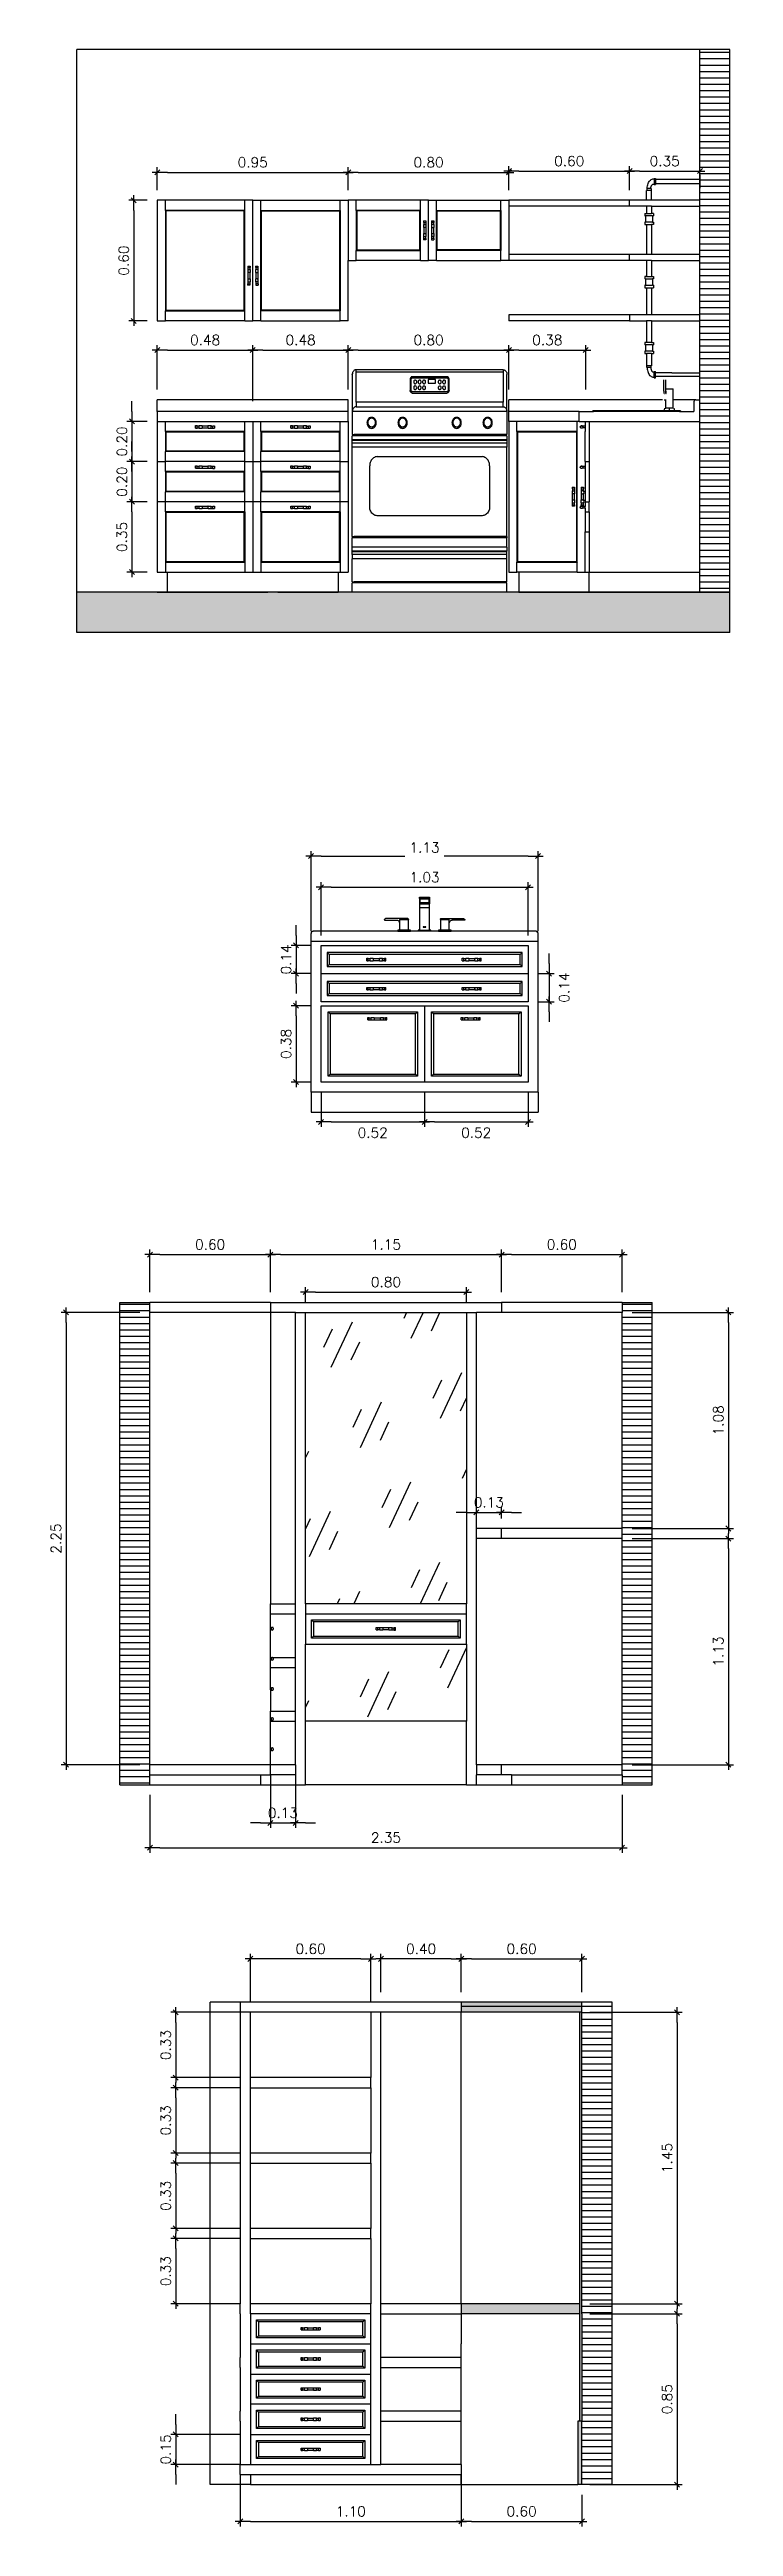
# Model space of a CAD drawing. Header units: millimetres. Extents: x 3 to 131, y 46 to 75.
# Drawn here: x 100.55 to 103.96, y 46.05 to 58.38 of the extents above; entities that cross this region are included whole.
import ezdxf

# ---------------------------------------------------------------- set-up
doc = ezdxf.new("R2010")
doc.units = ezdxf.units.MM
doc.header["$LTSCALE"] = 0.5
for name, color, linetype in [('pared', 5, 'Continuous'), ('Paredes', 5, 'Continuous'), ('SectionCutEdges', 7, 'Continuous')]:
    doc.layers.add(name, color=color, linetype=linetype)
doc.styles.add('ROMANS', font='romans.shx')
doc.dimstyles.new('DIM 25', dxfattribs={"dimscale": 0, "dimtxt": 0.05, "dimasz": 0.05, "dimexe": 0.025, "dimexo": 0.05, "dimgap": 0.025, "dimtad": 1, "dimzin": 0, "dimdsep": 46, "dimtxsty": 'ROMANS', "dimblk": 'COTA', "dimcen": 0.025, "dimdle": 0.075, "dimclrd": 1, "dimclre": 1, "dimclrt": 3, "dimaunit": 1, "dimadec": 0, "dimazin": 0, "dimtfac": 0.75, "dimtix": 1, "dimtmove": 2, "dimatfit": 3, "dimfxl": 0.075, "dimtvp": 1.5, "dimtolj": 1, "dimtzin": 0, "dimarcsym": 0})

msp = doc.modelspace()

# ---------------------------------------------------------------- blocks, each defined once
blk = doc.blocks.new('COTA')
at = {"color": 4}
blk.add_line((-0.25, -0.25), (0.25, 0.25), dxfattribs=at)
at = {"color": 1}
blk.add_line((-1, 0), (0.5, 0), dxfattribs=at)
blk = doc.blocks.new('*D207')
at = {"layer": 'DEFPOINTS', "color": 1, "lineweight": -2, "ltscale": 0.5, "transparency": 16777216}
for p, q in [((101.779, 53.969), (101.779, 54.019)), ((101.853, 53.919), (101.754, 53.919)), ((101.779, 53.919), (101.779, 53.779)), ((101.853, 53.779), (101.754, 53.779)), ((101.779, 53.729), (101.779, 53.679))]:
    blk.add_line(p, q, dxfattribs=at)
at = {"layer": 'DEFPOINTS', "color": 0, "ltscale": 0.5, "transparency": 16777216}
for p in [(101.903, 53.919), (101.779, 53.779), (101.903, 53.779)]:
    blk.add_point(p, dxfattribs=at)
at = {"layer": 'DEFPOINTS', "color": 1, "lineweight": -2, "ltscale": 0.5, "transparency": 16777216, "xscale": 0.05, "yscale": 0.05, "zscale": 0.05}
for p, rotation in [((101.779, 53.919), 270), ((101.779, 53.779), 90)]:
    blk.add_blockref('COTA', p, dxfattribs=dict(at, rotation=rotation))
at = {"layer": 'DEFPOINTS', "color": 3, "ltscale": 0.5, "transparency": 16777216, "insert": (101.729, 53.849), "char_height": 0.05, "attachment_point": 5, "rotation": 90, "style": 'ROMANS'}
blk.add_mtext('\\A1;0.14', dxfattribs=at)
blk = doc.blocks.new('*D209')
at = {"layer": 'DEFPOINTS', "color": 1, "lineweight": -2, "ltscale": 0.5, "transparency": 16777216}
for p, q in [((101.853, 53.619), (101.754, 53.619)), ((101.779, 53.569), (101.779, 53.289)), ((101.853, 53.239), (101.754, 53.239))]:
    blk.add_line(p, q, dxfattribs=at)
at = {"layer": 'DEFPOINTS', "color": 0, "ltscale": 0.5, "transparency": 16777216}
for p in [(101.903, 53.619), (101.779, 53.239), (101.903, 53.239)]:
    blk.add_point(p, dxfattribs=at)
at = {"layer": 'DEFPOINTS', "color": 1, "lineweight": -2, "ltscale": 0.5, "transparency": 16777216, "xscale": 0.05, "yscale": 0.05, "zscale": 0.05}
for p, rotation in [((101.779, 53.619), 90), ((101.779, 53.239), 270)]:
    blk.add_blockref('COTA', p, dxfattribs=dict(at, rotation=rotation))
at = {"layer": 'DEFPOINTS', "color": 3, "ltscale": 0.5, "transparency": 16777216, "insert": (101.729, 53.429), "char_height": 0.05, "attachment_point": 5, "rotation": 90, "style": 'ROMANS'}
blk.add_mtext('\\A1;0.38', dxfattribs=at)
blk = doc.blocks.new('*D210')
at = {"layer": 'DEFPOINTS', "color": 1, "lineweight": -2, "ltscale": 0.5, "transparency": 16777216}
for p, q in [((103.038, 53.829), (103.038, 53.879)), ((102.983, 53.779), (103.063, 53.779)), ((103.038, 53.779), (103.038, 53.639)), ((102.983, 53.639), (103.063, 53.639)), ((103.038, 53.589), (103.038, 53.539))]:
    blk.add_line(p, q, dxfattribs=at)
at = {"layer": 'DEFPOINTS', "color": 0, "ltscale": 0.5, "transparency": 16777216}
for p in [(102.933, 53.779), (102.933, 53.639), (103.038, 53.639)]:
    blk.add_point(p, dxfattribs=at)
at = {"layer": 'DEFPOINTS', "color": 1, "lineweight": -2, "ltscale": 0.5, "transparency": 16777216, "xscale": 0.05, "yscale": 0.05, "zscale": 0.05}
for p, rotation in [((103.038, 53.779), 270), ((103.038, 53.639), 90)]:
    blk.add_blockref('COTA', p, dxfattribs=dict(at, rotation=rotation))
at = {"layer": 'DEFPOINTS', "color": 3, "ltscale": 0.5, "transparency": 16777216, "insert": (103.113, 53.709), "char_height": 0.05, "attachment_point": 5, "rotation": 90, "style": 'ROMANS'}
blk.add_mtext('\\A1;0.14', dxfattribs=at)
blk = doc.blocks.new('*D211')
at = {"layer": 'DEFPOINTS', "color": 1, "lineweight": -2, "ltscale": 0.5, "transparency": 16777216}
for p, q in [((101.903, 53.189), (101.903, 53.016)), ((102.418, 53.189), (102.418, 53.016)), ((101.953, 53.041), (102.368, 53.041))]:
    blk.add_line(p, q, dxfattribs=at)
at = {"layer": 'DEFPOINTS', "color": 0, "ltscale": 0.5, "transparency": 16777216}
for p in [(101.903, 53.239), (102.418, 53.239), (102.418, 53.041)]:
    blk.add_point(p, dxfattribs=at)
at = {"layer": 'DEFPOINTS', "color": 1, "lineweight": -2, "ltscale": 0.5, "transparency": 16777216, "xscale": 0.05, "yscale": 0.05, "zscale": 0.05, "rotation": 180}
blk.add_blockref('COTA', (101.903, 53.041), dxfattribs=at)
at = {"layer": 'DEFPOINTS', "color": 1, "lineweight": -2, "ltscale": 0.5, "transparency": 16777216, "xscale": 0.05, "yscale": 0.05, "zscale": 0.05}
blk.add_blockref('COTA', (102.418, 53.041), dxfattribs=at)
at = {"layer": 'DEFPOINTS', "color": 3, "ltscale": 0.5, "transparency": 16777216, "insert": (102.16, 52.987), "char_height": 0.05, "attachment_point": 5, "style": 'ROMANS'}
blk.add_mtext('\\A1;0.52', dxfattribs=at)
blk = doc.blocks.new('*D212')
at = {"layer": 'DEFPOINTS', "color": 1, "lineweight": -2, "ltscale": 0.5, "transparency": 16777216}
for p, q in [((102.418, 53.189), (102.418, 53.016)), ((102.933, 53.189), (102.933, 53.016)), ((102.468, 53.041), (102.883, 53.041))]:
    blk.add_line(p, q, dxfattribs=at)
at = {"layer": 'DEFPOINTS', "color": 0, "ltscale": 0.5, "transparency": 16777216}
for p in [(102.418, 53.239), (102.933, 53.239), (102.933, 53.041)]:
    blk.add_point(p, dxfattribs=at)
at = {"layer": 'DEFPOINTS', "color": 1, "lineweight": -2, "ltscale": 0.5, "transparency": 16777216, "xscale": 0.05, "yscale": 0.05, "zscale": 0.05, "rotation": 180}
blk.add_blockref('COTA', (102.418, 53.041), dxfattribs=at)
at = {"layer": 'DEFPOINTS', "color": 1, "lineweight": -2, "ltscale": 0.5, "transparency": 16777216, "xscale": 0.05, "yscale": 0.05, "zscale": 0.05}
blk.add_blockref('COTA', (102.933, 53.041), dxfattribs=at)
at = {"layer": 'DEFPOINTS', "color": 3, "ltscale": 0.5, "transparency": 16777216, "insert": (102.675, 52.987), "char_height": 0.05, "attachment_point": 5, "style": 'ROMANS'}
blk.add_mtext('\\A1;0.52', dxfattribs=at)
blk = doc.blocks.new('*D213')
at = {"layer": 'DEFPOINTS', "color": 1, "lineweight": -2, "ltscale": 0.5, "transparency": 16777216}
for p, q in [((101.903, 53.969), (101.903, 54.233)), ((102.933, 53.969), (102.933, 54.233)), ((101.953, 54.208), (102.883, 54.208))]:
    blk.add_line(p, q, dxfattribs=at)
at = {"layer": 'DEFPOINTS', "color": 0, "ltscale": 0.5, "transparency": 16777216}
for p in [(102.933, 54.208), (101.903, 53.919), (102.933, 53.919)]:
    blk.add_point(p, dxfattribs=at)
at = {"layer": 'DEFPOINTS', "color": 1, "lineweight": -2, "ltscale": 0.5, "transparency": 16777216, "xscale": 0.05, "yscale": 0.05, "zscale": 0.05, "rotation": 180}
blk.add_blockref('COTA', (101.903, 54.208), dxfattribs=at)
at = {"layer": 'DEFPOINTS', "color": 1, "lineweight": -2, "ltscale": 0.5, "transparency": 16777216, "xscale": 0.05, "yscale": 0.05, "zscale": 0.05}
blk.add_blockref('COTA', (102.933, 54.208), dxfattribs=at)
at = {"layer": 'DEFPOINTS', "color": 3, "ltscale": 0.5, "transparency": 16777216, "insert": (102.418, 54.258), "char_height": 0.05, "attachment_point": 5, "style": 'ROMANS'}
blk.add_mtext('\\A1;1.03', dxfattribs=at)
blk = doc.blocks.new('*D214')
at = {"layer": 'DEFPOINTS', "color": 1, "lineweight": -2, "ltscale": 0.5, "transparency": 16777216}
for p, q in [((101.853, 53.989), (101.853, 54.388)), ((101.903, 54.363), (102.32, 54.363)), ((102.933, 54.363), (102.515, 54.363)), ((102.983, 53.989), (102.983, 54.388))]:
    blk.add_line(p, q, dxfattribs=at)
at = {"layer": 'DEFPOINTS', "color": 0, "ltscale": 0.5, "transparency": 16777216}
for p in [(102.983, 54.363), (101.853, 53.939), (102.983, 53.939)]:
    blk.add_point(p, dxfattribs=at)
at = {"layer": 'DEFPOINTS', "color": 1, "lineweight": -2, "ltscale": 0.5, "transparency": 16777216, "xscale": 0.05, "yscale": 0.05, "zscale": 0.05, "rotation": 180}
blk.add_blockref('COTA', (101.853, 54.363), dxfattribs=at)
at = {"layer": 'DEFPOINTS', "color": 1, "lineweight": -2, "ltscale": 0.5, "transparency": 16777216, "xscale": 0.05, "yscale": 0.05, "zscale": 0.05}
blk.add_blockref('COTA', (102.983, 54.363), dxfattribs=at)
at = {"layer": 'DEFPOINTS', "color": 3, "ltscale": 0.5, "transparency": 16777216, "insert": (102.418, 54.406), "char_height": 0.05, "attachment_point": 5, "style": 'ROMANS'}
blk.add_mtext('\\A1;1.13', dxfattribs=at)
blk = doc.blocks.new('*D215')
at = {"layer": 'DEFPOINTS', "color": 1, "lineweight": -2, "ltscale": 0.5, "transparency": 16777216}
for p, q in [((101.001, 52.093), (100.609, 52.093)), ((100.634, 52.043), (100.634, 49.893)), ((101.001, 49.843), (100.609, 49.843))]:
    blk.add_line(p, q, dxfattribs=at)
at = {"layer": 'DEFPOINTS', "color": 0, "ltscale": 0.5, "transparency": 16777216}
for p in [(101.051, 52.093), (100.634, 49.843), (101.051, 49.843)]:
    blk.add_point(p, dxfattribs=at)
at = {"layer": 'DEFPOINTS', "color": 1, "lineweight": -2, "ltscale": 0.5, "transparency": 16777216, "xscale": 0.05, "yscale": 0.05, "zscale": 0.05}
for p, rotation in [((100.634, 52.093), 90), ((100.634, 49.843), 270)]:
    blk.add_blockref('COTA', p, dxfattribs=dict(at, rotation=rotation))
at = {"layer": 'DEFPOINTS', "color": 3, "ltscale": 0.5, "transparency": 16777216, "insert": (100.584, 50.968), "char_height": 0.05, "attachment_point": 5, "rotation": 90, "style": 'ROMANS'}
blk.add_mtext('\\A1;2.25', dxfattribs=at)
blk = doc.blocks.new('*D216')
at = {"layer": 'DEFPOINTS', "color": 1, "lineweight": -2, "ltscale": 0.5, "transparency": 16777216}
for p, q in [((103.451, 52.093), (103.955, 52.093)), ((103.93, 52.043), (103.93, 51.068)), ((103.451, 51.018), (103.955, 51.018))]:
    blk.add_line(p, q, dxfattribs=at)
at = {"layer": 'DEFPOINTS', "color": 0, "ltscale": 0.5, "transparency": 16777216}
for p in [(103.401, 52.093), (103.401, 51.018), (103.93, 51.018)]:
    blk.add_point(p, dxfattribs=at)
at = {"layer": 'DEFPOINTS', "color": 1, "lineweight": -2, "ltscale": 0.5, "transparency": 16777216, "xscale": 0.05, "yscale": 0.05, "zscale": 0.05}
for p, rotation in [((103.93, 52.093), 90), ((103.93, 51.018), 270)]:
    blk.add_blockref('COTA', p, dxfattribs=dict(at, rotation=rotation))
at = {"layer": 'DEFPOINTS', "color": 3, "ltscale": 0.5, "transparency": 16777216, "insert": (103.88, 51.556), "char_height": 0.05, "attachment_point": 5, "rotation": 90, "style": 'ROMANS'}
blk.add_mtext('\\A1;1.08', dxfattribs=at)
blk = doc.blocks.new('*D217')
at = {"layer": 'DEFPOINTS', "color": 1, "lineweight": -2, "ltscale": 0.5, "transparency": 16777216}
for p, q in [((103.451, 50.968), (103.955, 50.968)), ((103.93, 50.918), (103.93, 49.893)), ((103.451, 49.843), (103.955, 49.843))]:
    blk.add_line(p, q, dxfattribs=at)
at = {"layer": 'DEFPOINTS', "color": 0, "ltscale": 0.5, "transparency": 16777216}
for p in [(103.401, 50.968), (103.401, 49.843), (103.93, 49.843)]:
    blk.add_point(p, dxfattribs=at)
at = {"layer": 'DEFPOINTS', "color": 1, "lineweight": -2, "ltscale": 0.5, "transparency": 16777216, "xscale": 0.05, "yscale": 0.05, "zscale": 0.05}
for p, rotation in [((103.93, 50.968), 90), ((103.93, 49.843), 270)]:
    blk.add_blockref('COTA', p, dxfattribs=dict(at, rotation=rotation))
at = {"layer": 'DEFPOINTS', "color": 3, "ltscale": 0.5, "transparency": 16777216, "insert": (103.88, 50.406), "char_height": 0.05, "attachment_point": 5, "rotation": 90, "style": 'ROMANS'}
blk.add_mtext('\\A1;1.13', dxfattribs=at)
blk = doc.blocks.new('*D218')
at = {"layer": 'DEFPOINTS', "color": 1, "lineweight": -2, "ltscale": 0.5, "transparency": 16777216}
for p, q in [((101.051, 52.193), (101.051, 52.406)), ((101.101, 52.381), (101.601, 52.381)), ((101.651, 52.193), (101.651, 52.406))]:
    blk.add_line(p, q, dxfattribs=at)
at = {"layer": 'DEFPOINTS', "color": 0, "ltscale": 0.5, "transparency": 16777216}
for p in [(101.651, 52.381), (101.051, 52.143), (101.651, 52.143)]:
    blk.add_point(p, dxfattribs=at)
at = {"layer": 'DEFPOINTS', "color": 1, "lineweight": -2, "ltscale": 0.5, "transparency": 16777216, "xscale": 0.05, "yscale": 0.05, "zscale": 0.05, "rotation": 180}
blk.add_blockref('COTA', (101.051, 52.381), dxfattribs=at)
at = {"layer": 'DEFPOINTS', "color": 1, "lineweight": -2, "ltscale": 0.5, "transparency": 16777216, "xscale": 0.05, "yscale": 0.05, "zscale": 0.05}
blk.add_blockref('COTA', (101.651, 52.381), dxfattribs=at)
at = {"layer": 'DEFPOINTS', "color": 3, "ltscale": 0.5, "transparency": 16777216, "insert": (101.351, 52.431), "char_height": 0.05, "attachment_point": 5, "style": 'ROMANS'}
blk.add_mtext('\\A1;0.60', dxfattribs=at)
blk = doc.blocks.new('*D219')
at = {"layer": 'DEFPOINTS', "color": 1, "lineweight": -2, "ltscale": 0.5, "transparency": 16777216}
for p, q in [((101.651, 52.193), (101.651, 52.406)), ((101.701, 52.381), (102.751, 52.381)), ((102.801, 52.193), (102.801, 52.406))]:
    blk.add_line(p, q, dxfattribs=at)
at = {"layer": 'DEFPOINTS', "color": 0, "ltscale": 0.5, "transparency": 16777216}
for p in [(102.801, 52.381), (101.651, 52.143), (102.801, 52.143)]:
    blk.add_point(p, dxfattribs=at)
at = {"layer": 'DEFPOINTS', "color": 1, "lineweight": -2, "ltscale": 0.5, "transparency": 16777216, "xscale": 0.05, "yscale": 0.05, "zscale": 0.05, "rotation": 180}
blk.add_blockref('COTA', (101.651, 52.381), dxfattribs=at)
at = {"layer": 'DEFPOINTS', "color": 1, "lineweight": -2, "ltscale": 0.5, "transparency": 16777216, "xscale": 0.05, "yscale": 0.05, "zscale": 0.05}
blk.add_blockref('COTA', (102.801, 52.381), dxfattribs=at)
at = {"layer": 'DEFPOINTS', "color": 3, "ltscale": 0.5, "transparency": 16777216, "insert": (102.226, 52.431), "char_height": 0.05, "attachment_point": 5, "style": 'ROMANS'}
blk.add_mtext('\\A1;1.15', dxfattribs=at)
blk = doc.blocks.new('*D220')
at = {"layer": 'DEFPOINTS', "color": 1, "lineweight": -2, "ltscale": 0.5, "transparency": 16777216}
for p, q in [((102.801, 52.193), (102.801, 52.406)), ((102.851, 52.381), (103.351, 52.381)), ((103.401, 52.193), (103.401, 52.406))]:
    blk.add_line(p, q, dxfattribs=at)
at = {"layer": 'DEFPOINTS', "color": 0, "ltscale": 0.5, "transparency": 16777216}
for p in [(103.401, 52.381), (102.801, 52.143), (103.401, 52.143)]:
    blk.add_point(p, dxfattribs=at)
at = {"layer": 'DEFPOINTS', "color": 1, "lineweight": -2, "ltscale": 0.5, "transparency": 16777216, "xscale": 0.05, "yscale": 0.05, "zscale": 0.05, "rotation": 180}
blk.add_blockref('COTA', (102.801, 52.381), dxfattribs=at)
at = {"layer": 'DEFPOINTS', "color": 1, "lineweight": -2, "ltscale": 0.5, "transparency": 16777216, "xscale": 0.05, "yscale": 0.05, "zscale": 0.05}
blk.add_blockref('COTA', (103.401, 52.381), dxfattribs=at)
at = {"layer": 'DEFPOINTS', "color": 3, "ltscale": 0.5, "transparency": 16777216, "insert": (103.101, 52.431), "char_height": 0.05, "attachment_point": 5, "style": 'ROMANS'}
blk.add_mtext('\\A1;0.60', dxfattribs=at)
blk = doc.blocks.new('*D221')
at = {"layer": 'DEFPOINTS', "color": 1, "lineweight": -2, "ltscale": 0.5, "transparency": 16777216}
for p, q in [((101.826, 52.143), (101.826, 52.219)), ((101.876, 52.194), (102.576, 52.194)), ((102.626, 52.143), (102.626, 52.219))]:
    blk.add_line(p, q, dxfattribs=at)
at = {"layer": 'DEFPOINTS', "color": 0, "ltscale": 0.5, "transparency": 16777216}
for p in [(102.626, 52.194), (101.826, 52.093), (102.626, 52.093)]:
    blk.add_point(p, dxfattribs=at)
at = {"layer": 'DEFPOINTS', "color": 1, "lineweight": -2, "ltscale": 0.5, "transparency": 16777216, "xscale": 0.05, "yscale": 0.05, "zscale": 0.05, "rotation": 180}
blk.add_blockref('COTA', (101.826, 52.194), dxfattribs=at)
at = {"layer": 'DEFPOINTS', "color": 1, "lineweight": -2, "ltscale": 0.5, "transparency": 16777216, "xscale": 0.05, "yscale": 0.05, "zscale": 0.05}
blk.add_blockref('COTA', (102.626, 52.194), dxfattribs=at)
at = {"layer": 'DEFPOINTS', "color": 3, "ltscale": 0.5, "transparency": 16777216, "insert": (102.226, 52.244), "char_height": 0.05, "attachment_point": 5, "style": 'ROMANS'}
blk.add_mtext('\\A1;0.80', dxfattribs=at)
blk = doc.blocks.new('*D222')
at = {"layer": 'DEFPOINTS', "color": 1, "lineweight": -2, "ltscale": 0.5, "transparency": 16777216}
for p, q in [((101.651, 49.793), (101.651, 49.528)), ((101.776, 49.793), (101.776, 49.528)), ((101.601, 49.553), (101.551, 49.553)), ((101.651, 49.553), (101.776, 49.553)), ((101.826, 49.553), (101.876, 49.553))]:
    blk.add_line(p, q, dxfattribs=at)
at = {"layer": 'DEFPOINTS', "color": 0, "ltscale": 0.5, "transparency": 16777216}
for p in [(101.651, 49.843), (101.776, 49.843), (101.776, 49.553)]:
    blk.add_point(p, dxfattribs=at)
at = {"layer": 'DEFPOINTS', "color": 1, "lineweight": -2, "ltscale": 0.5, "transparency": 16777216, "xscale": 0.05, "yscale": 0.05, "zscale": 0.05}
blk.add_blockref('COTA', (101.651, 49.553), dxfattribs=at)
at = {"layer": 'DEFPOINTS', "color": 1, "lineweight": -2, "ltscale": 0.5, "transparency": 16777216, "xscale": 0.05, "yscale": 0.05, "zscale": 0.05, "rotation": 180}
blk.add_blockref('COTA', (101.776, 49.553), dxfattribs=at)
at = {"layer": 'DEFPOINTS', "color": 3, "ltscale": 0.5, "transparency": 16777216, "insert": (101.713, 49.603), "char_height": 0.05, "attachment_point": 5, "style": 'ROMANS'}
blk.add_mtext('\\A1;0.13', dxfattribs=at)
blk = doc.blocks.new('*D223')
at = {"layer": 'DEFPOINTS', "color": 1, "lineweight": -2, "ltscale": 0.5, "transparency": 16777216}
for p, q in [((101.051, 49.693), (101.051, 49.405)), ((103.401, 49.693), (103.401, 49.405)), ((101.101, 49.43), (103.351, 49.43))]:
    blk.add_line(p, q, dxfattribs=at)
at = {"layer": 'DEFPOINTS', "color": 0, "ltscale": 0.5, "transparency": 16777216}
for p in [(101.051, 49.743), (103.401, 49.743), (103.401, 49.43)]:
    blk.add_point(p, dxfattribs=at)
at = {"layer": 'DEFPOINTS', "color": 1, "lineweight": -2, "ltscale": 0.5, "transparency": 16777216, "xscale": 0.05, "yscale": 0.05, "zscale": 0.05, "rotation": 180}
blk.add_blockref('COTA', (101.051, 49.43), dxfattribs=at)
at = {"layer": 'DEFPOINTS', "color": 1, "lineweight": -2, "ltscale": 0.5, "transparency": 16777216, "xscale": 0.05, "yscale": 0.05, "zscale": 0.05}
blk.add_blockref('COTA', (103.401, 49.43), dxfattribs=at)
at = {"layer": 'DEFPOINTS', "color": 3, "ltscale": 0.5, "transparency": 16777216, "insert": (102.226, 49.48), "char_height": 0.05, "attachment_point": 5, "style": 'ROMANS'}
blk.add_mtext('\\A1;2.35', dxfattribs=at)
blk = doc.blocks.new('*D237')
at = {"layer": 'DEFPOINTS', "color": 1, "lineweight": -2, "ltscale": 0.5, "transparency": 16777216}
for p, q in [((102.626, 51.098), (102.576, 51.098)), ((102.676, 51.068), (102.676, 51.123)), ((102.676, 51.098), (102.801, 51.098)), ((102.801, 51.068), (102.801, 51.123)), ((102.851, 51.098), (102.901, 51.098))]:
    blk.add_line(p, q, dxfattribs=at)
at = {"layer": 'DEFPOINTS', "color": 0, "ltscale": 0.5, "transparency": 16777216}
for p in [(102.676, 51.018), (102.801, 51.098), (102.801, 51.018)]:
    blk.add_point(p, dxfattribs=at)
at = {"layer": 'DEFPOINTS', "color": 1, "lineweight": -2, "ltscale": 0.5, "transparency": 16777216, "xscale": 0.05, "yscale": 0.05, "zscale": 0.05}
blk.add_blockref('COTA', (102.676, 51.098), dxfattribs=at)
at = {"layer": 'DEFPOINTS', "color": 1, "lineweight": -2, "ltscale": 0.5, "transparency": 16777216, "xscale": 0.05, "yscale": 0.05, "zscale": 0.05, "rotation": 180}
blk.add_blockref('COTA', (102.801, 51.098), dxfattribs=at)
at = {"layer": 'DEFPOINTS', "color": 3, "ltscale": 0.5, "transparency": 16777216, "insert": (102.738, 51.148), "char_height": 0.05, "attachment_point": 5, "style": 'ROMANS'}
blk.add_mtext('\\A1;0.13', dxfattribs=at)
blk = doc.blocks.new('*D238')
at = {"layer": 'DEFPOINTS', "color": 1, "lineweight": -2, "ltscale": 0.5, "transparency": 16777216}
for p, q in [((103.241, 48.611), (103.7, 48.611)), ((103.675, 48.561), (103.675, 47.211)), ((103.241, 47.161), (103.7, 47.161))]:
    blk.add_line(p, q, dxfattribs=at)
at = {"layer": 'DEFPOINTS', "color": 0, "ltscale": 0.5, "transparency": 16777216}
for p in [(103.191, 48.611), (103.191, 47.161), (103.675, 47.161)]:
    blk.add_point(p, dxfattribs=at)
at = {"layer": 'DEFPOINTS', "color": 1, "lineweight": -2, "ltscale": 0.5, "transparency": 16777216, "xscale": 0.05, "yscale": 0.05, "zscale": 0.05}
for p, rotation in [((103.675, 48.611), 90), ((103.675, 47.161), 270)]:
    blk.add_blockref('COTA', p, dxfattribs=dict(at, rotation=rotation))
at = {"layer": 'DEFPOINTS', "color": 3, "ltscale": 0.5, "transparency": 16777216, "insert": (103.625, 47.886), "char_height": 0.05, "attachment_point": 5, "rotation": 90, "style": 'ROMANS'}
blk.add_mtext('\\A1;1.45', dxfattribs=at)
blk = doc.blocks.new('*D239')
at = {"layer": 'DEFPOINTS', "color": 1, "lineweight": -2, "ltscale": 0.5, "transparency": 16777216}
for p, q in [((103.241, 47.111), (103.7, 47.111)), ((103.675, 47.061), (103.675, 46.311)), ((103.241, 46.261), (103.7, 46.261))]:
    blk.add_line(p, q, dxfattribs=at)
at = {"layer": 'DEFPOINTS', "color": 0, "ltscale": 0.5, "transparency": 16777216}
for p in [(103.191, 47.111), (103.191, 46.261), (103.675, 46.261)]:
    blk.add_point(p, dxfattribs=at)
at = {"layer": 'DEFPOINTS', "color": 1, "lineweight": -2, "ltscale": 0.5, "transparency": 16777216, "xscale": 0.05, "yscale": 0.05, "zscale": 0.05}
for p, rotation in [((103.675, 47.111), 90), ((103.675, 46.261), 270)]:
    blk.add_blockref('COTA', p, dxfattribs=dict(at, rotation=rotation))
at = {"layer": 'DEFPOINTS', "color": 3, "ltscale": 0.5, "transparency": 16777216, "insert": (103.625, 46.686), "char_height": 0.05, "attachment_point": 5, "rotation": 90, "style": 'ROMANS'}
blk.add_mtext('\\A1;0.85', dxfattribs=at)
blk = doc.blocks.new('*D240')
at = {"layer": 'DEFPOINTS', "color": 1, "lineweight": -2, "ltscale": 0.5, "transparency": 16777216}
for p, q in [((102.601, 48.711), (102.601, 48.902)), ((102.651, 48.877), (103.151, 48.877)), ((103.201, 48.711), (103.201, 48.902))]:
    blk.add_line(p, q, dxfattribs=at)
at = {"layer": 'DEFPOINTS', "color": 0, "ltscale": 0.5, "transparency": 16777216}
for p in [(103.201, 48.877), (102.601, 48.661), (103.201, 48.661)]:
    blk.add_point(p, dxfattribs=at)
at = {"layer": 'DEFPOINTS', "color": 1, "lineweight": -2, "ltscale": 0.5, "transparency": 16777216, "xscale": 0.05, "yscale": 0.05, "zscale": 0.05, "rotation": 180}
blk.add_blockref('COTA', (102.601, 48.877), dxfattribs=at)
at = {"layer": 'DEFPOINTS', "color": 1, "lineweight": -2, "ltscale": 0.5, "transparency": 16777216, "xscale": 0.05, "yscale": 0.05, "zscale": 0.05}
blk.add_blockref('COTA', (103.201, 48.877), dxfattribs=at)
at = {"layer": 'DEFPOINTS', "color": 3, "ltscale": 0.5, "transparency": 16777216, "insert": (102.901, 48.927), "char_height": 0.05, "attachment_point": 5, "style": 'ROMANS'}
blk.add_mtext('\\A1;0.60', dxfattribs=at)
blk = doc.blocks.new('*D241')
at = {"layer": 'DEFPOINTS', "color": 1, "lineweight": -2, "ltscale": 0.5, "transparency": 16777216}
for p, q in [((102.201, 48.711), (102.201, 48.902)), ((102.551, 48.877), (102.251, 48.877)), ((102.601, 48.711), (102.601, 48.902))]:
    blk.add_line(p, q, dxfattribs=at)
at = {"layer": 'DEFPOINTS', "color": 0, "ltscale": 0.5, "transparency": 16777216}
for p in [(102.201, 48.877), (102.201, 48.661), (102.601, 48.661)]:
    blk.add_point(p, dxfattribs=at)
at = {"layer": 'DEFPOINTS', "color": 1, "lineweight": -2, "ltscale": 0.5, "transparency": 16777216, "xscale": 0.05, "yscale": 0.05, "zscale": 0.05, "rotation": 180}
blk.add_blockref('COTA', (102.201, 48.877), dxfattribs=at)
at = {"layer": 'DEFPOINTS', "color": 1, "lineweight": -2, "ltscale": 0.5, "transparency": 16777216, "xscale": 0.05, "yscale": 0.05, "zscale": 0.05}
blk.add_blockref('COTA', (102.601, 48.877), dxfattribs=at)
at = {"layer": 'DEFPOINTS', "color": 3, "ltscale": 0.5, "transparency": 16777216, "insert": (102.401, 48.927), "char_height": 0.05, "attachment_point": 5, "style": 'ROMANS'}
blk.add_mtext('\\A1;0.40', dxfattribs=at)
blk = doc.blocks.new('*D242')
at = {"layer": 'DEFPOINTS', "color": 1, "lineweight": -2, "ltscale": 0.5, "transparency": 16777216}
for p, q in [((101.551, 48.661), (101.551, 48.902)), ((102.101, 48.877), (101.601, 48.877)), ((102.151, 48.661), (102.151, 48.902))]:
    blk.add_line(p, q, dxfattribs=at)
at = {"layer": 'DEFPOINTS', "color": 0, "ltscale": 0.5, "transparency": 16777216}
for p in [(101.551, 48.877), (101.551, 48.611), (102.151, 48.611)]:
    blk.add_point(p, dxfattribs=at)
at = {"layer": 'DEFPOINTS', "color": 1, "lineweight": -2, "ltscale": 0.5, "transparency": 16777216, "xscale": 0.05, "yscale": 0.05, "zscale": 0.05, "rotation": 180}
blk.add_blockref('COTA', (101.551, 48.877), dxfattribs=at)
at = {"layer": 'DEFPOINTS', "color": 1, "lineweight": -2, "ltscale": 0.5, "transparency": 16777216, "xscale": 0.05, "yscale": 0.05, "zscale": 0.05}
blk.add_blockref('COTA', (102.151, 48.877), dxfattribs=at)
at = {"layer": 'DEFPOINTS', "color": 3, "ltscale": 0.5, "transparency": 16777216, "insert": (101.851, 48.927), "char_height": 0.05, "attachment_point": 5, "style": 'ROMANS'}
blk.add_mtext('\\A1;0.60', dxfattribs=at)
blk = doc.blocks.new('*D243')
at = {"layer": 'DEFPOINTS', "color": 1, "lineweight": -2, "ltscale": 0.5, "transparency": 16777216}
for p, q in [((101.501, 48.611), (101.155, 48.611)), ((101.18, 48.561), (101.18, 48.336)), ((101.501, 48.286), (101.155, 48.286))]:
    blk.add_line(p, q, dxfattribs=at)
at = {"layer": 'DEFPOINTS', "color": 0, "ltscale": 0.5, "transparency": 16777216}
for p in [(101.551, 48.611), (101.18, 48.286), (101.551, 48.286)]:
    blk.add_point(p, dxfattribs=at)
at = {"layer": 'DEFPOINTS', "color": 1, "lineweight": -2, "ltscale": 0.5, "transparency": 16777216, "xscale": 0.05, "yscale": 0.05, "zscale": 0.05}
for p, rotation in [((101.18, 48.611), 90), ((101.18, 48.286), 270)]:
    blk.add_blockref('COTA', p, dxfattribs=dict(at, rotation=rotation))
at = {"layer": 'DEFPOINTS', "color": 3, "ltscale": 0.5, "transparency": 16777216, "insert": (101.13, 48.448), "char_height": 0.05, "attachment_point": 5, "rotation": 90, "style": 'ROMANS'}
blk.add_mtext('\\A1;0.33', dxfattribs=at)
blk = doc.blocks.new('*D244')
at = {"layer": 'DEFPOINTS', "color": 1, "lineweight": -2, "ltscale": 0.5, "transparency": 16777216}
for p, q in [((101.501, 48.236), (101.155, 48.236)), ((101.18, 48.186), (101.18, 47.961)), ((101.501, 47.911), (101.155, 47.911))]:
    blk.add_line(p, q, dxfattribs=at)
at = {"layer": 'DEFPOINTS', "color": 0, "ltscale": 0.5, "transparency": 16777216}
for p in [(101.551, 48.236), (101.18, 47.911), (101.551, 47.911)]:
    blk.add_point(p, dxfattribs=at)
at = {"layer": 'DEFPOINTS', "color": 1, "lineweight": -2, "ltscale": 0.5, "transparency": 16777216, "xscale": 0.05, "yscale": 0.05, "zscale": 0.05}
for p, rotation in [((101.18, 48.236), 90), ((101.18, 47.911), 270)]:
    blk.add_blockref('COTA', p, dxfattribs=dict(at, rotation=rotation))
at = {"layer": 'DEFPOINTS', "color": 3, "ltscale": 0.5, "transparency": 16777216, "insert": (101.13, 48.073), "char_height": 0.05, "attachment_point": 5, "rotation": 90, "style": 'ROMANS'}
blk.add_mtext('\\A1;0.33', dxfattribs=at)
blk = doc.blocks.new('*D245')
at = {"layer": 'DEFPOINTS', "color": 1, "lineweight": -2, "ltscale": 0.5, "transparency": 16777216}
for p, q in [((101.501, 47.861), (101.155, 47.861)), ((101.18, 47.811), (101.18, 47.586)), ((101.501, 47.536), (101.155, 47.536))]:
    blk.add_line(p, q, dxfattribs=at)
at = {"layer": 'DEFPOINTS', "color": 0, "ltscale": 0.5, "transparency": 16777216}
for p in [(101.551, 47.861), (101.18, 47.536), (101.551, 47.536)]:
    blk.add_point(p, dxfattribs=at)
at = {"layer": 'DEFPOINTS', "color": 1, "lineweight": -2, "ltscale": 0.5, "transparency": 16777216, "xscale": 0.05, "yscale": 0.05, "zscale": 0.05}
for p, rotation in [((101.18, 47.861), 90), ((101.18, 47.536), 270)]:
    blk.add_blockref('COTA', p, dxfattribs=dict(at, rotation=rotation))
at = {"layer": 'DEFPOINTS', "color": 3, "ltscale": 0.5, "transparency": 16777216, "insert": (101.13, 47.698), "char_height": 0.05, "attachment_point": 5, "rotation": 90, "style": 'ROMANS'}
blk.add_mtext('\\A1;0.33', dxfattribs=at)
blk = doc.blocks.new('*D246')
at = {"layer": 'DEFPOINTS', "color": 1, "lineweight": -2, "ltscale": 0.5, "transparency": 16777216}
for p, q in [((101.501, 47.486), (101.155, 47.486)), ((101.18, 47.436), (101.18, 47.211)), ((101.501, 47.161), (101.155, 47.161))]:
    blk.add_line(p, q, dxfattribs=at)
at = {"layer": 'DEFPOINTS', "color": 0, "ltscale": 0.5, "transparency": 16777216}
for p in [(101.551, 47.486), (101.18, 47.161), (101.551, 47.161)]:
    blk.add_point(p, dxfattribs=at)
at = {"layer": 'DEFPOINTS', "color": 1, "lineweight": -2, "ltscale": 0.5, "transparency": 16777216, "xscale": 0.05, "yscale": 0.05, "zscale": 0.05}
for p, rotation in [((101.18, 47.486), 90), ((101.18, 47.161), 270)]:
    blk.add_blockref('COTA', p, dxfattribs=dict(at, rotation=rotation))
at = {"layer": 'DEFPOINTS', "color": 3, "ltscale": 0.5, "transparency": 16777216, "insert": (101.13, 47.323), "char_height": 0.05, "attachment_point": 5, "rotation": 90, "style": 'ROMANS'}
blk.add_mtext('\\A1;0.33', dxfattribs=at)
blk = doc.blocks.new('*D247')
at = {"layer": 'DEFPOINTS', "color": 1, "lineweight": -2, "ltscale": 0.5, "transparency": 16777216}
for p, q in [((101.18, 46.561), (101.18, 46.611)), ((101.501, 46.511), (101.155, 46.511)), ((101.18, 46.511), (101.18, 46.361)), ((101.501, 46.361), (101.155, 46.361)), ((101.18, 46.311), (101.18, 46.261))]:
    blk.add_line(p, q, dxfattribs=at)
at = {"layer": 'DEFPOINTS', "color": 0, "ltscale": 0.5, "transparency": 16777216}
for p in [(101.551, 46.511), (101.18, 46.361), (101.551, 46.361)]:
    blk.add_point(p, dxfattribs=at)
at = {"layer": 'DEFPOINTS', "color": 1, "lineweight": -2, "ltscale": 0.5, "transparency": 16777216, "xscale": 0.05, "yscale": 0.05, "zscale": 0.05}
for p, rotation in [((101.18, 46.511), 270), ((101.18, 46.361), 90)]:
    blk.add_blockref('COTA', p, dxfattribs=dict(at, rotation=rotation))
at = {"layer": 'DEFPOINTS', "color": 3, "ltscale": 0.5, "transparency": 16777216, "insert": (101.13, 46.436), "char_height": 0.05, "attachment_point": 5, "rotation": 90, "style": 'ROMANS'}
blk.add_mtext('\\A1;0.15', dxfattribs=at)
blk = doc.blocks.new('*D248')
at = {"layer": 'DEFPOINTS', "color": 1, "lineweight": -2, "ltscale": 0.5, "transparency": 16777216}
for p, q in [((101.501, 46.311), (101.501, 46.053)), ((102.601, 46.311), (102.601, 46.053)), ((101.551, 46.078), (102.551, 46.078))]:
    blk.add_line(p, q, dxfattribs=at)
at = {"layer": 'DEFPOINTS', "color": 0, "ltscale": 0.5, "transparency": 16777216}
for p in [(101.501, 46.361), (102.601, 46.361), (102.601, 46.078)]:
    blk.add_point(p, dxfattribs=at)
at = {"layer": 'DEFPOINTS', "color": 1, "lineweight": -2, "ltscale": 0.5, "transparency": 16777216, "xscale": 0.05, "yscale": 0.05, "zscale": 0.05, "rotation": 180}
blk.add_blockref('COTA', (101.501, 46.078), dxfattribs=at)
at = {"layer": 'DEFPOINTS', "color": 1, "lineweight": -2, "ltscale": 0.5, "transparency": 16777216, "xscale": 0.05, "yscale": 0.05, "zscale": 0.05}
blk.add_blockref('COTA', (102.601, 46.078), dxfattribs=at)
at = {"layer": 'DEFPOINTS', "color": 3, "ltscale": 0.5, "transparency": 16777216, "insert": (102.051, 46.128), "char_height": 0.05, "attachment_point": 5, "style": 'ROMANS'}
blk.add_mtext('\\A1;1.10', dxfattribs=at)
blk = doc.blocks.new('*D249')
at = {"layer": 'DEFPOINTS', "color": 1, "lineweight": -2, "ltscale": 0.5, "transparency": 16777216}
for p, q in [((102.601, 46.211), (102.601, 46.053)), ((103.201, 46.211), (103.201, 46.053)), ((102.651, 46.078), (103.151, 46.078))]:
    blk.add_line(p, q, dxfattribs=at)
at = {"layer": 'DEFPOINTS', "color": 0, "ltscale": 0.5, "transparency": 16777216}
for p in [(102.601, 46.261), (103.201, 46.261), (103.201, 46.078)]:
    blk.add_point(p, dxfattribs=at)
at = {"layer": 'DEFPOINTS', "color": 1, "lineweight": -2, "ltscale": 0.5, "transparency": 16777216, "xscale": 0.05, "yscale": 0.05, "zscale": 0.05, "rotation": 180}
blk.add_blockref('COTA', (102.601, 46.078), dxfattribs=at)
at = {"layer": 'DEFPOINTS', "color": 1, "lineweight": -2, "ltscale": 0.5, "transparency": 16777216, "xscale": 0.05, "yscale": 0.05, "zscale": 0.05}
blk.add_blockref('COTA', (103.201, 46.078), dxfattribs=at)
at = {"layer": 'DEFPOINTS', "color": 3, "ltscale": 0.5, "transparency": 16777216, "insert": (102.901, 46.128), "char_height": 0.05, "attachment_point": 5, "style": 'ROMANS'}
blk.add_mtext('\\A1;0.60', dxfattribs=at)
blk = doc.blocks.new('*D179')
at = {"layer": 'DEFPOINTS', "color": 1, "lineweight": -2, "ltscale": 0.5, "transparency": 16777216}
for p, q in [((101.038, 57.626), (100.946, 57.626)), ((100.971, 57.576), (100.971, 57.076)), ((101.038, 57.026), (100.946, 57.026))]:
    blk.add_line(p, q, dxfattribs=at)
at = {"layer": 'DEFPOINTS', "color": 0, "ltscale": 0.5, "transparency": 16777216}
for p in [(101.088, 57.626), (100.971, 57.026), (101.088, 57.026)]:
    blk.add_point(p, dxfattribs=at)
at = {"layer": 'DEFPOINTS', "color": 1, "lineweight": -2, "ltscale": 0.5, "transparency": 16777216, "xscale": 0.05, "yscale": 0.05, "zscale": 0.05}
for p, rotation in [((100.971, 57.626), 90), ((100.971, 57.026), 270)]:
    blk.add_blockref('COTA', p, dxfattribs=dict(at, rotation=rotation))
at = {"layer": 'DEFPOINTS', "color": 3, "ltscale": 0.5, "transparency": 16777216, "insert": (100.921, 57.326), "char_height": 0.05, "attachment_point": 5, "rotation": 90, "style": 'ROMANS'}
blk.add_mtext('\\A1;0.60', dxfattribs=at)
blk = doc.blocks.new('*D180')
at = {"layer": 'DEFPOINTS', "color": 1, "lineweight": -2, "ltscale": 0.5, "transparency": 16777216}
for p, q in [((101.088, 57.676), (101.088, 57.79)), ((101.138, 57.765), (101.988, 57.765)), ((102.038, 57.676), (102.038, 57.79))]:
    blk.add_line(p, q, dxfattribs=at)
at = {"layer": 'DEFPOINTS', "color": 0, "ltscale": 0.5, "transparency": 16777216}
for p in [(102.038, 57.765), (101.088, 57.626), (102.038, 57.626)]:
    blk.add_point(p, dxfattribs=at)
at = {"layer": 'DEFPOINTS', "color": 1, "lineweight": -2, "ltscale": 0.5, "transparency": 16777216, "xscale": 0.05, "yscale": 0.05, "zscale": 0.05, "rotation": 180}
blk.add_blockref('COTA', (101.088, 57.765), dxfattribs=at)
at = {"layer": 'DEFPOINTS', "color": 1, "lineweight": -2, "ltscale": 0.5, "transparency": 16777216, "xscale": 0.05, "yscale": 0.05, "zscale": 0.05}
blk.add_blockref('COTA', (102.038, 57.765), dxfattribs=at)
at = {"layer": 'DEFPOINTS', "color": 3, "ltscale": 0.5, "transparency": 16777216, "insert": (101.563, 57.815), "char_height": 0.05, "attachment_point": 5, "style": 'ROMANS'}
blk.add_mtext('\\A1;0.95', dxfattribs=at)
blk = doc.blocks.new('*D181')
at = {"layer": 'DEFPOINTS', "color": 1, "lineweight": -2, "ltscale": 0.5, "transparency": 16777216}
for p, q in [((102.038, 57.676), (102.038, 57.79)), ((102.088, 57.765), (102.788, 57.765)), ((102.838, 57.676), (102.838, 57.79))]:
    blk.add_line(p, q, dxfattribs=at)
at = {"layer": 'DEFPOINTS', "color": 0, "ltscale": 0.5, "transparency": 16777216}
for p in [(102.838, 57.765), (102.038, 57.626), (102.838, 57.626)]:
    blk.add_point(p, dxfattribs=at)
at = {"layer": 'DEFPOINTS', "color": 1, "lineweight": -2, "ltscale": 0.5, "transparency": 16777216, "xscale": 0.05, "yscale": 0.05, "zscale": 0.05, "rotation": 180}
blk.add_blockref('COTA', (102.038, 57.765), dxfattribs=at)
at = {"layer": 'DEFPOINTS', "color": 1, "lineweight": -2, "ltscale": 0.5, "transparency": 16777216, "xscale": 0.05, "yscale": 0.05, "zscale": 0.05}
blk.add_blockref('COTA', (102.838, 57.765), dxfattribs=at)
at = {"layer": 'DEFPOINTS', "color": 3, "ltscale": 0.5, "transparency": 16777216, "insert": (102.438, 57.815), "char_height": 0.05, "attachment_point": 5, "style": 'ROMANS'}
blk.add_mtext('\\A1;0.80', dxfattribs=at)
blk = doc.blocks.new('*D182')
at = {"layer": 'DEFPOINTS', "color": 1, "lineweight": -2, "ltscale": 0.5, "transparency": 16777216}
for p, q in [((102.838, 57.676), (102.838, 57.796)), ((103.438, 57.676), (103.438, 57.796)), ((102.888, 57.771), (103.388, 57.771))]:
    blk.add_line(p, q, dxfattribs=at)
at = {"layer": 'DEFPOINTS', "color": 0, "ltscale": 0.5, "transparency": 16777216}
for p in [(103.438, 57.771), (102.838, 57.626), (103.438, 57.626)]:
    blk.add_point(p, dxfattribs=at)
at = {"layer": 'DEFPOINTS', "color": 1, "lineweight": -2, "ltscale": 0.5, "transparency": 16777216, "xscale": 0.05, "yscale": 0.05, "zscale": 0.05, "rotation": 180}
blk.add_blockref('COTA', (102.838, 57.771), dxfattribs=at)
at = {"layer": 'DEFPOINTS', "color": 1, "lineweight": -2, "ltscale": 0.5, "transparency": 16777216, "xscale": 0.05, "yscale": 0.05, "zscale": 0.05}
blk.add_blockref('COTA', (103.438, 57.771), dxfattribs=at)
at = {"layer": 'DEFPOINTS', "color": 3, "ltscale": 0.5, "transparency": 16777216, "insert": (103.138, 57.821), "char_height": 0.05, "attachment_point": 5, "style": 'ROMANS'}
blk.add_mtext('\\A1;0.60', dxfattribs=at)
blk = doc.blocks.new('*D183')
at = {"layer": 'DEFPOINTS', "color": 1, "lineweight": -2, "ltscale": 0.5, "transparency": 16777216}
for p, q in [((103.438, 57.676), (103.438, 57.796)), ((103.788, 57.676), (103.788, 57.796)), ((103.488, 57.771), (103.738, 57.771))]:
    blk.add_line(p, q, dxfattribs=at)
at = {"layer": 'DEFPOINTS', "color": 0, "ltscale": 0.5, "transparency": 16777216}
for p in [(103.788, 57.771), (103.438, 57.626), (103.788, 57.626)]:
    blk.add_point(p, dxfattribs=at)
at = {"layer": 'DEFPOINTS', "color": 1, "lineweight": -2, "ltscale": 0.5, "transparency": 16777216, "xscale": 0.05, "yscale": 0.05, "zscale": 0.05, "rotation": 180}
blk.add_blockref('COTA', (103.438, 57.771), dxfattribs=at)
at = {"layer": 'DEFPOINTS', "color": 1, "lineweight": -2, "ltscale": 0.5, "transparency": 16777216, "xscale": 0.05, "yscale": 0.05, "zscale": 0.05}
blk.add_blockref('COTA', (103.788, 57.771), dxfattribs=at)
at = {"layer": 'DEFPOINTS', "color": 3, "ltscale": 0.5, "transparency": 16777216, "insert": (103.613, 57.821), "char_height": 0.05, "attachment_point": 5, "style": 'ROMANS'}
blk.add_mtext('\\A1;0.35', dxfattribs=at)
blk = doc.blocks.new('*D184')
at = {"layer": 'DEFPOINTS', "color": 1, "lineweight": -2, "ltscale": 0.5, "transparency": 16777216}
for p, q in [((100.962, 56.576), (100.962, 56.626)), ((101.038, 56.526), (100.937, 56.526)), ((100.962, 56.526), (100.962, 56.326)), ((101.038, 56.326), (100.937, 56.326)), ((100.962, 56.276), (100.962, 56.226))]:
    blk.add_line(p, q, dxfattribs=at)
at = {"layer": 'DEFPOINTS', "color": 0, "ltscale": 0.5, "transparency": 16777216}
for p in [(101.088, 56.526), (100.962, 56.326), (101.088, 56.326)]:
    blk.add_point(p, dxfattribs=at)
at = {"layer": 'DEFPOINTS', "color": 1, "lineweight": -2, "ltscale": 0.5, "transparency": 16777216, "xscale": 0.05, "yscale": 0.05, "zscale": 0.05}
for p, rotation in [((100.962, 56.526), 270), ((100.962, 56.326), 90)]:
    blk.add_blockref('COTA', p, dxfattribs=dict(at, rotation=rotation))
at = {"layer": 'DEFPOINTS', "color": 3, "ltscale": 0.5, "transparency": 16777216, "insert": (100.912, 56.426), "char_height": 0.05, "attachment_point": 5, "rotation": 90, "style": 'ROMANS'}
blk.add_mtext('\\A1;0.20', dxfattribs=at)
blk = doc.blocks.new('*D185')
at = {"layer": 'DEFPOINTS', "color": 1, "lineweight": -2, "ltscale": 0.5, "transparency": 16777216}
for p, q in [((101.038, 56.326), (100.937, 56.326)), ((100.962, 56.376), (100.962, 56.426)), ((100.962, 56.326), (100.962, 56.126)), ((101.038, 56.126), (100.937, 56.126)), ((100.962, 56.076), (100.962, 56.026))]:
    blk.add_line(p, q, dxfattribs=at)
at = {"layer": 'DEFPOINTS', "color": 0, "ltscale": 0.5, "transparency": 16777216}
for p in [(101.088, 56.326), (100.962, 56.126), (101.088, 56.126)]:
    blk.add_point(p, dxfattribs=at)
at = {"layer": 'DEFPOINTS', "color": 1, "lineweight": -2, "ltscale": 0.5, "transparency": 16777216, "xscale": 0.05, "yscale": 0.05, "zscale": 0.05}
for p, rotation in [((100.962, 56.326), 270), ((100.962, 56.126), 90)]:
    blk.add_blockref('COTA', p, dxfattribs=dict(at, rotation=rotation))
at = {"layer": 'DEFPOINTS', "color": 3, "ltscale": 0.5, "transparency": 16777216, "insert": (100.912, 56.226), "char_height": 0.05, "attachment_point": 5, "rotation": 90, "style": 'ROMANS'}
blk.add_mtext('\\A1;0.20', dxfattribs=at)
blk = doc.blocks.new('*D186')
at = {"layer": 'DEFPOINTS', "color": 1, "lineweight": -2, "ltscale": 0.5, "transparency": 16777216}
for p, q in [((101.038, 56.126), (100.937, 56.126)), ((100.962, 56.076), (100.962, 55.826)), ((101.038, 55.776), (100.937, 55.776))]:
    blk.add_line(p, q, dxfattribs=at)
at = {"layer": 'DEFPOINTS', "color": 0, "ltscale": 0.5, "transparency": 16777216}
for p in [(101.088, 56.126), (100.962, 55.776), (101.088, 55.776)]:
    blk.add_point(p, dxfattribs=at)
at = {"layer": 'DEFPOINTS', "color": 1, "lineweight": -2, "ltscale": 0.5, "transparency": 16777216, "xscale": 0.05, "yscale": 0.05, "zscale": 0.05}
for p, rotation in [((100.962, 56.126), 90), ((100.962, 55.776), 270)]:
    blk.add_blockref('COTA', p, dxfattribs=dict(at, rotation=rotation))
at = {"layer": 'DEFPOINTS', "color": 3, "ltscale": 0.5, "transparency": 16777216, "insert": (100.912, 55.951), "char_height": 0.05, "attachment_point": 5, "rotation": 90, "style": 'ROMANS'}
blk.add_mtext('\\A1;0.35', dxfattribs=at)
blk = doc.blocks.new('*D187')
at = {"layer": 'DEFPOINTS', "color": 1, "lineweight": -2, "ltscale": 0.5, "transparency": 16777216}
for p, q in [((101.088, 56.684), (101.088, 56.906)), ((101.138, 56.881), (101.513, 56.881)), ((101.563, 56.761), (101.563, 56.906))]:
    blk.add_line(p, q, dxfattribs=at)
at = {"layer": 'DEFPOINTS', "color": 0, "ltscale": 0.5, "transparency": 16777216}
for p in [(101.563, 56.881), (101.563, 56.711), (101.088, 56.634)]:
    blk.add_point(p, dxfattribs=at)
at = {"layer": 'DEFPOINTS', "color": 1, "lineweight": -2, "ltscale": 0.5, "transparency": 16777216, "xscale": 0.05, "yscale": 0.05, "zscale": 0.05, "rotation": 180}
blk.add_blockref('COTA', (101.088, 56.881), dxfattribs=at)
at = {"layer": 'DEFPOINTS', "color": 1, "lineweight": -2, "ltscale": 0.5, "transparency": 16777216, "xscale": 0.05, "yscale": 0.05, "zscale": 0.05}
blk.add_blockref('COTA', (101.563, 56.881), dxfattribs=at)
at = {"layer": 'DEFPOINTS', "color": 3, "ltscale": 0.5, "transparency": 16777216, "insert": (101.326, 56.931), "char_height": 0.05, "attachment_point": 5, "style": 'ROMANS'}
blk.add_mtext('\\A1;0.48', dxfattribs=at)
blk = doc.blocks.new('*D188')
at = {"layer": 'DEFPOINTS', "color": 1, "lineweight": -2, "ltscale": 0.5, "transparency": 16777216}
for p, q in [((101.563, 56.626), (101.563, 56.906)), ((101.613, 56.881), (101.988, 56.881)), ((102.038, 56.761), (102.038, 56.906))]:
    blk.add_line(p, q, dxfattribs=at)
at = {"layer": 'DEFPOINTS', "color": 0, "ltscale": 0.5, "transparency": 16777216}
for p in [(102.038, 56.881), (102.038, 56.711), (101.563, 56.576)]:
    blk.add_point(p, dxfattribs=at)
at = {"layer": 'DEFPOINTS', "color": 1, "lineweight": -2, "ltscale": 0.5, "transparency": 16777216, "xscale": 0.05, "yscale": 0.05, "zscale": 0.05, "rotation": 180}
blk.add_blockref('COTA', (101.563, 56.881), dxfattribs=at)
at = {"layer": 'DEFPOINTS', "color": 1, "lineweight": -2, "ltscale": 0.5, "transparency": 16777216, "xscale": 0.05, "yscale": 0.05, "zscale": 0.05}
blk.add_blockref('COTA', (102.038, 56.881), dxfattribs=at)
at = {"layer": 'DEFPOINTS', "color": 3, "ltscale": 0.5, "transparency": 16777216, "insert": (101.801, 56.931), "char_height": 0.05, "attachment_point": 5, "style": 'ROMANS'}
blk.add_mtext('\\A1;0.48', dxfattribs=at)
blk = doc.blocks.new('*D189')
at = {"layer": 'DEFPOINTS', "color": 1, "lineweight": -2, "ltscale": 0.5, "transparency": 16777216}
for p, q in [((102.038, 56.684), (102.038, 56.906)), ((102.088, 56.881), (102.788, 56.881)), ((102.838, 56.684), (102.838, 56.906))]:
    blk.add_line(p, q, dxfattribs=at)
at = {"layer": 'DEFPOINTS', "color": 0, "ltscale": 0.5, "transparency": 16777216}
for p in [(102.838, 56.881), (102.038, 56.634), (102.838, 56.634)]:
    blk.add_point(p, dxfattribs=at)
at = {"layer": 'DEFPOINTS', "color": 1, "lineweight": -2, "ltscale": 0.5, "transparency": 16777216, "xscale": 0.05, "yscale": 0.05, "zscale": 0.05, "rotation": 180}
blk.add_blockref('COTA', (102.038, 56.881), dxfattribs=at)
at = {"layer": 'DEFPOINTS', "color": 1, "lineweight": -2, "ltscale": 0.5, "transparency": 16777216, "xscale": 0.05, "yscale": 0.05, "zscale": 0.05}
blk.add_blockref('COTA', (102.838, 56.881), dxfattribs=at)
at = {"layer": 'DEFPOINTS', "color": 3, "ltscale": 0.5, "transparency": 16777216, "insert": (102.438, 56.931), "char_height": 0.05, "attachment_point": 5, "style": 'ROMANS'}
blk.add_mtext('\\A1;0.80', dxfattribs=at)
blk = doc.blocks.new('*D190')
at = {"layer": 'DEFPOINTS', "color": 1, "lineweight": -2, "ltscale": 0.5, "transparency": 16777216}
for p, q in [((102.838, 56.684), (102.838, 56.906)), ((102.888, 56.881), (103.17, 56.881)), ((103.22, 56.684), (103.22, 56.906))]:
    blk.add_line(p, q, dxfattribs=at)
at = {"layer": 'DEFPOINTS', "color": 0, "ltscale": 0.5, "transparency": 16777216}
for p in [(103.22, 56.881), (102.838, 56.634), (103.22, 56.634)]:
    blk.add_point(p, dxfattribs=at)
at = {"layer": 'DEFPOINTS', "color": 1, "lineweight": -2, "ltscale": 0.5, "transparency": 16777216, "xscale": 0.05, "yscale": 0.05, "zscale": 0.05, "rotation": 180}
blk.add_blockref('COTA', (102.838, 56.881), dxfattribs=at)
at = {"layer": 'DEFPOINTS', "color": 1, "lineweight": -2, "ltscale": 0.5, "transparency": 16777216, "xscale": 0.05, "yscale": 0.05, "zscale": 0.05}
blk.add_blockref('COTA', (103.22, 56.881), dxfattribs=at)
at = {"layer": 'DEFPOINTS', "color": 3, "ltscale": 0.5, "transparency": 16777216, "insert": (103.029, 56.931), "char_height": 0.05, "attachment_point": 5, "style": 'ROMANS'}
blk.add_mtext('\\A1;0.38', dxfattribs=at)

# ---------------------------------------------------------------- dimensions: what is measured, and where the dimension line sits
at = {"layer": 'DEFPOINTS', "color": 5, "ltscale": 0.5}
for base, p1, p2, picture, middle in [((102.038, 57.765), (101.088, 57.626), (102.038, 57.626), '*D180', (101.563, 57.815)), ((102.838, 57.765), (102.038, 57.626), (102.838, 57.626), '*D181', (102.438, 57.815)), ((103.438, 57.771), (102.838, 57.626), (103.438, 57.626), '*D182', (103.138, 57.821)), ((103.788, 57.771), (103.438, 57.626), (103.788, 57.626), '*D183', (103.613, 57.821)), ((101.563376787, 56.880716556), (101.088376787, 56.633985494), (101.563376787, 56.710608102), '*D187', (101.325876787, 56.930716556)), ((102.038376787, 56.880716556), (101.563376787, 56.575985494), (102.038376787, 56.710608102), '*D188', (101.800876787, 56.930716556)), ((102.838, 56.881), (102.038, 56.634), (102.838, 56.634), '*D189', (102.438, 56.931)), ((103.22, 56.881), (102.838, 56.634), (103.22, 56.634), '*D190', (103.029, 56.931)), ((102.933, 54.208), (101.903, 53.919), (102.933, 53.919), '*D213', (102.418, 54.258)), ((101.651, 52.381), (101.051, 52.143), (101.651, 52.143), '*D218', (101.351, 52.431)), ((102.801, 52.381), (101.651, 52.143), (102.801, 52.143), '*D219', (102.226, 52.431)), ((103.401, 52.381), (102.801, 52.143), (103.401, 52.143), '*D220', (103.101, 52.431)), ((102.626, 52.194), (101.826, 52.093), (102.626, 52.093), '*D221', (102.226, 52.244)), ((102.800686583, 51.098084861), (102.675686583, 51.018187706), (102.800686583, 51.018187706), '*D237', (102.738186583, 51.148084861)), ((101.775686583, 49.553065155), (101.650686583, 49.843187706), (101.775686583, 49.843187706), '*D222', (101.713186583, 49.603065155)), ((103.401, 49.43), (101.051, 49.743), (103.401, 49.743), '*D223', (102.226, 49.48)), ((101.551, 48.877), (102.151, 48.611), (101.551, 48.611), '*D242', (101.851, 48.927)), ((102.201, 48.877), (102.601, 48.661), (102.201, 48.661), '*D241', (102.401, 48.927)), ((103.201, 48.877), (102.601, 48.661), (103.201, 48.661), '*D240', (102.901, 48.927)), ((102.601, 46.078), (101.501, 46.361), (102.601, 46.361), '*D248', (102.051, 46.128)), ((103.201, 46.078), (102.601, 46.261), (103.201, 46.261), '*D249', (102.901, 46.128))]:
    dim = msp.add_linear_dim(base=base, p1=p1, p2=p2, dimstyle='DIM 25', override={"dimscale": 1}, dxfattribs=at)
    dim.commit()
    dim.dimension.update_dxf_attribs({"geometry": picture, "text_midpoint": middle})
for base, p1, p2, picture, middle in [((100.971, 57.026), (101.088, 57.626), (101.088, 57.026), '*D179', (100.921, 57.326)), ((100.962, 56.326), (101.088, 56.526), (101.088, 56.326), '*D184', (100.912, 56.426)), ((100.962, 56.126), (101.088, 56.326), (101.088, 56.126), '*D185', (100.912, 56.226)), ((100.962, 55.776), (101.088, 56.126), (101.088, 55.776), '*D186', (100.912, 55.951)), ((101.779, 53.779), (101.903, 53.919), (101.903, 53.779), '*D207', (101.729, 53.849)), ((101.779, 53.239), (101.903, 53.619), (101.903, 53.239), '*D209', (101.729, 53.429)), ((100.634, 49.843), (101.051, 52.093), (101.051, 49.843), '*D215', (100.584, 50.968)), ((103.930343334, 51.018187706), (103.400686583, 52.093187706), (103.400686583, 51.018187706), '*D216', (103.880343334, 51.555687706)), ((103.930247376, 49.843187706), (103.400686583, 50.968187706), (103.400686583, 49.843187706), '*D217', (103.880247376, 50.405687706)), ((101.179661157, 48.285605568), (101.551121557, 48.610605568), (101.551121557, 48.285605568), '*D243', (101.129661157, 48.448105568)), ((103.675, 47.161), (103.191, 48.611), (103.191, 47.161), '*D238', (103.625, 47.886)), ((101.179757115, 47.910605568), (101.551121557, 48.235605568), (101.551121557, 47.910605568), '*D244', (101.129757115, 48.073105568)), ((101.179661157, 47.535605568), (101.551121557, 47.860605568), (101.551121557, 47.535605568), '*D245', (101.129661157, 47.698105568)), ((101.179757115, 47.160605568), (101.551121557, 47.485605568), (101.551121557, 47.160605568), '*D246', (101.129757115, 47.323105568)), ((103.675, 46.261), (103.191, 47.111), (103.191, 46.261), '*D239', (103.625, 46.686)), ((101.18, 46.361), (101.551, 46.511), (101.551, 46.361), '*D247', (101.13, 46.436))]:
    dim = msp.add_linear_dim(base=base, p1=p1, p2=p2, angle=90, dimstyle='DIM 25', override={"dimscale": 1}, dxfattribs=at)
    dim.commit()
    dim.dimension.update_dxf_attribs({"geometry": picture, "text_midpoint": middle})
for base, p1, p2, picture, middle in [((102.983, 54.363), (101.853, 53.939), (102.983, 53.939), '*D214', (102.418, 54.406)), ((102.41785989, 53.041074636), (101.90285989, 53.238519915), (102.41785989, 53.238519915), '*D211', (102.16035989, 52.987400254)), ((102.93285989, 53.041074636), (102.41785989, 53.238519915), (102.93285989, 53.238519915), '*D212', (102.67535989, 52.987400254))]:
    dim = msp.add_linear_dim(base=base, p1=p1, p2=p2, dimstyle='DIM 25', override={"dimscale": 1}, dxfattribs=at)
    dim.commit()
    dim.dimension.update_dxf_attribs({"geometry": picture, "text_midpoint": middle, "dimtype": 160})
dim = msp.add_linear_dim(base=(103.038, 53.639), p1=(102.933, 53.779), p2=(102.933, 53.639), angle=90, dimstyle='DIM 25', override={"dimscale": 1}, dxfattribs=at)
dim.commit()
dim.dimension.update_dxf_attribs({"geometry": '*D210', "text_midpoint": (103.113, 53.709), "dimtype": 160})

# ---------------------------------------------------------------- hatches: boundary and pattern name
at = {"layer": 'DEFPOINTS', "ltscale": 0.5}
h = msp.add_hatch(dxfattribs=at)
h.set_pattern_fill('GOST_GLASS', color=256, scale=0.05, angle=200)
h.paths.add_polyline_path([(102.626, 52.093), (101.826, 52.093), (101.826, 50.643), (102.626, 50.643)])
h.paths.add_polyline_path([(102.626, 50.443), (101.826, 50.443), (101.826, 50.06), (102.626, 50.06)])
at = {"layer": 'pared'}
h = msp.add_hatch(dxfattribs=at)
h.set_pattern_fill('LINE', color=8, scale=0.01)
h.set_pattern_definition([(0, (-4.510336, -7.836215), (0, 0.03175), [])])
h.paths.add_polyline_path([(103.938, 58.376), (103.788, 58.376), (103.788, 57.752), (103.788, 57.687), (103.788, 57.626), (103.788, 57.596), (103.788, 57.356), (103.788, 57.326), (103.788, 57.056), (103.788, 57.026), (103.788, 56.791), (103.788, 56.726), (103.788, 56.634), (103.788, 56.526), (103.788, 55.776), (103.788, 55.676), (103.938, 55.676)])
h = msp.add_hatch(dxfattribs=at)
h.set_pattern_fill('LINE', color=8, scale=0.01)
h.paths.add_polyline_path([(103.551, 52.143), (103.401, 52.143), (103.401, 52.093), (103.401, 51.018), (103.401, 50.968), (103.401, 49.843), (103.401, 49.793), (103.401, 49.743), (103.551, 49.743)])
h.paths.add_polyline_path([(101.051, 52.093), (101.051, 52.143), (100.901, 52.143), (100.901, 49.743), (101.051, 49.743), (101.051, 49.793), (101.051, 49.843), (101.051, 50.06), (101.051, 50.11), (101.051, 50.327), (101.051, 50.377), (101.051, 50.593), (101.051, 50.643)])
h = msp.add_hatch(dxfattribs=at)
h.set_pattern_fill('LINE', color=8, scale=0.01)
h.paths.add_polyline_path([(103.201, 47.161), (103.201, 47.111), (103.201, 46.577), (103.201, 46.261), (103.351, 46.261), (103.351, 48.661), (103.201, 48.661), (102.601, 48.661), (102.601, 48.611), (103.191, 48.611), (103.201, 48.611)])
at = {"layer": 'Paredes', "ltscale": 0.5}
h = msp.add_hatch(color=256, dxfattribs=at)
h.dxf.hatch_style = 1
h.paths.add_polyline_path([(100.688, 55.676), (100.688, 55.476), (103.938, 55.476), (103.938, 55.676)])
h = msp.add_hatch(color=256, dxfattribs=at)
h.dxf.hatch_style = 1
h.paths.add_polyline_path([(103.191, 48.611), (103.201, 48.611), (103.201, 48.661), (102.601, 48.661), (102.601, 48.611)])
h = msp.add_hatch(color=256, dxfattribs=at)
h.dxf.hatch_style = 1
h.paths.add_polyline_path([(103.201, 46.577), (103.191, 46.577), (103.181, 46.577), (103.181, 46.261), (103.201, 46.261)])
h.paths.add_polyline_path([(103.201, 48.611), (103.191, 48.611), (103.191, 47.161), (103.191, 47.111), (103.191, 46.577), (103.201, 46.577), (103.201, 47.111), (103.201, 47.161)])
h = msp.add_hatch(color=256, dxfattribs=at)
h.dxf.hatch_style = 1
h.paths.add_polyline_path([(103.191, 47.111), (103.191, 47.161), (102.601, 47.161), (102.601, 47.111)])

# ---------------------------------------------------------------- linework, layer by layer
at = {"color": 1}
for p, q in [((100.688, 55.676), (100.688, 58.376)), ((103.788, 58.376), (100.688, 58.376)), ((101.128, 57.626), (101.088, 57.626)), ((101.088, 57.626), (101.088, 57.026)), ((101.128, 57.576), (101.128, 57.626)), ((101.523, 57.626), (101.128, 57.626)), ((101.523, 57.576), (101.128, 57.576)), ((101.131, 57.573), (101.128, 57.576)), ((101.128, 57.576), (101.128, 57.076)), ((101.52, 57.573), (101.131, 57.573)), ((101.131, 57.573), (101.131, 57.079)), ((101.52, 57.573), (101.523, 57.576)), ((101.52, 57.079), (101.52, 57.573)), ((101.563, 57.626), (101.523, 57.626)), ((101.523, 57.576), (101.523, 57.626)), ((101.523, 57.076), (101.523, 57.576)), ((101.563, 57.626), (101.603, 57.626)), ((101.563, 57.026), (101.563, 57.626)), ((101.603, 57.576), (101.603, 57.626)), ((101.603, 57.626), (101.998, 57.626)), ((101.603, 57.576), (101.998, 57.576)), ((101.606, 57.573), (101.603, 57.576)), ((101.603, 57.076), (101.603, 57.576)), ((101.606, 57.079), (101.606, 57.573)), ((101.606, 57.573), (101.995, 57.573)), ((101.995, 57.573), (101.998, 57.576)), ((101.995, 57.573), (101.995, 57.079)), ((101.998, 57.576), (101.998, 57.626)), ((101.998, 57.626), (102.038, 57.626)), ((101.998, 57.576), (101.998, 57.076)), ((102.078, 57.626), (102.038, 57.626)), ((102.038, 57.626), (102.038, 57.326)), ((102.078, 57.576), (102.078, 57.626)), ((102.398, 57.626), (102.078, 57.626)), ((102.398, 57.576), (102.078, 57.576)), ((102.081, 57.573), (102.078, 57.576)), ((102.078, 57.576), (102.078, 57.376)), ((102.395, 57.573), (102.081, 57.573)), ((102.081, 57.573), (102.081, 57.379)), ((102.395, 57.573), (102.398, 57.576)), ((102.395, 57.379), (102.395, 57.573)), ((102.438, 57.626), (102.398, 57.626)), ((102.398, 57.576), (102.398, 57.626)), ((102.398, 57.376), (102.398, 57.576)), ((102.438, 57.626), (102.478, 57.626)), ((102.438, 57.326), (102.438, 57.626)), ((102.478, 57.576), (102.478, 57.626)), ((102.478, 57.626), (102.798, 57.626)), ((102.478, 57.576), (102.798, 57.576)), ((102.481, 57.573), (102.478, 57.576)), ((102.478, 57.376), (102.478, 57.576)), ((102.481, 57.379), (102.481, 57.573)), ((102.481, 57.573), (102.795, 57.573)), ((102.795, 57.573), (102.798, 57.576)), ((102.795, 57.573), (102.795, 57.379)), ((102.798, 57.576), (102.798, 57.626)), ((102.798, 57.626), (102.838, 57.626)), ((102.798, 57.576), (102.798, 57.376)), ((102.838, 57.626), (102.838, 57.596)), ((103.438, 57.626), (102.838, 57.626)), ((103.438, 57.596), (102.838, 57.596)), ((102.838, 57.596), (102.838, 57.356)), ((102.412, 57.436), (102.412, 57.429)), ((102.413, 57.436), (102.412, 57.436)), ((102.424, 57.429), (102.412, 57.429)), ((102.413, 57.523), (102.413, 57.516)), ((102.413, 57.523), (102.425, 57.523)), ((102.413, 57.516), (102.414, 57.516)), ((102.413, 57.506), (102.413, 57.491)), ((102.413, 57.506), (102.414, 57.506)), ((102.413, 57.491), (102.414, 57.491)), ((102.413, 57.461), (102.413, 57.446)), ((102.413, 57.461), (102.414, 57.461)), ((102.414, 57.461), (102.413, 57.461)), ((102.413, 57.461), (102.413, 57.461)), ((102.413, 57.446), (102.413, 57.436)), ((102.413, 57.446), (102.413, 57.446)), ((102.413, 57.446), (102.423, 57.446)), ((102.413, 57.436), (102.423, 57.436)), ((102.414, 57.516), (102.414, 57.506)), ((102.414, 57.516), (102.424, 57.516)), ((102.414, 57.506), (102.424, 57.506)), ((102.414, 57.491), (102.414, 57.461)), ((102.424, 57.491), (102.414, 57.491)), ((102.414, 57.461), (102.414, 57.461)), ((102.414, 57.461), (102.415, 57.461)), ((102.414, 57.461), (102.414, 57.461)), ((102.414, 57.461), (102.414, 57.461)), ((102.414, 57.461), (102.414, 57.461)), ((102.415, 57.461), (102.415, 57.461)), ((102.415, 57.461), (102.416, 57.461)), ((102.415, 57.461), (102.415, 57.461)), ((102.416, 57.461), (102.416, 57.461)), ((102.416, 57.461), (102.417, 57.461)), ((102.417, 57.461), (102.417, 57.461)), ((102.417, 57.461), (102.418, 57.461)), ((102.417, 57.461), (102.417, 57.461)), ((102.418, 57.461), (102.419, 57.461)), ((102.418, 57.461), (102.418, 57.461)), ((102.419, 57.461), (102.42, 57.461)), ((102.42, 57.461), (102.421, 57.461)), ((102.42, 57.461), (102.42, 57.461)), ((102.421, 57.461), (102.421, 57.461)), ((102.421, 57.461), (102.422, 57.461)), ((102.421, 57.461), (102.421, 57.461)), ((102.422, 57.461), (102.422, 57.461)), ((102.422, 57.461), (102.422, 57.461)), ((102.422, 57.461), (102.423, 57.461)), ((102.423, 57.461), (102.423, 57.461)), ((102.423, 57.461), (102.423, 57.461)), ((102.423, 57.461), (102.423, 57.461)), ((102.423, 57.461), (102.424, 57.461)), ((102.423, 57.446), (102.423, 57.436)), ((102.425, 57.446), (102.423, 57.446)), ((102.423, 57.436), (102.424, 57.436)), ((102.424, 57.516), (102.424, 57.506)), ((102.424, 57.516), (102.425, 57.516)), ((102.425, 57.506), (102.424, 57.506)), ((102.424, 57.491), (102.424, 57.461)), ((102.425, 57.491), (102.424, 57.491)), ((102.424, 57.461), (102.424, 57.461)), ((102.425, 57.461), (102.424, 57.461)), ((102.424, 57.436), (102.424, 57.429)), ((102.425, 57.523), (102.425, 57.516)), ((102.425, 57.506), (102.425, 57.491)), ((102.425, 57.461), (102.425, 57.446)), ((102.452, 57.523), (102.452, 57.516)), ((102.452, 57.523), (102.464, 57.523)), ((102.453, 57.516), (102.452, 57.516)), ((102.452, 57.506), (102.452, 57.491)), ((102.452, 57.506), (102.453, 57.506)), ((102.453, 57.491), (102.452, 57.491)), ((102.452, 57.461), (102.452, 57.446)), ((102.453, 57.461), (102.452, 57.461)), ((102.453, 57.446), (102.452, 57.446)), ((102.453, 57.516), (102.453, 57.506)), ((102.463, 57.516), (102.453, 57.516)), ((102.463, 57.506), (102.453, 57.506)), ((102.453, 57.491), (102.453, 57.461)), ((102.453, 57.491), (102.463, 57.491)), ((102.454, 57.461), (102.453, 57.461)), ((102.453, 57.461), (102.453, 57.461)), ((102.453, 57.461), (102.453, 57.461)), ((102.453, 57.446), (102.453, 57.436)), ((102.463, 57.446), (102.453, 57.446)), ((102.453, 57.436), (102.453, 57.429)), ((102.463, 57.436), (102.453, 57.436)), ((102.453, 57.436), (102.453, 57.436)), ((102.453, 57.429), (102.465, 57.429)), ((102.454, 57.461), (102.454, 57.461)), ((102.455, 57.461), (102.454, 57.461)), ((102.455, 57.461), (102.455, 57.461)), ((102.456, 57.461), (102.455, 57.461)), ((102.455, 57.461), (102.455, 57.461)), ((102.456, 57.461), (102.456, 57.461)), ((102.456, 57.461), (102.457, 57.461)), ((102.458, 57.461), (102.457, 57.461)), ((102.457, 57.461), (102.457, 57.461)), ((102.458, 57.461), (102.458, 57.461)), ((102.458, 57.461), (102.459, 57.461)), ((102.46, 57.461), (102.459, 57.461)), ((102.459, 57.461), (102.459, 57.461)), ((102.46, 57.461), (102.461, 57.461)), ((102.46, 57.461), (102.46, 57.461)), ((102.461, 57.461), (102.461, 57.461)), ((102.462, 57.461), (102.461, 57.461)), ((102.462, 57.461), (102.462, 57.461)), ((102.462, 57.461), (102.462, 57.461)), ((102.463, 57.461), (102.462, 57.461)), ((102.463, 57.516), (102.463, 57.506)), ((102.463, 57.516), (102.464, 57.516)), ((102.463, 57.506), (102.464, 57.506)), ((102.463, 57.491), (102.463, 57.461)), ((102.464, 57.491), (102.463, 57.491)), ((102.463, 57.461), (102.463, 57.461)), ((102.463, 57.461), (102.463, 57.461)), ((102.463, 57.461), (102.464, 57.461)), ((102.463, 57.446), (102.463, 57.436)), ((102.464, 57.446), (102.463, 57.446)), ((102.465, 57.436), (102.463, 57.436)), ((102.464, 57.523), (102.464, 57.516)), ((102.464, 57.506), (102.464, 57.491)), ((102.464, 57.461), (102.464, 57.446)), ((102.465, 57.436), (102.465, 57.429)), ((102.038, 57.026), (102.038, 57.326)), ((102.038, 57.326), (102.078, 57.326)), ((102.081, 57.379), (102.078, 57.376)), ((102.078, 57.376), (102.398, 57.376)), ((102.078, 57.326), (102.078, 57.376)), ((102.398, 57.326), (102.078, 57.326)), ((102.081, 57.379), (102.395, 57.379)), ((102.395, 57.379), (102.398, 57.376)), ((102.398, 57.326), (102.398, 57.376)), ((102.398, 57.326), (102.438, 57.326)), ((102.478, 57.326), (102.438, 57.326)), ((102.481, 57.379), (102.478, 57.376)), ((102.798, 57.376), (102.478, 57.376)), ((102.478, 57.326), (102.478, 57.376)), ((102.478, 57.326), (102.798, 57.326)), ((102.795, 57.379), (102.481, 57.379)), ((102.795, 57.379), (102.798, 57.376)), ((102.798, 57.326), (102.798, 57.376)), ((102.838, 57.326), (102.798, 57.326)), ((102.838, 57.356), (102.838, 57.326)), ((103.438, 57.356), (102.838, 57.356)), ((103.438, 57.326), (102.838, 57.326)), ((101.537, 57.211), (101.537, 57.204)), ((101.538, 57.211), (101.537, 57.211)), ((101.549, 57.204), (101.537, 57.204)), ((101.538, 57.298), (101.538, 57.291)), ((101.538, 57.298), (101.55, 57.298)), ((101.538, 57.291), (101.539, 57.291)), ((101.538, 57.281), (101.538, 57.266)), ((101.538, 57.281), (101.539, 57.281)), ((101.538, 57.266), (101.539, 57.266)), ((101.538, 57.236), (101.538, 57.221)), ((101.538, 57.236), (101.539, 57.236)), ((101.539, 57.236), (101.538, 57.236)), ((101.538, 57.236), (101.538, 57.236)), ((101.538, 57.221), (101.538, 57.211)), ((101.538, 57.221), (101.538, 57.221)), ((101.538, 57.221), (101.548, 57.221)), ((101.538, 57.211), (101.548, 57.211)), ((101.539, 57.291), (101.539, 57.281)), ((101.539, 57.291), (101.549, 57.291)), ((101.539, 57.281), (101.549, 57.281)), ((101.539, 57.266), (101.539, 57.236)), ((101.549, 57.266), (101.539, 57.266)), ((101.539, 57.236), (101.539, 57.236)), ((101.539, 57.236), (101.54, 57.236)), ((101.539, 57.236), (101.539, 57.236)), ((101.539, 57.236), (101.539, 57.236)), ((101.539, 57.236), (101.539, 57.236)), ((101.54, 57.236), (101.54, 57.236)), ((101.54, 57.236), (101.541, 57.236)), ((101.54, 57.236), (101.54, 57.236)), ((101.541, 57.236), (101.542, 57.236)), ((101.541, 57.236), (101.541, 57.236)), ((101.542, 57.236), (101.542, 57.236)), ((101.542, 57.236), (101.543, 57.236)), ((101.542, 57.236), (101.542, 57.236)), ((101.543, 57.236), (101.543, 57.236)), ((101.543, 57.236), (101.544, 57.236)), ((101.544, 57.236), (101.545, 57.236)), ((101.545, 57.236), (101.546, 57.236)), ((101.545, 57.236), (101.545, 57.236)), ((101.546, 57.236), (101.546, 57.236)), ((101.546, 57.236), (101.546, 57.236)), ((101.546, 57.236), (101.547, 57.236)), ((101.547, 57.236), (101.547, 57.236)), ((101.547, 57.236), (101.548, 57.236)), ((101.547, 57.236), (101.547, 57.236)), ((101.548, 57.236), (101.548, 57.236)), ((101.548, 57.236), (101.548, 57.236)), ((101.548, 57.236), (101.548, 57.236)), ((101.548, 57.236), (101.549, 57.236)), ((101.548, 57.221), (101.548, 57.211)), ((101.55, 57.221), (101.548, 57.221)), ((101.548, 57.211), (101.549, 57.211)), ((101.549, 57.291), (101.549, 57.281)), ((101.549, 57.291), (101.55, 57.291)), ((101.55, 57.281), (101.549, 57.281)), ((101.549, 57.266), (101.549, 57.236)), ((101.55, 57.266), (101.549, 57.266)), ((101.549, 57.236), (101.549, 57.236)), ((101.55, 57.236), (101.549, 57.236)), ((101.549, 57.211), (101.549, 57.204)), ((101.55, 57.298), (101.55, 57.291)), ((101.55, 57.281), (101.55, 57.266)), ((101.55, 57.236), (101.55, 57.221)), ((101.577, 57.298), (101.577, 57.291)), ((101.577, 57.298), (101.589, 57.298)), ((101.578, 57.291), (101.577, 57.291)), ((101.577, 57.281), (101.577, 57.266)), ((101.577, 57.281), (101.578, 57.281)), ((101.578, 57.266), (101.577, 57.266)), ((101.577, 57.236), (101.577, 57.221)), ((101.578, 57.236), (101.577, 57.236)), ((101.578, 57.221), (101.577, 57.221)), ((101.578, 57.291), (101.578, 57.281)), ((101.588, 57.291), (101.578, 57.291)), ((101.588, 57.281), (101.578, 57.281)), ((101.578, 57.266), (101.578, 57.236)), ((101.578, 57.266), (101.588, 57.266)), ((101.579, 57.236), (101.578, 57.236)), ((101.578, 57.236), (101.578, 57.236)), ((101.578, 57.236), (101.578, 57.236)), ((101.578, 57.221), (101.578, 57.211)), ((101.588, 57.221), (101.578, 57.221)), ((101.578, 57.211), (101.578, 57.204)), ((101.588, 57.211), (101.578, 57.211)), ((101.578, 57.211), (101.578, 57.211)), ((101.578, 57.204), (101.59, 57.204)), ((101.579, 57.236), (101.579, 57.236)), ((101.58, 57.236), (101.579, 57.236)), ((101.58, 57.236), (101.58, 57.236)), ((101.581, 57.236), (101.58, 57.236)), ((101.58, 57.236), (101.58, 57.236)), ((101.581, 57.236), (101.581, 57.236)), ((101.581, 57.236), (101.582, 57.236)), ((101.583, 57.236), (101.582, 57.236)), ((101.582, 57.236), (101.582, 57.236)), ((101.583, 57.236), (101.583, 57.236)), ((101.584, 57.236), (101.583, 57.236)), ((101.584, 57.236), (101.584, 57.236)), ((101.585, 57.236), (101.584, 57.236)), ((101.585, 57.236), (101.586, 57.236)), ((101.585, 57.236), (101.585, 57.236)), ((101.586, 57.236), (101.586, 57.236)), ((101.587, 57.236), (101.586, 57.236)), ((101.587, 57.236), (101.587, 57.236)), ((101.587, 57.236), (101.587, 57.236)), ((101.588, 57.236), (101.587, 57.236)), ((101.588, 57.291), (101.588, 57.281)), ((101.588, 57.291), (101.589, 57.291)), ((101.588, 57.281), (101.589, 57.281)), ((101.588, 57.266), (101.588, 57.236)), ((101.589, 57.266), (101.588, 57.266)), ((101.588, 57.236), (101.588, 57.236)), ((101.588, 57.236), (101.588, 57.236)), ((101.588, 57.236), (101.589, 57.236)), ((101.588, 57.221), (101.588, 57.211)), ((101.589, 57.221), (101.588, 57.221)), ((101.59, 57.211), (101.588, 57.211)), ((101.589, 57.298), (101.589, 57.291)), ((101.589, 57.281), (101.589, 57.266)), ((101.589, 57.236), (101.589, 57.221)), ((101.59, 57.211), (101.59, 57.204)), ((101.131, 57.079), (101.128, 57.076)), ((101.128, 57.076), (101.523, 57.076)), ((101.128, 57.026), (101.128, 57.076)), ((101.131, 57.079), (101.52, 57.079)), ((101.52, 57.079), (101.523, 57.076)), ((101.523, 57.026), (101.523, 57.076)), ((101.606, 57.079), (101.603, 57.076)), ((101.998, 57.076), (101.603, 57.076)), ((101.603, 57.026), (101.603, 57.076)), ((101.995, 57.079), (101.606, 57.079)), ((101.995, 57.079), (101.998, 57.076)), ((101.998, 57.026), (101.998, 57.076)), ((103.438, 57.056), (102.838, 57.056)), ((102.838, 57.056), (102.838, 57.026)), ((101.088, 57.026), (101.128, 57.026)), ((101.523, 57.026), (101.128, 57.026)), ((101.523, 57.026), (101.563, 57.026)), ((101.603, 57.026), (101.563, 57.026)), ((101.603, 57.026), (101.998, 57.026)), ((102.038, 57.026), (101.998, 57.026)), ((103.438, 57.026), (102.838, 57.026)), ((103.609, 56.677), (103.609, 56.732)), ((103.619, 56.688), (103.619, 56.732)), ((103.619, 56.688), (103.619, 56.688)), ((103.619, 56.677), (103.619, 56.688)), ((103.619, 56.688), (103.656, 56.688)), ((103.656, 56.687), (103.656, 56.688)), ((103.656, 56.634), (103.656, 56.687)), ((103.61, 56.677), (103.609, 56.677)), ((103.61, 56.665), (103.61, 56.677)), ((103.611, 56.665), (103.612, 56.665)), ((103.618, 56.631), (103.611, 56.631)), ((103.612, 56.586), (103.613, 56.59)), ((103.612, 56.579), (103.612, 56.586)), ((103.612, 56.586), (103.612, 56.586)), ((103.662, 56.579), (103.612, 56.579)), ((103.613, 56.59), (103.613, 56.591)), ((103.617, 56.591), (103.618, 56.591)), ((103.657, 56.591), (103.617, 56.591)), ((103.618, 56.677), (103.618, 56.665)), ((103.618, 56.677), (103.619, 56.677)), ((103.618, 56.665), (103.618, 56.677)), ((103.618, 56.665), (103.618, 56.665)), ((103.618, 56.664), (103.618, 56.665)), ((103.618, 56.665), (103.618, 56.665)), ((103.618, 56.665), (103.619, 56.665)), ((103.618, 56.664), (103.618, 56.664)), ((103.618, 56.591), (103.618, 56.631)), ((103.619, 56.665), (103.62, 56.665)), ((103.62, 56.631), (103.619, 56.631)), ((103.62, 56.665), (103.62, 56.665)), ((103.62, 56.631), (103.62, 56.631)), ((103.634, 56.587), (103.639, 56.587)), ((103.634, 56.587), (103.639, 56.586)), ((103.634, 56.587), (103.639, 56.587)), ((103.634, 56.587), (103.639, 56.586)), ((103.634, 56.587), (103.639, 56.586)), ((103.656, 56.591), (103.656, 56.634)), ((103.657, 56.591), (103.656, 56.591)), ((103.661, 56.59), (103.661, 56.591)), ((103.662, 56.586), (103.661, 56.59)), ((103.662, 56.579), (103.662, 56.586)), ((103.662, 56.586), (103.662, 56.586)), ((101.933, 53.884), (101.943, 53.874)), ((102.893, 53.874), (101.943, 53.874)), ((101.943, 53.874), (101.943, 53.824)), ((102.893, 53.874), (102.903, 53.884)), ((102.893, 53.824), (102.893, 53.874)), ((101.933, 53.814), (101.943, 53.824)), ((101.933, 53.739), (101.943, 53.729)), ((101.943, 53.824), (102.893, 53.824)), ((102.893, 53.729), (101.943, 53.729)), ((101.943, 53.729), (101.943, 53.679)), ((102.893, 53.824), (102.903, 53.814)), ((102.893, 53.729), (102.903, 53.739)), ((102.893, 53.679), (102.893, 53.729)), ((101.933, 53.669), (101.943, 53.679)), ((101.943, 53.679), (102.893, 53.679)), ((102.893, 53.679), (102.903, 53.669)), ((101.948, 53.579), (101.938, 53.589)), ((102.373, 53.579), (101.948, 53.579)), ((101.948, 53.579), (101.948, 53.279)), ((102.373, 53.579), (102.383, 53.589)), ((102.373, 53.279), (102.373, 53.579)), ((102.463, 53.579), (102.453, 53.589)), ((102.888, 53.579), (102.463, 53.579)), ((102.463, 53.579), (102.463, 53.279)), ((102.888, 53.579), (102.898, 53.589)), ((102.888, 53.279), (102.888, 53.579)), ((101.948, 53.279), (102.373, 53.279)), ((102.373, 53.279), (102.383, 53.269)), ((102.463, 53.279), (102.453, 53.269)), ((102.463, 53.279), (102.888, 53.279)), ((102.888, 53.279), (102.898, 53.269)), ((101.853, 53.189), (101.853, 53.089)), ((102.983, 53.189), (102.983, 53.089)), ((101.853, 53.089), (102.983, 53.089)), ((101.656, 50.525), (101.655, 50.524)), ((101.658, 50.526), (101.656, 50.525)), ((101.659, 50.526), (101.658, 50.526)), ((101.661, 50.526), (101.659, 50.526)), ((101.662, 50.525), (101.661, 50.526)), ((101.664, 50.525), (101.662, 50.525)), ((101.665, 50.523), (101.664, 50.525)), ((101.651, 50.523), (101.655, 50.524)), ((101.651, 50.523), (101.655, 50.523)), ((101.651, 50.515), (101.656, 50.515)), ((101.654, 50.523), (101.654, 50.521)), ((101.655, 50.523), (101.654, 50.523)), ((101.654, 50.521), (101.654, 50.519)), ((101.654, 50.519), (101.654, 50.518)), ((101.654, 50.518), (101.654, 50.518)), ((101.654, 50.518), (101.655, 50.516)), ((101.654, 50.518), (101.655, 50.517)), ((101.655, 50.524), (101.655, 50.524)), ((101.655, 50.524), (101.655, 50.523)), ((101.655, 50.517), (101.656, 50.515)), ((101.655, 50.516), (101.656, 50.515)), ((101.656, 50.515), (101.657, 50.514)), ((101.656, 50.515), (101.657, 50.515)), ((101.656, 50.515), (101.657, 50.514)), ((101.656, 50.515), (101.656, 50.515)), ((101.656, 50.515), (101.656, 50.515)), ((101.656, 50.515), (101.657, 50.514)), ((101.656, 50.515), (101.656, 50.515)), ((101.656, 50.515), (101.656, 50.515)), ((101.656, 50.515), (101.656, 50.515)), ((101.657, 50.515), (101.659, 50.514)), ((101.657, 50.514), (101.659, 50.514)), ((101.657, 50.514), (101.659, 50.513)), ((101.657, 50.514), (101.659, 50.514)), ((101.659, 50.514), (101.66, 50.514)), ((101.659, 50.514), (101.66, 50.514)), ((101.659, 50.514), (101.66, 50.514)), ((101.659, 50.513), (101.66, 50.513)), ((101.66, 50.514), (101.662, 50.514)), ((101.66, 50.514), (101.662, 50.514)), ((101.66, 50.513), (101.662, 50.514)), ((101.66, 50.514), (101.662, 50.514)), ((101.662, 50.514), (101.663, 50.515)), ((101.662, 50.514), (101.663, 50.515)), ((101.662, 50.514), (101.663, 50.515)), ((101.662, 50.514), (101.663, 50.514)), ((101.663, 50.515), (101.664, 50.516)), ((101.663, 50.515), (101.664, 50.516)), ((101.663, 50.515), (101.664, 50.516)), ((101.663, 50.514), (101.665, 50.515)), ((101.664, 50.516), (101.665, 50.517)), ((101.664, 50.516), (101.665, 50.517)), ((101.664, 50.516), (101.665, 50.517)), ((101.665, 50.522), (101.665, 50.523)), ((101.666, 50.52), (101.665, 50.522)), ((101.666, 50.522), (101.665, 50.522)), ((101.665, 50.522), (101.665, 50.522)), ((101.665, 50.522), (101.665, 50.522)), ((101.665, 50.517), (101.666, 50.519)), ((101.665, 50.517), (101.666, 50.519)), ((101.665, 50.517), (101.666, 50.519)), ((101.665, 50.517), (101.666, 50.518)), ((101.665, 50.515), (101.665, 50.517)), ((101.666, 50.52), (101.666, 50.522)), ((101.666, 50.519), (101.666, 50.52)), ((101.666, 50.519), (101.666, 50.52)), ((101.666, 50.52), (101.666, 50.52)), ((101.666, 50.518), (101.666, 50.52)), ((101.666, 50.52), (101.666, 50.52)), ((101.666, 50.519), (101.666, 50.52)), ((101.666, 50.52), (101.666, 50.52)), ((101.651, 50.373), (101.655, 50.374)), ((101.651, 50.373), (101.655, 50.373)), ((101.651, 50.365), (101.656, 50.365)), ((101.654, 50.373), (101.654, 50.371)), ((101.655, 50.373), (101.654, 50.373)), ((101.654, 50.371), (101.654, 50.369)), ((101.654, 50.369), (101.654, 50.368)), ((101.654, 50.368), (101.654, 50.368)), ((101.654, 50.368), (101.655, 50.366)), ((101.654, 50.368), (101.655, 50.367)), ((101.656, 50.375), (101.655, 50.374)), ((101.655, 50.374), (101.655, 50.374)), ((101.655, 50.374), (101.655, 50.373)), ((101.655, 50.367), (101.656, 50.365)), ((101.655, 50.366), (101.656, 50.365)), ((101.658, 50.376), (101.656, 50.375)), ((101.656, 50.365), (101.657, 50.364)), ((101.656, 50.365), (101.657, 50.365)), ((101.656, 50.365), (101.657, 50.364)), ((101.656, 50.365), (101.656, 50.365)), ((101.656, 50.365), (101.656, 50.365)), ((101.656, 50.365), (101.657, 50.364)), ((101.656, 50.365), (101.656, 50.365)), ((101.656, 50.365), (101.656, 50.365)), ((101.656, 50.365), (101.656, 50.365)), ((101.657, 50.365), (101.659, 50.364)), ((101.657, 50.364), (101.659, 50.364)), ((101.657, 50.364), (101.659, 50.363)), ((101.657, 50.364), (101.659, 50.364)), ((101.659, 50.376), (101.658, 50.376)), ((101.661, 50.376), (101.659, 50.376)), ((101.659, 50.364), (101.66, 50.364)), ((101.659, 50.364), (101.66, 50.364)), ((101.659, 50.364), (101.66, 50.364)), ((101.659, 50.363), (101.66, 50.363)), ((101.66, 50.364), (101.662, 50.364)), ((101.66, 50.364), (101.662, 50.364)), ((101.66, 50.363), (101.662, 50.364)), ((101.66, 50.364), (101.662, 50.364)), ((101.662, 50.375), (101.661, 50.376)), ((101.664, 50.375), (101.662, 50.375)), ((101.662, 50.364), (101.663, 50.365)), ((101.662, 50.364), (101.663, 50.365)), ((101.662, 50.364), (101.663, 50.365)), ((101.662, 50.364), (101.663, 50.364)), ((101.663, 50.365), (101.664, 50.366)), ((101.663, 50.365), (101.664, 50.366)), ((101.663, 50.365), (101.664, 50.366)), ((101.663, 50.364), (101.665, 50.365)), ((101.665, 50.373), (101.664, 50.375)), ((101.664, 50.366), (101.665, 50.367)), ((101.664, 50.366), (101.665, 50.367)), ((101.664, 50.366), (101.665, 50.367)), ((101.665, 50.372), (101.665, 50.373)), ((101.666, 50.37), (101.665, 50.372)), ((101.666, 50.372), (101.665, 50.372)), ((101.665, 50.372), (101.665, 50.372)), ((101.665, 50.372), (101.665, 50.372)), ((101.665, 50.367), (101.666, 50.369)), ((101.665, 50.367), (101.666, 50.369)), ((101.665, 50.367), (101.666, 50.369)), ((101.665, 50.367), (101.666, 50.368)), ((101.665, 50.365), (101.665, 50.367)), ((101.666, 50.37), (101.666, 50.372)), ((101.666, 50.369), (101.666, 50.37)), ((101.666, 50.369), (101.666, 50.37)), ((101.666, 50.37), (101.666, 50.37)), ((101.666, 50.368), (101.666, 50.37)), ((101.666, 50.37), (101.666, 50.37)), ((101.666, 50.369), (101.666, 50.37)), ((101.666, 50.37), (101.666, 50.37)), ((101.651, 50.223), (101.655, 50.224)), ((101.651, 50.223), (101.655, 50.223)), ((101.651, 50.215), (101.656, 50.215)), ((101.654, 50.223), (101.654, 50.221)), ((101.655, 50.223), (101.654, 50.223)), ((101.654, 50.221), (101.654, 50.219)), ((101.654, 50.219), (101.654, 50.218)), ((101.654, 50.218), (101.654, 50.218)), ((101.654, 50.218), (101.655, 50.216)), ((101.654, 50.218), (101.655, 50.217)), ((101.656, 50.225), (101.655, 50.224)), ((101.655, 50.224), (101.655, 50.224)), ((101.655, 50.224), (101.655, 50.223)), ((101.655, 50.217), (101.656, 50.215)), ((101.655, 50.216), (101.656, 50.215)), ((101.658, 50.226), (101.656, 50.225)), ((101.656, 50.215), (101.657, 50.214)), ((101.656, 50.215), (101.657, 50.215)), ((101.656, 50.215), (101.657, 50.214)), ((101.656, 50.215), (101.656, 50.215)), ((101.656, 50.215), (101.656, 50.215)), ((101.656, 50.215), (101.657, 50.214)), ((101.656, 50.215), (101.656, 50.215)), ((101.656, 50.215), (101.656, 50.215)), ((101.656, 50.215), (101.656, 50.215)), ((101.657, 50.215), (101.659, 50.214)), ((101.657, 50.214), (101.659, 50.214)), ((101.657, 50.214), (101.659, 50.213)), ((101.657, 50.214), (101.659, 50.214)), ((101.659, 50.226), (101.658, 50.226)), ((101.661, 50.226), (101.659, 50.226)), ((101.659, 50.214), (101.66, 50.214)), ((101.659, 50.214), (101.66, 50.214)), ((101.659, 50.214), (101.66, 50.214)), ((101.659, 50.213), (101.66, 50.213)), ((101.66, 50.214), (101.662, 50.214)), ((101.66, 50.214), (101.662, 50.214)), ((101.66, 50.213), (101.662, 50.214)), ((101.66, 50.214), (101.662, 50.214)), ((101.662, 50.225), (101.661, 50.226)), ((101.664, 50.225), (101.662, 50.225)), ((101.662, 50.214), (101.663, 50.215)), ((101.662, 50.214), (101.663, 50.215)), ((101.662, 50.214), (101.663, 50.215)), ((101.662, 50.214), (101.663, 50.214)), ((101.663, 50.215), (101.664, 50.216)), ((101.663, 50.215), (101.664, 50.216)), ((101.663, 50.215), (101.664, 50.216)), ((101.663, 50.214), (101.665, 50.215)), ((101.665, 50.223), (101.664, 50.225)), ((101.664, 50.216), (101.665, 50.217)), ((101.664, 50.216), (101.665, 50.217)), ((101.664, 50.216), (101.665, 50.217)), ((101.665, 50.222), (101.665, 50.223)), ((101.666, 50.22), (101.665, 50.222)), ((101.666, 50.222), (101.665, 50.222)), ((101.665, 50.222), (101.665, 50.222)), ((101.665, 50.222), (101.665, 50.222)), ((101.665, 50.217), (101.666, 50.219)), ((101.665, 50.217), (101.666, 50.219)), ((101.665, 50.217), (101.666, 50.219)), ((101.665, 50.217), (101.666, 50.218)), ((101.665, 50.215), (101.665, 50.217)), ((101.666, 50.22), (101.666, 50.222)), ((101.666, 50.219), (101.666, 50.22)), ((101.666, 50.219), (101.666, 50.22)), ((101.666, 50.22), (101.666, 50.22)), ((101.666, 50.218), (101.666, 50.22)), ((101.666, 50.22), (101.666, 50.22)), ((101.666, 50.219), (101.666, 50.22)), ((101.666, 50.22), (101.666, 50.22)), ((101.651, 50.073), (101.655, 50.074)), ((101.651, 50.073), (101.655, 50.073)), ((101.651, 50.065), (101.656, 50.065)), ((101.654, 50.073), (101.654, 50.071)), ((101.655, 50.073), (101.654, 50.073)), ((101.654, 50.071), (101.654, 50.069)), ((101.654, 50.069), (101.654, 50.068)), ((101.654, 50.068), (101.654, 50.068)), ((101.654, 50.068), (101.655, 50.066)), ((101.654, 50.068), (101.655, 50.067)), ((101.656, 50.075), (101.655, 50.074)), ((101.655, 50.074), (101.655, 50.074)), ((101.655, 50.074), (101.655, 50.073)), ((101.655, 50.067), (101.656, 50.065)), ((101.655, 50.066), (101.656, 50.065)), ((101.658, 50.076), (101.656, 50.075)), ((101.656, 50.065), (101.657, 50.064)), ((101.656, 50.065), (101.657, 50.065)), ((101.656, 50.065), (101.657, 50.064)), ((101.656, 50.065), (101.656, 50.065)), ((101.656, 50.065), (101.656, 50.065)), ((101.656, 50.065), (101.657, 50.064)), ((101.656, 50.065), (101.656, 50.065)), ((101.656, 50.065), (101.656, 50.065)), ((101.656, 50.065), (101.656, 50.065)), ((101.657, 50.065), (101.659, 50.064)), ((101.657, 50.064), (101.659, 50.064)), ((101.657, 50.064), (101.659, 50.063)), ((101.657, 50.064), (101.659, 50.064)), ((101.659, 50.076), (101.658, 50.076)), ((101.661, 50.076), (101.659, 50.076)), ((101.659, 50.064), (101.66, 50.064)), ((101.659, 50.064), (101.66, 50.064)), ((101.659, 50.064), (101.66, 50.064)), ((101.659, 50.063), (101.66, 50.063)), ((101.66, 50.064), (101.662, 50.064)), ((101.66, 50.064), (101.662, 50.064)), ((101.66, 50.063), (101.662, 50.064)), ((101.66, 50.064), (101.662, 50.064)), ((101.662, 50.075), (101.661, 50.076)), ((101.664, 50.075), (101.662, 50.075)), ((101.662, 50.064), (101.663, 50.065)), ((101.662, 50.064), (101.663, 50.065)), ((101.662, 50.064), (101.663, 50.065)), ((101.662, 50.064), (101.663, 50.064)), ((101.663, 50.065), (101.664, 50.066)), ((101.663, 50.065), (101.664, 50.066)), ((101.663, 50.065), (101.664, 50.066)), ((101.663, 50.064), (101.665, 50.065)), ((101.665, 50.073), (101.664, 50.075)), ((101.664, 50.066), (101.665, 50.067)), ((101.664, 50.066), (101.665, 50.067)), ((101.664, 50.066), (101.665, 50.067)), ((101.665, 50.072), (101.665, 50.073)), ((101.666, 50.07), (101.665, 50.072)), ((101.666, 50.072), (101.665, 50.072)), ((101.665, 50.072), (101.665, 50.072)), ((101.665, 50.072), (101.665, 50.072)), ((101.665, 50.067), (101.666, 50.069)), ((101.665, 50.067), (101.666, 50.069)), ((101.665, 50.067), (101.666, 50.069)), ((101.665, 50.067), (101.666, 50.068)), ((101.665, 50.065), (101.665, 50.067)), ((101.666, 50.07), (101.666, 50.072)), ((101.666, 50.069), (101.666, 50.07)), ((101.666, 50.069), (101.666, 50.07)), ((101.666, 50.07), (101.666, 50.07)), ((101.666, 50.068), (101.666, 50.07)), ((101.666, 50.07), (101.666, 50.07)), ((101.666, 50.069), (101.666, 50.07)), ((101.666, 50.07), (101.666, 50.07)), ((102.626, 50.06), (101.826, 50.06)), ((101.651, 49.923), (101.655, 49.924)), ((101.651, 49.923), (101.655, 49.923)), ((101.651, 49.915), (101.656, 49.915)), ((101.654, 49.923), (101.654, 49.921)), ((101.655, 49.923), (101.654, 49.923)), ((101.654, 49.921), (101.654, 49.919)), ((101.654, 49.919), (101.654, 49.918)), ((101.654, 49.918), (101.654, 49.918)), ((101.654, 49.918), (101.655, 49.916)), ((101.654, 49.918), (101.655, 49.917)), ((101.656, 49.925), (101.655, 49.924)), ((101.655, 49.924), (101.655, 49.924)), ((101.655, 49.924), (101.655, 49.923)), ((101.655, 49.917), (101.656, 49.915)), ((101.655, 49.916), (101.656, 49.915)), ((101.658, 49.926), (101.656, 49.925)), ((101.656, 49.915), (101.657, 49.914)), ((101.656, 49.915), (101.657, 49.915)), ((101.656, 49.915), (101.657, 49.914)), ((101.656, 49.915), (101.656, 49.915)), ((101.656, 49.915), (101.656, 49.915)), ((101.656, 49.915), (101.657, 49.914)), ((101.656, 49.915), (101.656, 49.915)), ((101.656, 49.915), (101.656, 49.915)), ((101.656, 49.915), (101.656, 49.915)), ((101.657, 49.915), (101.659, 49.914)), ((101.657, 49.914), (101.659, 49.914)), ((101.657, 49.914), (101.659, 49.913)), ((101.657, 49.914), (101.659, 49.914)), ((101.659, 49.926), (101.658, 49.926)), ((101.661, 49.926), (101.659, 49.926)), ((101.659, 49.914), (101.66, 49.914)), ((101.659, 49.914), (101.66, 49.914)), ((101.659, 49.914), (101.66, 49.914)), ((101.659, 49.913), (101.66, 49.913)), ((101.66, 49.914), (101.662, 49.914)), ((101.66, 49.914), (101.662, 49.914)), ((101.66, 49.913), (101.662, 49.914)), ((101.66, 49.914), (101.662, 49.914)), ((101.662, 49.925), (101.661, 49.926)), ((101.664, 49.925), (101.662, 49.925)), ((101.662, 49.914), (101.663, 49.915)), ((101.662, 49.914), (101.663, 49.915)), ((101.662, 49.914), (101.663, 49.915)), ((101.662, 49.914), (101.663, 49.914)), ((101.663, 49.915), (101.664, 49.916)), ((101.663, 49.915), (101.664, 49.916)), ((101.663, 49.915), (101.664, 49.916)), ((101.663, 49.914), (101.665, 49.915)), ((101.665, 49.923), (101.664, 49.925)), ((101.664, 49.916), (101.665, 49.917)), ((101.664, 49.916), (101.665, 49.917)), ((101.664, 49.916), (101.665, 49.917)), ((101.665, 49.922), (101.665, 49.923)), ((101.666, 49.92), (101.665, 49.922)), ((101.666, 49.922), (101.665, 49.922)), ((101.665, 49.922), (101.665, 49.922)), ((101.665, 49.922), (101.665, 49.922)), ((101.665, 49.917), (101.666, 49.919)), ((101.665, 49.917), (101.666, 49.919)), ((101.665, 49.917), (101.666, 49.919)), ((101.665, 49.917), (101.666, 49.918)), ((101.665, 49.915), (101.665, 49.917)), ((101.666, 49.92), (101.666, 49.922)), ((101.666, 49.919), (101.666, 49.92)), ((101.666, 49.919), (101.666, 49.92)), ((101.666, 49.92), (101.666, 49.92)), ((101.666, 49.918), (101.666, 49.92)), ((101.666, 49.92), (101.666, 49.92)), ((101.666, 49.919), (101.666, 49.92)), ((101.666, 49.92), (101.666, 49.92)), ((101.804, 47.043), (101.811, 47.043)), ((101.804, 47.031), (101.804, 47.043)), ((101.804, 47.031), (101.811, 47.031)), ((101.811, 47.042), (101.811, 47.043)), ((101.811, 47.042), (101.821, 47.042)), ((101.811, 47.032), (101.811, 47.042)), ((101.811, 47.032), (101.821, 47.032)), ((101.811, 47.031), (101.811, 47.032)), ((101.821, 47.043), (101.836, 47.043)), ((101.821, 47.043), (101.821, 47.042)), ((101.821, 47.032), (101.821, 47.042)), ((101.821, 47.031), (101.821, 47.032)), ((101.821, 47.031), (101.836, 47.031)), ((101.836, 47.043), (101.836, 47.042)), ((101.836, 47.042), (101.866, 47.042)), ((101.836, 47.042), (101.836, 47.032)), ((101.836, 47.032), (101.866, 47.032)), ((101.836, 47.031), (101.836, 47.032)), ((101.866, 47.043), (101.881, 47.043)), ((101.866, 47.043), (101.866, 47.042)), ((101.866, 47.041), (101.866, 47.042)), ((101.866, 47.042), (101.866, 47.042)), ((101.866, 47.042), (101.866, 47.042)), ((101.866, 47.042), (101.866, 47.042)), ((101.866, 47.042), (101.866, 47.042)), ((101.866, 47.04), (101.866, 47.041)), ((101.866, 47.041), (101.866, 47.041)), ((101.866, 47.039), (101.866, 47.04)), ((101.866, 47.04), (101.866, 47.04)), ((101.866, 47.04), (101.866, 47.04)), ((101.866, 47.038), (101.866, 47.039)), ((101.866, 47.039), (101.866, 47.039)), ((101.866, 47.037), (101.866, 47.038)), ((101.866, 47.038), (101.866, 47.038)), ((101.866, 47.038), (101.866, 47.038)), ((101.866, 47.037), (101.866, 47.037)), ((101.866, 47.036), (101.866, 47.037)), ((101.866, 47.036), (101.866, 47.036)), ((101.866, 47.036), (101.866, 47.035)), ((101.866, 47.034), (101.866, 47.035)), ((101.866, 47.034), (101.866, 47.034)), ((101.866, 47.033), (101.866, 47.034)), ((101.866, 47.034), (101.866, 47.034)), ((101.866, 47.033), (101.866, 47.033)), ((101.866, 47.033), (101.866, 47.033)), ((101.866, 47.032), (101.866, 47.033)), ((101.866, 47.032), (101.866, 47.032)), ((101.866, 47.032), (101.866, 47.032)), ((101.866, 47.032), (101.866, 47.032)), ((101.866, 47.032), (101.866, 47.032)), ((101.866, 47.032), (101.866, 47.032)), ((101.866, 47.031), (101.866, 47.032)), ((101.866, 47.031), (101.881, 47.031)), ((101.881, 47.043), (101.881, 47.042)), ((101.881, 47.042), (101.891, 47.042)), ((101.881, 47.032), (101.881, 47.042)), ((101.881, 47.032), (101.891, 47.032)), ((101.881, 47.031), (101.881, 47.032)), ((101.891, 47.043), (101.898, 47.043)), ((101.891, 47.042), (101.891, 47.043)), ((101.891, 47.032), (101.891, 47.042)), ((101.891, 47.032), (101.891, 47.031)), ((101.891, 47.031), (101.898, 47.031)), ((101.898, 47.043), (101.898, 47.031)), ((101.804, 46.893), (101.811, 46.893)), ((101.804, 46.881), (101.804, 46.893)), ((101.804, 46.881), (101.811, 46.881)), ((101.811, 46.892), (101.811, 46.893)), ((101.811, 46.892), (101.821, 46.892)), ((101.811, 46.882), (101.811, 46.892)), ((101.811, 46.882), (101.821, 46.882)), ((101.811, 46.881), (101.811, 46.882)), ((101.821, 46.893), (101.836, 46.893)), ((101.821, 46.893), (101.821, 46.892)), ((101.821, 46.882), (101.821, 46.892)), ((101.821, 46.881), (101.821, 46.882)), ((101.821, 46.881), (101.836, 46.881)), ((101.836, 46.893), (101.836, 46.892)), ((101.836, 46.892), (101.866, 46.892)), ((101.836, 46.892), (101.836, 46.882)), ((101.836, 46.882), (101.866, 46.882)), ((101.836, 46.881), (101.836, 46.882)), ((101.866, 46.893), (101.881, 46.893)), ((101.866, 46.893), (101.866, 46.892)), ((101.866, 46.891), (101.866, 46.892)), ((101.866, 46.892), (101.866, 46.892)), ((101.866, 46.892), (101.866, 46.892)), ((101.866, 46.892), (101.866, 46.892)), ((101.866, 46.892), (101.866, 46.892)), ((101.866, 46.89), (101.866, 46.891)), ((101.866, 46.891), (101.866, 46.891)), ((101.866, 46.889), (101.866, 46.89)), ((101.866, 46.89), (101.866, 46.89)), ((101.866, 46.89), (101.866, 46.89)), ((101.866, 46.888), (101.866, 46.889)), ((101.866, 46.889), (101.866, 46.889)), ((101.866, 46.887), (101.866, 46.888)), ((101.866, 46.888), (101.866, 46.888)), ((101.866, 46.888), (101.866, 46.888)), ((101.866, 46.887), (101.866, 46.887)), ((101.866, 46.886), (101.866, 46.887)), ((101.866, 46.886), (101.866, 46.886)), ((101.866, 46.886), (101.866, 46.885)), ((101.866, 46.884), (101.866, 46.885)), ((101.866, 46.884), (101.866, 46.884)), ((101.866, 46.883), (101.866, 46.884)), ((101.866, 46.884), (101.866, 46.884)), ((101.866, 46.883), (101.866, 46.883)), ((101.866, 46.883), (101.866, 46.883)), ((101.866, 46.882), (101.866, 46.883)), ((101.866, 46.882), (101.866, 46.882)), ((101.866, 46.882), (101.866, 46.882)), ((101.866, 46.882), (101.866, 46.882)), ((101.866, 46.882), (101.866, 46.882)), ((101.866, 46.882), (101.866, 46.882)), ((101.866, 46.881), (101.866, 46.882)), ((101.866, 46.881), (101.881, 46.881)), ((101.881, 46.893), (101.881, 46.892)), ((101.881, 46.892), (101.891, 46.892)), ((101.881, 46.882), (101.881, 46.892)), ((101.881, 46.882), (101.891, 46.882)), ((101.881, 46.881), (101.881, 46.882)), ((101.891, 46.893), (101.898, 46.893)), ((101.891, 46.892), (101.891, 46.893)), ((101.891, 46.882), (101.891, 46.892)), ((101.891, 46.882), (101.891, 46.881)), ((101.891, 46.881), (101.898, 46.881)), ((101.898, 46.893), (101.898, 46.881)), ((101.804, 46.743), (101.811, 46.743)), ((101.804, 46.731), (101.804, 46.743)), ((101.804, 46.731), (101.811, 46.731)), ((101.811, 46.742), (101.811, 46.743)), ((101.811, 46.742), (101.821, 46.742)), ((101.811, 46.732), (101.811, 46.742)), ((101.811, 46.732), (101.821, 46.732)), ((101.811, 46.731), (101.811, 46.732)), ((101.821, 46.743), (101.836, 46.743)), ((101.821, 46.743), (101.821, 46.742)), ((101.821, 46.732), (101.821, 46.742)), ((101.821, 46.731), (101.821, 46.732)), ((101.821, 46.731), (101.836, 46.731)), ((101.836, 46.743), (101.836, 46.742)), ((101.836, 46.742), (101.866, 46.742)), ((101.836, 46.742), (101.836, 46.732)), ((101.836, 46.732), (101.866, 46.732)), ((101.836, 46.731), (101.836, 46.732)), ((101.866, 46.743), (101.881, 46.743)), ((101.866, 46.743), (101.866, 46.742)), ((101.866, 46.741), (101.866, 46.742)), ((101.866, 46.742), (101.866, 46.742)), ((101.866, 46.742), (101.866, 46.742)), ((101.866, 46.742), (101.866, 46.742)), ((101.866, 46.742), (101.866, 46.742)), ((101.866, 46.74), (101.866, 46.741)), ((101.866, 46.741), (101.866, 46.741)), ((101.866, 46.739), (101.866, 46.74)), ((101.866, 46.74), (101.866, 46.74)), ((101.866, 46.74), (101.866, 46.74)), ((101.866, 46.738), (101.866, 46.739)), ((101.866, 46.739), (101.866, 46.739)), ((101.866, 46.737), (101.866, 46.738)), ((101.866, 46.738), (101.866, 46.738)), ((101.866, 46.738), (101.866, 46.738)), ((101.866, 46.737), (101.866, 46.737)), ((101.866, 46.736), (101.866, 46.737)), ((101.866, 46.736), (101.866, 46.736)), ((101.866, 46.736), (101.866, 46.735)), ((101.866, 46.734), (101.866, 46.735)), ((101.866, 46.734), (101.866, 46.734)), ((101.866, 46.733), (101.866, 46.734)), ((101.866, 46.734), (101.866, 46.734)), ((101.866, 46.733), (101.866, 46.733)), ((101.866, 46.733), (101.866, 46.733)), ((101.866, 46.732), (101.866, 46.733)), ((101.866, 46.732), (101.866, 46.732)), ((101.866, 46.732), (101.866, 46.732)), ((101.866, 46.732), (101.866, 46.732)), ((101.866, 46.732), (101.866, 46.732)), ((101.866, 46.732), (101.866, 46.732)), ((101.866, 46.731), (101.866, 46.732)), ((101.866, 46.731), (101.881, 46.731)), ((101.881, 46.743), (101.881, 46.742)), ((101.881, 46.742), (101.891, 46.742)), ((101.881, 46.732), (101.881, 46.742)), ((101.881, 46.732), (101.891, 46.732)), ((101.881, 46.731), (101.881, 46.732)), ((101.891, 46.743), (101.898, 46.743)), ((101.891, 46.742), (101.891, 46.743)), ((101.891, 46.732), (101.891, 46.742)), ((101.891, 46.732), (101.891, 46.731)), ((101.891, 46.731), (101.898, 46.731)), ((101.898, 46.743), (101.898, 46.731)), ((101.804, 46.593), (101.811, 46.593)), ((101.804, 46.581), (101.804, 46.593)), ((101.804, 46.581), (101.811, 46.581)), ((101.811, 46.592), (101.811, 46.593)), ((101.811, 46.592), (101.821, 46.592)), ((101.811, 46.582), (101.811, 46.592)), ((101.811, 46.582), (101.821, 46.582)), ((101.811, 46.581), (101.811, 46.582)), ((101.821, 46.593), (101.836, 46.593)), ((101.821, 46.593), (101.821, 46.592)), ((101.821, 46.582), (101.821, 46.592)), ((101.821, 46.581), (101.821, 46.582)), ((101.821, 46.581), (101.836, 46.581)), ((101.836, 46.593), (101.836, 46.592)), ((101.836, 46.592), (101.866, 46.592)), ((101.836, 46.592), (101.836, 46.582)), ((101.836, 46.582), (101.866, 46.582)), ((101.836, 46.581), (101.836, 46.582)), ((101.866, 46.593), (101.881, 46.593)), ((101.866, 46.593), (101.866, 46.592)), ((101.866, 46.591), (101.866, 46.592)), ((101.866, 46.592), (101.866, 46.592)), ((101.866, 46.592), (101.866, 46.592)), ((101.866, 46.592), (101.866, 46.592)), ((101.866, 46.592), (101.866, 46.592)), ((101.866, 46.59), (101.866, 46.591)), ((101.866, 46.591), (101.866, 46.591)), ((101.866, 46.589), (101.866, 46.59)), ((101.866, 46.59), (101.866, 46.59)), ((101.866, 46.59), (101.866, 46.59)), ((101.866, 46.588), (101.866, 46.589)), ((101.866, 46.589), (101.866, 46.589)), ((101.866, 46.587), (101.866, 46.588)), ((101.866, 46.588), (101.866, 46.588)), ((101.866, 46.588), (101.866, 46.588)), ((101.866, 46.587), (101.866, 46.587)), ((101.866, 46.586), (101.866, 46.587)), ((101.866, 46.586), (101.866, 46.586)), ((101.866, 46.586), (101.866, 46.585)), ((101.866, 46.584), (101.866, 46.585)), ((101.866, 46.584), (101.866, 46.584)), ((101.866, 46.583), (101.866, 46.584)), ((101.866, 46.584), (101.866, 46.584)), ((101.866, 46.583), (101.866, 46.583)), ((101.866, 46.583), (101.866, 46.583)), ((101.866, 46.582), (101.866, 46.583)), ((101.866, 46.582), (101.866, 46.582)), ((101.866, 46.582), (101.866, 46.582)), ((101.866, 46.582), (101.866, 46.582)), ((101.866, 46.582), (101.866, 46.582)), ((101.866, 46.582), (101.866, 46.582)), ((101.866, 46.581), (101.866, 46.582)), ((101.866, 46.581), (101.881, 46.581)), ((101.881, 46.593), (101.881, 46.592)), ((101.881, 46.592), (101.891, 46.592)), ((101.881, 46.582), (101.881, 46.592)), ((101.881, 46.582), (101.891, 46.582)), ((101.881, 46.581), (101.881, 46.582)), ((101.891, 46.593), (101.898, 46.593)), ((101.891, 46.592), (101.891, 46.593)), ((101.891, 46.582), (101.891, 46.592)), ((101.891, 46.582), (101.891, 46.581)), ((101.898, 46.593), (101.898, 46.581)), ((101.891, 46.581), (101.898, 46.581)), ((101.804, 46.443), (101.811, 46.443)), ((101.804, 46.431), (101.804, 46.443)), ((101.804, 46.431), (101.811, 46.431)), ((101.811, 46.442), (101.811, 46.443)), ((101.811, 46.442), (101.821, 46.442)), ((101.811, 46.432), (101.811, 46.442)), ((101.811, 46.432), (101.821, 46.432)), ((101.811, 46.431), (101.811, 46.432)), ((101.821, 46.443), (101.836, 46.443)), ((101.821, 46.443), (101.821, 46.442)), ((101.821, 46.432), (101.821, 46.442)), ((101.821, 46.431), (101.821, 46.432)), ((101.821, 46.431), (101.836, 46.431)), ((101.836, 46.443), (101.836, 46.442)), ((101.836, 46.442), (101.866, 46.442)), ((101.836, 46.442), (101.836, 46.432)), ((101.836, 46.432), (101.866, 46.432)), ((101.836, 46.431), (101.836, 46.432)), ((101.866, 46.443), (101.881, 46.443)), ((101.866, 46.443), (101.866, 46.442)), ((101.866, 46.441), (101.866, 46.442)), ((101.866, 46.442), (101.866, 46.442)), ((101.866, 46.442), (101.866, 46.442)), ((101.866, 46.442), (101.866, 46.442)), ((101.866, 46.442), (101.866, 46.442)), ((101.866, 46.44), (101.866, 46.441)), ((101.866, 46.441), (101.866, 46.441)), ((101.866, 46.439), (101.866, 46.44)), ((101.866, 46.44), (101.866, 46.44)), ((101.866, 46.44), (101.866, 46.44)), ((101.866, 46.438), (101.866, 46.439)), ((101.866, 46.439), (101.866, 46.439)), ((101.866, 46.437), (101.866, 46.438)), ((101.866, 46.438), (101.866, 46.438)), ((101.866, 46.438), (101.866, 46.438)), ((101.866, 46.437), (101.866, 46.437)), ((101.866, 46.436), (101.866, 46.437)), ((101.866, 46.436), (101.866, 46.436)), ((101.866, 46.436), (101.866, 46.435)), ((101.866, 46.434), (101.866, 46.435)), ((101.866, 46.434), (101.866, 46.434)), ((101.866, 46.433), (101.866, 46.434)), ((101.866, 46.434), (101.866, 46.434)), ((101.866, 46.433), (101.866, 46.433)), ((101.866, 46.433), (101.866, 46.433)), ((101.866, 46.432), (101.866, 46.433)), ((101.866, 46.432), (101.866, 46.432)), ((101.866, 46.432), (101.866, 46.432)), ((101.866, 46.432), (101.866, 46.432)), ((101.866, 46.432), (101.866, 46.432)), ((101.866, 46.432), (101.866, 46.432)), ((101.866, 46.431), (101.866, 46.432)), ((101.866, 46.431), (101.881, 46.431)), ((101.881, 46.443), (101.881, 46.442)), ((101.881, 46.442), (101.891, 46.442)), ((101.881, 46.432), (101.881, 46.442)), ((101.881, 46.432), (101.891, 46.432)), ((101.881, 46.431), (101.881, 46.432)), ((101.891, 46.443), (101.898, 46.443)), ((101.891, 46.442), (101.891, 46.443)), ((101.891, 46.432), (101.891, 46.442)), ((101.891, 46.432), (101.891, 46.431)), ((101.891, 46.431), (101.898, 46.431)), ((101.898, 46.443), (101.898, 46.431))]:
    msp.add_line(p, q, dxfattribs=at)
at = {"color": 2}
for p, q in [((103.523, 57.675), (103.524, 57.675)), ((103.523, 57.626), (103.523, 57.675)), ((103.524, 57.684), (103.524, 57.675)), ((103.524, 57.684), (103.526, 57.684)), ((103.546, 57.675), (103.524, 57.675)), ((103.526, 57.692), (103.527, 57.698)), ((103.526, 57.686), (103.526, 57.692)), ((103.526, 57.684), (103.526, 57.686)), ((103.544, 57.684), (103.526, 57.684)), ((103.527, 57.698), (103.529, 57.703)), ((103.529, 57.703), (103.53, 57.709)), ((103.53, 57.709), (103.533, 57.714)), ((103.533, 57.714), (103.535, 57.719)), ((103.535, 57.719), (103.538, 57.723)), ((103.538, 57.723), (103.542, 57.726)), ((103.542, 57.726), (103.546, 57.729)), ((103.544, 57.691), (103.545, 57.693)), ((103.544, 57.688), (103.544, 57.691)), ((103.544, 57.685), (103.544, 57.688)), ((103.544, 57.684), (103.544, 57.685)), ((103.546, 57.684), (103.544, 57.684)), ((103.545, 57.693), (103.546, 57.696)), ((103.546, 57.729), (103.55, 57.731)), ((103.546, 57.696), (103.547, 57.698)), ((103.546, 57.684), (103.546, 57.675)), ((103.546, 57.675), (103.548, 57.675)), ((103.547, 57.698), (103.548, 57.7)), ((103.548, 57.7), (103.549, 57.702)), ((103.548, 57.626), (103.548, 57.675)), ((103.549, 57.702), (103.551, 57.703)), ((103.55, 57.731), (103.554, 57.732)), ((103.551, 57.703), (103.552, 57.705)), ((103.552, 57.705), (103.554, 57.706)), ((103.554, 57.732), (103.557, 57.732)), ((103.554, 57.706), (103.556, 57.706)), ((103.556, 57.706), (103.558, 57.706)), ((103.557, 57.732), (103.561, 57.732)), ((103.558, 57.706), (103.561, 57.706)), ((103.561, 57.735), (103.567, 57.735)), ((103.561, 57.732), (103.561, 57.735)), ((103.561, 57.732), (103.561, 57.706)), ((103.561, 57.706), (103.561, 57.704)), ((103.561, 57.704), (103.567, 57.704)), ((103.567, 57.735), (103.567, 57.729)), ((103.788, 57.729), (103.567, 57.729)), ((103.567, 57.729), (103.567, 57.71)), ((103.567, 57.71), (103.788, 57.71)), ((103.567, 57.71), (103.567, 57.704)), ((103.514, 57.561), (103.514, 57.549)), ((103.514, 57.561), (103.523, 57.561)), ((103.514, 57.549), (103.518, 57.549)), ((103.518, 57.549), (103.518, 57.517)), ((103.553, 57.549), (103.518, 57.549)), ((103.523, 57.596), (103.523, 57.561)), ((103.523, 57.561), (103.548, 57.561)), ((103.548, 57.596), (103.548, 57.561)), ((103.557, 57.561), (103.548, 57.561)), ((103.553, 57.549), (103.553, 57.517)), ((103.553, 57.549), (103.557, 57.549)), ((103.557, 57.561), (103.557, 57.549)), ((103.514, 57.517), (103.514, 57.506)), ((103.518, 57.517), (103.514, 57.517)), ((103.514, 57.506), (103.523, 57.506)), ((103.553, 57.517), (103.518, 57.517)), ((103.523, 57.506), (103.523, 57.356)), ((103.523, 57.506), (103.548, 57.506)), ((103.548, 57.506), (103.548, 57.356)), ((103.557, 57.506), (103.548, 57.506)), ((103.553, 57.517), (103.557, 57.517)), ((103.557, 57.517), (103.557, 57.506)), ((103.523, 57.326), (103.523, 57.247)), ((103.548, 57.326), (103.548, 57.247)), ((103.514, 57.247), (103.514, 57.235)), ((103.523, 57.247), (103.514, 57.247)), ((103.518, 57.235), (103.514, 57.235)), ((103.514, 57.203), (103.514, 57.191)), ((103.518, 57.203), (103.514, 57.203)), ((103.514, 57.191), (103.523, 57.191)), ((103.518, 57.235), (103.518, 57.203)), ((103.518, 57.235), (103.553, 57.235)), ((103.518, 57.203), (103.553, 57.203)), ((103.523, 57.247), (103.548, 57.247)), ((103.523, 57.191), (103.523, 57.056)), ((103.523, 57.191), (103.548, 57.191)), ((103.548, 57.247), (103.557, 57.247)), ((103.548, 57.191), (103.548, 57.056)), ((103.548, 57.191), (103.557, 57.191)), ((103.553, 57.235), (103.553, 57.203)), ((103.557, 57.235), (103.553, 57.235)), ((103.557, 57.203), (103.553, 57.203)), ((103.557, 57.247), (103.557, 57.235)), ((103.557, 57.203), (103.557, 57.191)), ((103.523, 57.026), (103.523, 56.919)), ((103.548, 57.026), (103.548, 56.919)), ((103.514, 56.919), (103.514, 56.907)), ((103.523, 56.919), (103.514, 56.919)), ((103.518, 56.907), (103.514, 56.907)), ((103.514, 56.875), (103.514, 56.863)), ((103.553, 56.875), (103.514, 56.875)), ((103.514, 56.863), (103.523, 56.863)), ((103.518, 56.907), (103.518, 56.875)), ((103.553, 56.907), (103.518, 56.907)), ((103.548, 56.919), (103.523, 56.919)), ((103.523, 56.863), (103.523, 56.802)), ((103.548, 56.863), (103.523, 56.863)), ((103.548, 56.919), (103.557, 56.919)), ((103.548, 56.863), (103.548, 56.802)), ((103.548, 56.863), (103.557, 56.863)), ((103.553, 56.907), (103.553, 56.906)), ((103.553, 56.907), (103.557, 56.907)), ((103.553, 56.906), (103.553, 56.875)), ((103.553, 56.875), (103.557, 56.875)), ((103.557, 56.919), (103.557, 56.907)), ((103.557, 56.875), (103.557, 56.863)), ((103.523, 56.802), (103.524, 56.802)), ((103.524, 56.794), (103.524, 56.802)), ((103.525, 56.802), (103.524, 56.802)), ((103.526, 56.794), (103.524, 56.794)), ((103.544, 56.803), (103.525, 56.803)), ((103.526, 56.794), (103.526, 56.792)), ((103.544, 56.794), (103.526, 56.794)), ((103.526, 56.792), (103.526, 56.786)), ((103.526, 56.786), (103.527, 56.78)), ((103.527, 56.78), (103.529, 56.775)), ((103.529, 56.775), (103.53, 56.769)), ((103.53, 56.769), (103.533, 56.764)), ((103.533, 56.764), (103.535, 56.759)), ((103.535, 56.759), (103.538, 56.755)), ((103.538, 56.755), (103.542, 56.752)), ((103.542, 56.752), (103.546, 56.749)), ((103.544, 56.802), (103.546, 56.802)), ((103.544, 56.794), (103.544, 56.793)), ((103.546, 56.794), (103.544, 56.794)), ((103.544, 56.793), (103.544, 56.79)), ((103.544, 56.79), (103.544, 56.787)), ((103.544, 56.787), (103.545, 56.785)), ((103.545, 56.785), (103.546, 56.782)), ((103.546, 56.794), (103.546, 56.802)), ((103.546, 56.802), (103.548, 56.802)), ((103.546, 56.782), (103.547, 56.78)), ((103.546, 56.749), (103.55, 56.747)), ((103.547, 56.78), (103.548, 56.778)), ((103.548, 56.778), (103.549, 56.776)), ((103.549, 56.776), (103.551, 56.775)), ((103.55, 56.747), (103.554, 56.746)), ((103.551, 56.775), (103.552, 56.773)), ((103.552, 56.773), (103.554, 56.772)), ((103.554, 56.772), (103.556, 56.772)), ((103.554, 56.746), (103.557, 56.746)), ((103.556, 56.772), (103.558, 56.772)), ((103.557, 56.746), (103.561, 56.746)), ((103.558, 56.772), (103.561, 56.772)), ((103.561, 56.774), (103.567, 56.774)), ((103.561, 56.772), (103.561, 56.774)), ((103.561, 56.746), (103.561, 56.772)), ((103.561, 56.746), (103.561, 56.743)), ((103.561, 56.743), (103.567, 56.743)), ((103.567, 56.768), (103.567, 56.774)), ((103.649, 56.768), (103.567, 56.768)), ((103.567, 56.749), (103.567, 56.768)), ((103.649, 56.749), (103.567, 56.749)), ((103.567, 56.743), (103.567, 56.749)), ((103.649, 56.768), (103.788, 56.768)), ((103.788, 56.749), (103.649, 56.749)), ((102.038, 56.634), (101.088, 56.634)), ((101.088, 56.576), (101.088, 56.634)), ((102.038, 56.634), (101.088, 56.634)), ((101.088, 56.576), (101.088, 56.634)), ((102.038, 56.576), (101.088, 56.576)), ((101.088, 56.576), (101.088, 56.526)), ((102.038, 56.576), (102.038, 56.634)), ((102.038, 56.576), (102.038, 56.634)), ((102.038, 56.526), (102.038, 56.576)), ((102.038, 56.526), (102.038, 56.576)), ((103.602, 56.634), (102.838, 56.634)), ((102.838, 56.576), (102.838, 56.634)), ((103.188, 56.576), (102.838, 56.576)), ((102.838, 56.526), (102.838, 56.576)), ((103.767, 56.634), (103.656, 56.634)), ((101.088, 56.526), (101.088, 56.326)), ((101.088, 56.526), (101.128, 56.526)), ((101.128, 56.476), (101.128, 56.526)), ((101.128, 56.526), (101.523, 56.526)), ((101.523, 56.476), (101.128, 56.476)), ((101.128, 56.476), (101.128, 56.376)), ((101.131, 56.473), (101.128, 56.476)), ((101.52, 56.473), (101.131, 56.473)), ((101.131, 56.473), (101.131, 56.379)), ((101.278, 56.505), (101.286, 56.505)), ((101.278, 56.493), (101.278, 56.505)), ((101.278, 56.493), (101.286, 56.493)), ((101.286, 56.504), (101.286, 56.505)), ((101.286, 56.504), (101.296, 56.504)), ((101.286, 56.494), (101.286, 56.504)), ((101.286, 56.494), (101.296, 56.494)), ((101.286, 56.493), (101.286, 56.494)), ((101.296, 56.505), (101.311, 56.505)), ((101.296, 56.505), (101.296, 56.504)), ((101.296, 56.494), (101.296, 56.504)), ((101.296, 56.493), (101.296, 56.494)), ((101.296, 56.493), (101.311, 56.493)), ((101.311, 56.505), (101.311, 56.504)), ((101.311, 56.504), (101.34, 56.504)), ((101.311, 56.504), (101.311, 56.494)), ((101.311, 56.494), (101.34, 56.494)), ((101.311, 56.493), (101.311, 56.494)), ((101.341, 56.503), (101.34, 56.504)), ((101.341, 56.504), (101.34, 56.504)), ((101.34, 56.503), (101.341, 56.503)), ((101.341, 56.503), (101.34, 56.503)), ((101.34, 56.503), (101.341, 56.503)), ((101.341, 56.502), (101.34, 56.503)), ((101.34, 56.502), (101.341, 56.502)), ((101.341, 56.502), (101.34, 56.502)), ((101.34, 56.501), (101.341, 56.501)), ((101.34, 56.5), (101.341, 56.501)), ((101.341, 56.501), (101.34, 56.501)), ((101.341, 56.5), (101.34, 56.5)), ((101.34, 56.498), (101.341, 56.499)), ((101.34, 56.498), (101.341, 56.498)), ((101.34, 56.497), (101.341, 56.497)), ((101.34, 56.497), (101.341, 56.497)), ((101.34, 56.496), (101.341, 56.496)), ((101.341, 56.495), (101.34, 56.496)), ((101.34, 56.495), (101.341, 56.495)), ((101.34, 56.494), (101.341, 56.495)), ((101.341, 56.495), (101.34, 56.495)), ((101.34, 56.494), (101.34, 56.494)), ((101.34, 56.494), (101.341, 56.494)), ((101.341, 56.494), (101.34, 56.494)), ((101.341, 56.494), (101.34, 56.494)), ((101.34, 56.494), (101.341, 56.493)), ((101.341, 56.505), (101.356, 56.505)), ((101.341, 56.505), (101.341, 56.504)), ((101.341, 56.501), (101.341, 56.502)), ((101.341, 56.499), (101.341, 56.5)), ((101.341, 56.497), (101.341, 56.498)), ((101.341, 56.496), (101.341, 56.497)), ((101.341, 56.493), (101.341, 56.494)), ((101.341, 56.493), (101.356, 56.493)), ((101.341, 56.493), (101.341, 56.493)), ((101.356, 56.505), (101.356, 56.503)), ((101.356, 56.503), (101.365, 56.503)), ((101.356, 56.493), (101.356, 56.503)), ((101.356, 56.493), (101.365, 56.493)), ((101.356, 56.493), (101.356, 56.493)), ((101.365, 56.504), (101.373, 56.504)), ((101.365, 56.503), (101.365, 56.504)), ((101.365, 56.493), (101.365, 56.503)), ((101.365, 56.493), (101.365, 56.492)), ((101.365, 56.492), (101.373, 56.492)), ((101.373, 56.504), (101.373, 56.492)), ((101.52, 56.473), (101.523, 56.476)), ((101.52, 56.379), (101.52, 56.473)), ((101.523, 56.476), (101.523, 56.526)), ((101.523, 56.526), (101.563, 56.526)), ((101.523, 56.376), (101.523, 56.476)), ((101.563, 56.526), (101.563, 56.326)), ((101.563, 56.526), (101.603, 56.526)), ((101.603, 56.476), (101.603, 56.526)), ((101.603, 56.526), (101.998, 56.526)), ((101.998, 56.476), (101.603, 56.476)), ((101.603, 56.476), (101.603, 56.376)), ((101.606, 56.473), (101.603, 56.476)), ((101.995, 56.473), (101.606, 56.473)), ((101.606, 56.473), (101.606, 56.379)), ((101.753, 56.505), (101.761, 56.505)), ((101.753, 56.493), (101.753, 56.505)), ((101.753, 56.493), (101.761, 56.493)), ((101.761, 56.504), (101.761, 56.505)), ((101.761, 56.504), (101.771, 56.504)), ((101.761, 56.494), (101.761, 56.504)), ((101.761, 56.494), (101.771, 56.494)), ((101.761, 56.493), (101.761, 56.494)), ((101.771, 56.505), (101.786, 56.505)), ((101.771, 56.505), (101.771, 56.504)), ((101.771, 56.494), (101.771, 56.504)), ((101.771, 56.493), (101.771, 56.494)), ((101.771, 56.493), (101.786, 56.493)), ((101.786, 56.505), (101.786, 56.504)), ((101.786, 56.504), (101.815, 56.504)), ((101.786, 56.504), (101.786, 56.494)), ((101.786, 56.494), (101.815, 56.494)), ((101.786, 56.493), (101.786, 56.494)), ((101.816, 56.503), (101.815, 56.504)), ((101.816, 56.504), (101.815, 56.504)), ((101.815, 56.503), (101.816, 56.503)), ((101.816, 56.503), (101.815, 56.503)), ((101.815, 56.503), (101.816, 56.503)), ((101.816, 56.502), (101.815, 56.503)), ((101.815, 56.502), (101.816, 56.502)), ((101.816, 56.502), (101.815, 56.502)), ((101.815, 56.501), (101.816, 56.501)), ((101.815, 56.5), (101.816, 56.501)), ((101.816, 56.501), (101.815, 56.501)), ((101.816, 56.5), (101.815, 56.5)), ((101.815, 56.498), (101.816, 56.499)), ((101.815, 56.498), (101.816, 56.498)), ((101.815, 56.497), (101.816, 56.497)), ((101.815, 56.497), (101.816, 56.497)), ((101.815, 56.496), (101.816, 56.496)), ((101.816, 56.495), (101.815, 56.496)), ((101.815, 56.495), (101.816, 56.495)), ((101.815, 56.494), (101.816, 56.495)), ((101.816, 56.495), (101.815, 56.495)), ((101.815, 56.494), (101.815, 56.494)), ((101.815, 56.494), (101.816, 56.494)), ((101.816, 56.494), (101.815, 56.494)), ((101.816, 56.494), (101.815, 56.494)), ((101.815, 56.494), (101.816, 56.493)), ((101.816, 56.505), (101.831, 56.505)), ((101.816, 56.505), (101.816, 56.504)), ((101.816, 56.501), (101.816, 56.502)), ((101.816, 56.499), (101.816, 56.5)), ((101.816, 56.497), (101.816, 56.498)), ((101.816, 56.496), (101.816, 56.497)), ((101.816, 56.493), (101.816, 56.494)), ((101.816, 56.493), (101.831, 56.493)), ((101.816, 56.493), (101.816, 56.493)), ((101.831, 56.505), (101.831, 56.503)), ((101.831, 56.503), (101.84, 56.503)), ((101.831, 56.493), (101.831, 56.503)), ((101.831, 56.493), (101.84, 56.493)), ((101.831, 56.493), (101.831, 56.493)), ((101.84, 56.504), (101.848, 56.504)), ((101.84, 56.503), (101.84, 56.504)), ((101.84, 56.493), (101.84, 56.503)), ((101.84, 56.493), (101.84, 56.492)), ((101.84, 56.492), (101.848, 56.492)), ((101.848, 56.504), (101.848, 56.492)), ((101.995, 56.473), (101.998, 56.476)), ((101.995, 56.379), (101.995, 56.473)), ((101.998, 56.476), (101.998, 56.526)), ((101.998, 56.526), (102.038, 56.526)), ((101.998, 56.376), (101.998, 56.476)), ((102.038, 56.526), (102.038, 56.326)), ((102.038, 56.526), (102.038, 56.326)), ((102.838, 56.526), (102.838, 55.776)), ((102.878, 56.526), (102.838, 56.526)), ((102.878, 56.476), (102.878, 56.526)), ((103.178, 56.526), (102.878, 56.526)), ((103.178, 56.476), (102.878, 56.476)), ((102.881, 56.473), (102.878, 56.476)), ((102.878, 56.476), (102.878, 55.826)), ((103.175, 56.473), (102.881, 56.473)), ((102.881, 56.473), (102.881, 55.829)), ((103.175, 56.473), (103.178, 56.476)), ((103.175, 55.829), (103.175, 56.473)), ((103.178, 56.476), (103.178, 56.526)), ((103.188, 56.526), (103.178, 56.526)), ((103.178, 55.826), (103.178, 56.476)), ((101.088, 56.326), (101.128, 56.326)), ((101.088, 56.326), (101.088, 56.126)), ((101.131, 56.379), (101.128, 56.376)), ((101.523, 56.376), (101.128, 56.376)), ((101.128, 56.326), (101.128, 56.376)), ((101.523, 56.326), (101.128, 56.326)), ((101.128, 56.276), (101.128, 56.326)), ((101.131, 56.379), (101.52, 56.379)), ((101.52, 56.379), (101.523, 56.376)), ((101.523, 56.326), (101.523, 56.376)), ((101.523, 56.326), (101.563, 56.326)), ((101.523, 56.276), (101.523, 56.326)), ((101.563, 56.326), (101.603, 56.326)), ((101.563, 56.326), (101.563, 56.126)), ((101.606, 56.379), (101.603, 56.376)), ((101.998, 56.376), (101.603, 56.376)), ((101.603, 56.326), (101.603, 56.376)), ((101.998, 56.326), (101.603, 56.326)), ((101.603, 56.276), (101.603, 56.326)), ((101.606, 56.379), (101.995, 56.379)), ((101.995, 56.379), (101.998, 56.376)), ((101.998, 56.326), (101.998, 56.376)), ((101.998, 56.326), (102.038, 56.326)), ((101.998, 56.276), (101.998, 56.326)), ((102.038, 56.326), (102.038, 56.126)), ((102.038, 56.326), (102.038, 56.126)), ((101.523, 56.276), (101.128, 56.276)), ((101.128, 56.276), (101.128, 56.176)), ((101.131, 56.273), (101.128, 56.276)), ((101.52, 56.273), (101.131, 56.273)), ((101.131, 56.273), (101.131, 56.179)), ((101.278, 56.305), (101.286, 56.305)), ((101.278, 56.293), (101.278, 56.305)), ((101.278, 56.293), (101.286, 56.293)), ((101.286, 56.304), (101.286, 56.305)), ((101.286, 56.304), (101.296, 56.304)), ((101.286, 56.294), (101.286, 56.304)), ((101.286, 56.294), (101.296, 56.294)), ((101.286, 56.293), (101.286, 56.294)), ((101.296, 56.305), (101.311, 56.305)), ((101.296, 56.305), (101.296, 56.304)), ((101.296, 56.294), (101.296, 56.304)), ((101.296, 56.293), (101.296, 56.294)), ((101.296, 56.293), (101.311, 56.293)), ((101.311, 56.305), (101.311, 56.304)), ((101.311, 56.304), (101.34, 56.304)), ((101.311, 56.304), (101.311, 56.294)), ((101.311, 56.294), (101.34, 56.294)), ((101.311, 56.293), (101.311, 56.294)), ((101.341, 56.303), (101.34, 56.304)), ((101.341, 56.304), (101.34, 56.304)), ((101.34, 56.303), (101.341, 56.303)), ((101.341, 56.303), (101.34, 56.303)), ((101.34, 56.303), (101.341, 56.303)), ((101.341, 56.302), (101.34, 56.303)), ((101.34, 56.302), (101.341, 56.302)), ((101.341, 56.302), (101.34, 56.302)), ((101.34, 56.301), (101.341, 56.301)), ((101.34, 56.3), (101.341, 56.301)), ((101.341, 56.301), (101.34, 56.301)), ((101.341, 56.3), (101.34, 56.3)), ((101.34, 56.298), (101.341, 56.299)), ((101.34, 56.298), (101.341, 56.298)), ((101.34, 56.297), (101.341, 56.297)), ((101.34, 56.297), (101.341, 56.297)), ((101.34, 56.296), (101.341, 56.296)), ((101.341, 56.295), (101.34, 56.296)), ((101.34, 56.295), (101.341, 56.295)), ((101.34, 56.294), (101.341, 56.295)), ((101.341, 56.295), (101.34, 56.295)), ((101.34, 56.294), (101.34, 56.294)), ((101.34, 56.294), (101.341, 56.294)), ((101.341, 56.294), (101.34, 56.294)), ((101.341, 56.294), (101.34, 56.294)), ((101.34, 56.294), (101.341, 56.293)), ((101.341, 56.305), (101.356, 56.305)), ((101.341, 56.305), (101.341, 56.304)), ((101.341, 56.301), (101.341, 56.302)), ((101.341, 56.299), (101.341, 56.3)), ((101.341, 56.297), (101.341, 56.298)), ((101.341, 56.296), (101.341, 56.297)), ((101.341, 56.293), (101.341, 56.294)), ((101.341, 56.293), (101.356, 56.293)), ((101.341, 56.293), (101.341, 56.293)), ((101.356, 56.305), (101.356, 56.303)), ((101.356, 56.303), (101.365, 56.303)), ((101.356, 56.293), (101.356, 56.303)), ((101.356, 56.293), (101.365, 56.293)), ((101.356, 56.293), (101.356, 56.293)), ((101.365, 56.304), (101.373, 56.304)), ((101.365, 56.303), (101.365, 56.304)), ((101.365, 56.293), (101.365, 56.303)), ((101.365, 56.293), (101.365, 56.292)), ((101.365, 56.292), (101.373, 56.292)), ((101.373, 56.304), (101.373, 56.292)), ((101.52, 56.273), (101.523, 56.276)), ((101.52, 56.179), (101.52, 56.273)), ((101.523, 56.176), (101.523, 56.276)), ((101.998, 56.276), (101.603, 56.276)), ((101.603, 56.276), (101.603, 56.176)), ((101.606, 56.273), (101.603, 56.276)), ((101.995, 56.273), (101.606, 56.273)), ((101.606, 56.273), (101.606, 56.179)), ((101.753, 56.305), (101.761, 56.305)), ((101.753, 56.293), (101.753, 56.305)), ((101.753, 56.293), (101.761, 56.293)), ((101.761, 56.304), (101.761, 56.305)), ((101.761, 56.304), (101.771, 56.304)), ((101.761, 56.294), (101.761, 56.304)), ((101.761, 56.294), (101.771, 56.294)), ((101.761, 56.293), (101.761, 56.294)), ((101.771, 56.305), (101.786, 56.305)), ((101.771, 56.305), (101.771, 56.304)), ((101.771, 56.294), (101.771, 56.304)), ((101.771, 56.293), (101.771, 56.294)), ((101.771, 56.293), (101.786, 56.293)), ((101.786, 56.305), (101.786, 56.304)), ((101.786, 56.304), (101.815, 56.304)), ((101.786, 56.304), (101.786, 56.294)), ((101.786, 56.294), (101.815, 56.294)), ((101.786, 56.293), (101.786, 56.294)), ((101.816, 56.303), (101.815, 56.304)), ((101.816, 56.304), (101.815, 56.304)), ((101.815, 56.303), (101.816, 56.303)), ((101.816, 56.303), (101.815, 56.303)), ((101.815, 56.303), (101.816, 56.303)), ((101.816, 56.302), (101.815, 56.303)), ((101.815, 56.302), (101.816, 56.302)), ((101.816, 56.302), (101.815, 56.302)), ((101.815, 56.301), (101.816, 56.301)), ((101.815, 56.3), (101.816, 56.301)), ((101.816, 56.301), (101.815, 56.301)), ((101.816, 56.3), (101.815, 56.3)), ((101.815, 56.298), (101.816, 56.299)), ((101.815, 56.298), (101.816, 56.298)), ((101.815, 56.297), (101.816, 56.297)), ((101.815, 56.297), (101.816, 56.297)), ((101.815, 56.296), (101.816, 56.296)), ((101.816, 56.295), (101.815, 56.296)), ((101.815, 56.295), (101.816, 56.295)), ((101.815, 56.294), (101.816, 56.295)), ((101.816, 56.295), (101.815, 56.295)), ((101.815, 56.294), (101.815, 56.294)), ((101.815, 56.294), (101.816, 56.294)), ((101.816, 56.294), (101.815, 56.294)), ((101.816, 56.294), (101.815, 56.294)), ((101.815, 56.294), (101.816, 56.293)), ((101.816, 56.305), (101.831, 56.305)), ((101.816, 56.305), (101.816, 56.304)), ((101.816, 56.301), (101.816, 56.302)), ((101.816, 56.299), (101.816, 56.3)), ((101.816, 56.297), (101.816, 56.298)), ((101.816, 56.296), (101.816, 56.297)), ((101.816, 56.293), (101.816, 56.294)), ((101.816, 56.293), (101.831, 56.293)), ((101.816, 56.293), (101.816, 56.293)), ((101.831, 56.305), (101.831, 56.303)), ((101.831, 56.303), (101.84, 56.303)), ((101.831, 56.293), (101.831, 56.303)), ((101.831, 56.293), (101.84, 56.293)), ((101.831, 56.293), (101.831, 56.293)), ((101.84, 56.304), (101.848, 56.304)), ((101.84, 56.303), (101.84, 56.304)), ((101.84, 56.293), (101.84, 56.303)), ((101.84, 56.293), (101.84, 56.292)), ((101.84, 56.292), (101.848, 56.292)), ((101.848, 56.304), (101.848, 56.292)), ((101.995, 56.273), (101.998, 56.276)), ((101.995, 56.179), (101.995, 56.273)), ((101.998, 56.176), (101.998, 56.276)), ((103.153, 56.198), (103.153, 56.191)), ((103.153, 56.198), (103.165, 56.198)), ((103.165, 56.198), (103.165, 56.191)), ((101.128, 56.126), (101.088, 56.126)), ((101.088, 56.126), (101.088, 55.776)), ((101.131, 56.179), (101.128, 56.176)), ((101.523, 56.176), (101.128, 56.176)), ((101.128, 56.126), (101.128, 56.176)), ((101.128, 56.076), (101.128, 56.126)), ((101.523, 56.126), (101.128, 56.126)), ((101.523, 56.076), (101.128, 56.076)), ((101.131, 56.073), (101.128, 56.076)), ((101.128, 56.076), (101.128, 55.826)), ((101.131, 56.179), (101.52, 56.179)), ((101.52, 56.073), (101.131, 56.073)), ((101.131, 56.073), (101.131, 55.829)), ((101.278, 56.105), (101.286, 56.105)), ((101.278, 56.093), (101.278, 56.105)), ((101.278, 56.093), (101.286, 56.093)), ((101.286, 56.104), (101.286, 56.105)), ((101.286, 56.104), (101.296, 56.104)), ((101.286, 56.094), (101.286, 56.104)), ((101.286, 56.094), (101.296, 56.094)), ((101.286, 56.093), (101.286, 56.094)), ((101.296, 56.105), (101.311, 56.105)), ((101.296, 56.105), (101.296, 56.104)), ((101.296, 56.094), (101.296, 56.104)), ((101.296, 56.093), (101.296, 56.094)), ((101.296, 56.093), (101.311, 56.093)), ((101.311, 56.105), (101.311, 56.104)), ((101.311, 56.104), (101.34, 56.104)), ((101.311, 56.104), (101.311, 56.094)), ((101.311, 56.094), (101.34, 56.094)), ((101.311, 56.093), (101.311, 56.094)), ((101.341, 56.103), (101.34, 56.104)), ((101.341, 56.104), (101.34, 56.104)), ((101.34, 56.103), (101.341, 56.103)), ((101.341, 56.103), (101.34, 56.103)), ((101.34, 56.103), (101.341, 56.103)), ((101.341, 56.102), (101.34, 56.103)), ((101.34, 56.102), (101.341, 56.102)), ((101.341, 56.102), (101.34, 56.102)), ((101.34, 56.101), (101.341, 56.101)), ((101.34, 56.1), (101.341, 56.101)), ((101.341, 56.101), (101.34, 56.101)), ((101.341, 56.1), (101.34, 56.1)), ((101.34, 56.098), (101.341, 56.099)), ((101.34, 56.098), (101.341, 56.098)), ((101.34, 56.097), (101.341, 56.097)), ((101.34, 56.097), (101.341, 56.097)), ((101.34, 56.096), (101.341, 56.096)), ((101.341, 56.095), (101.34, 56.096)), ((101.34, 56.095), (101.341, 56.095)), ((101.34, 56.094), (101.341, 56.095)), ((101.341, 56.095), (101.34, 56.095)), ((101.34, 56.094), (101.34, 56.094)), ((101.34, 56.094), (101.341, 56.094)), ((101.341, 56.094), (101.34, 56.094)), ((101.341, 56.094), (101.34, 56.094)), ((101.34, 56.094), (101.341, 56.093)), ((101.341, 56.105), (101.356, 56.105)), ((101.341, 56.105), (101.341, 56.104)), ((101.341, 56.101), (101.341, 56.102)), ((101.341, 56.099), (101.341, 56.1)), ((101.341, 56.097), (101.341, 56.098)), ((101.341, 56.096), (101.341, 56.097)), ((101.341, 56.093), (101.341, 56.094)), ((101.341, 56.093), (101.356, 56.093)), ((101.341, 56.093), (101.341, 56.093)), ((101.356, 56.105), (101.356, 56.103)), ((101.356, 56.103), (101.365, 56.103)), ((101.356, 56.093), (101.356, 56.103)), ((101.356, 56.093), (101.365, 56.093)), ((101.356, 56.093), (101.356, 56.093)), ((101.365, 56.104), (101.373, 56.104)), ((101.365, 56.103), (101.365, 56.104)), ((101.365, 56.093), (101.365, 56.103)), ((101.365, 56.093), (101.365, 56.092)), ((101.365, 56.092), (101.373, 56.092)), ((101.373, 56.104), (101.373, 56.092)), ((101.52, 56.179), (101.523, 56.176)), ((101.52, 56.073), (101.523, 56.076)), ((101.52, 55.829), (101.52, 56.073)), ((101.523, 56.126), (101.523, 56.176)), ((101.563, 56.126), (101.523, 56.126)), ((101.523, 56.076), (101.523, 56.126)), ((101.523, 56.076), (101.523, 55.826)), ((101.563, 56.126), (101.563, 55.776)), ((101.603, 56.126), (101.563, 56.126)), ((101.606, 56.179), (101.603, 56.176)), ((101.998, 56.176), (101.603, 56.176)), ((101.603, 56.126), (101.603, 56.176)), ((101.603, 56.076), (101.603, 56.126)), ((101.998, 56.126), (101.603, 56.126)), ((101.998, 56.076), (101.603, 56.076)), ((101.606, 56.073), (101.603, 56.076)), ((101.603, 56.076), (101.603, 55.826)), ((101.606, 56.179), (101.995, 56.179)), ((101.995, 56.073), (101.606, 56.073)), ((101.606, 56.073), (101.606, 55.829)), ((101.753, 56.105), (101.761, 56.105)), ((101.753, 56.093), (101.753, 56.105)), ((101.753, 56.093), (101.761, 56.093)), ((101.761, 56.104), (101.761, 56.105)), ((101.761, 56.104), (101.771, 56.104)), ((101.761, 56.094), (101.761, 56.104)), ((101.761, 56.094), (101.771, 56.094)), ((101.761, 56.093), (101.761, 56.094)), ((101.771, 56.105), (101.786, 56.105)), ((101.771, 56.105), (101.771, 56.104)), ((101.771, 56.094), (101.771, 56.104)), ((101.771, 56.093), (101.771, 56.094)), ((101.771, 56.093), (101.786, 56.093)), ((101.786, 56.105), (101.786, 56.104)), ((101.786, 56.104), (101.815, 56.104)), ((101.786, 56.104), (101.786, 56.094)), ((101.786, 56.094), (101.815, 56.094)), ((101.786, 56.093), (101.786, 56.094)), ((101.816, 56.103), (101.815, 56.104)), ((101.816, 56.104), (101.815, 56.104)), ((101.815, 56.103), (101.816, 56.103)), ((101.816, 56.103), (101.815, 56.103)), ((101.815, 56.103), (101.816, 56.103)), ((101.816, 56.102), (101.815, 56.103)), ((101.815, 56.102), (101.816, 56.102)), ((101.816, 56.102), (101.815, 56.102)), ((101.815, 56.101), (101.816, 56.101)), ((101.815, 56.1), (101.816, 56.101)), ((101.816, 56.101), (101.815, 56.101)), ((101.816, 56.1), (101.815, 56.1)), ((101.815, 56.098), (101.816, 56.099)), ((101.815, 56.098), (101.816, 56.098)), ((101.815, 56.097), (101.816, 56.097)), ((101.815, 56.097), (101.816, 56.097)), ((101.815, 56.096), (101.816, 56.096)), ((101.816, 56.095), (101.815, 56.096)), ((101.815, 56.095), (101.816, 56.095)), ((101.815, 56.094), (101.816, 56.095)), ((101.816, 56.095), (101.815, 56.095)), ((101.815, 56.094), (101.815, 56.094)), ((101.815, 56.094), (101.816, 56.094)), ((101.816, 56.094), (101.815, 56.094)), ((101.816, 56.094), (101.815, 56.094)), ((101.815, 56.094), (101.816, 56.093)), ((101.816, 56.105), (101.831, 56.105)), ((101.816, 56.105), (101.816, 56.104)), ((101.816, 56.101), (101.816, 56.102)), ((101.816, 56.099), (101.816, 56.1)), ((101.816, 56.097), (101.816, 56.098)), ((101.816, 56.096), (101.816, 56.097)), ((101.816, 56.093), (101.816, 56.094)), ((101.816, 56.093), (101.831, 56.093)), ((101.816, 56.093), (101.816, 56.093)), ((101.831, 56.105), (101.831, 56.103)), ((101.831, 56.103), (101.84, 56.103)), ((101.831, 56.093), (101.831, 56.103)), ((101.831, 56.093), (101.84, 56.093)), ((101.831, 56.093), (101.831, 56.093)), ((101.84, 56.104), (101.848, 56.104)), ((101.84, 56.103), (101.84, 56.104)), ((101.84, 56.093), (101.84, 56.103)), ((101.84, 56.093), (101.84, 56.092)), ((101.84, 56.092), (101.848, 56.092)), ((101.848, 56.104), (101.848, 56.092)), ((101.995, 56.179), (101.998, 56.176)), ((101.995, 56.073), (101.998, 56.076)), ((101.995, 55.829), (101.995, 56.073)), ((101.998, 56.126), (101.998, 56.176)), ((102.038, 56.126), (101.998, 56.126)), ((101.998, 56.076), (101.998, 56.126)), ((101.998, 56.076), (101.998, 55.826)), ((102.038, 56.126), (102.038, 55.776)), ((102.038, 56.126), (102.038, 55.776)), ((103.152, 56.136), (103.152, 56.121)), ((103.152, 56.136), (103.153, 56.136)), ((103.152, 56.121), (103.153, 56.121)), ((103.152, 56.111), (103.152, 56.104)), ((103.153, 56.111), (103.152, 56.111)), ((103.164, 56.104), (103.152, 56.104)), ((103.153, 56.191), (103.154, 56.191)), ((103.153, 56.181), (103.153, 56.166)), ((103.153, 56.181), (103.154, 56.181)), ((103.153, 56.166), (103.153, 56.136)), ((103.153, 56.166), (103.153, 56.166)), ((103.163, 56.166), (103.153, 56.166)), ((103.153, 56.136), (103.154, 56.136)), ((103.153, 56.136), (103.154, 56.136)), ((103.153, 56.121), (103.153, 56.111)), ((103.153, 56.121), (103.163, 56.121)), ((103.153, 56.111), (103.163, 56.111)), ((103.154, 56.191), (103.154, 56.181)), ((103.154, 56.191), (103.164, 56.191)), ((103.154, 56.181), (103.164, 56.181)), ((103.154, 56.136), (103.154, 56.136)), ((103.154, 56.136), (103.155, 56.136)), ((103.154, 56.136), (103.154, 56.136)), ((103.154, 56.136), (103.154, 56.136)), ((103.155, 56.136), (103.155, 56.136)), ((103.155, 56.136), (103.156, 56.136)), ((103.156, 56.136), (103.157, 56.136)), ((103.156, 56.136), (103.156, 56.136)), ((103.156, 56.136), (103.156, 56.136)), ((103.157, 56.136), (103.158, 56.136)), ((103.157, 56.136), (103.157, 56.136)), ((103.158, 56.136), (103.158, 56.136)), ((103.158, 56.136), (103.159, 56.136)), ((103.159, 56.136), (103.16, 56.136)), ((103.159, 56.136), (103.159, 56.136)), ((103.159, 56.136), (103.159, 56.136)), ((103.16, 56.136), (103.161, 56.136)), ((103.161, 56.136), (103.161, 56.136)), ((103.161, 56.136), (103.162, 56.136)), ((103.162, 56.136), (103.162, 56.136)), ((103.162, 56.136), (103.163, 56.136)), ((103.162, 56.136), (103.162, 56.136)), ((103.163, 56.166), (103.163, 56.136)), ((103.164, 56.166), (103.163, 56.166)), ((103.163, 56.136), (103.163, 56.136)), ((103.163, 56.136), (103.163, 56.136)), ((103.163, 56.136), (103.163, 56.136)), ((103.163, 56.136), (103.163, 56.136)), ((103.164, 56.136), (103.163, 56.136)), ((103.163, 56.121), (103.163, 56.111)), ((103.164, 56.121), (103.163, 56.121)), ((103.163, 56.111), (103.164, 56.111)), ((103.164, 56.191), (103.164, 56.181)), ((103.164, 56.191), (103.165, 56.191)), ((103.164, 56.181), (103.164, 56.166)), ((103.164, 56.181), (103.164, 56.181)), ((103.164, 56.136), (103.164, 56.121)), ((103.164, 56.136), (103.164, 56.136)), ((103.164, 56.111), (103.164, 56.104)), ((101.131, 55.829), (101.128, 55.826)), ((101.128, 55.826), (101.523, 55.826)), ((101.128, 55.826), (101.128, 55.776)), ((101.131, 55.829), (101.52, 55.829)), ((101.52, 55.829), (101.523, 55.826)), ((101.523, 55.826), (101.523, 55.776)), ((101.606, 55.829), (101.603, 55.826)), ((101.603, 55.826), (101.998, 55.826)), ((101.603, 55.826), (101.603, 55.776)), ((101.606, 55.829), (101.995, 55.829)), ((101.995, 55.829), (101.998, 55.826)), ((101.998, 55.826), (101.998, 55.776)), ((102.881, 55.829), (102.878, 55.826)), ((102.878, 55.826), (103.178, 55.826)), ((102.878, 55.776), (102.878, 55.826)), ((102.881, 55.829), (103.175, 55.829)), ((103.175, 55.829), (103.178, 55.826)), ((103.178, 55.776), (103.178, 55.826)), ((101.088, 55.776), (101.128, 55.776)), ((101.128, 55.776), (101.138, 55.776)), ((101.138, 55.676), (101.138, 55.776)), ((101.138, 55.776), (101.523, 55.776)), ((101.523, 55.776), (101.563, 55.776)), ((101.563, 55.776), (101.603, 55.776)), ((101.603, 55.776), (101.988, 55.776)), ((101.988, 55.776), (101.988, 55.676)), ((101.988, 55.776), (101.998, 55.776)), ((101.998, 55.776), (102.038, 55.776)), ((101.998, 55.776), (102.038, 55.776)), ((102.838, 55.776), (102.878, 55.776)), ((102.888, 55.776), (102.878, 55.776)), ((102.888, 55.776), (102.888, 55.676)), ((103.178, 55.776), (102.888, 55.776)), ((103.178, 55.776), (103.218, 55.776)), ((101.853, 53.189), (101.853, 53.939)), ((101.903, 53.779), (101.903, 53.919)), ((101.903, 53.919), (102.933, 53.919)), ((101.933, 53.884), (101.933, 53.814)), ((102.903, 53.884), (101.933, 53.884)), ((102.13, 53.855), (102.138, 53.855)), ((102.13, 53.843), (102.13, 53.855)), ((102.138, 53.855), (102.138, 53.854)), ((102.138, 53.854), (102.148, 53.854)), ((102.138, 53.844), (102.138, 53.854)), ((102.148, 53.855), (102.163, 53.855)), ((102.148, 53.855), (102.148, 53.854)), ((102.148, 53.844), (102.148, 53.854)), ((102.163, 53.855), (102.163, 53.854)), ((102.163, 53.854), (102.193, 53.854)), ((102.163, 53.854), (102.163, 53.844)), ((102.193, 53.855), (102.208, 53.855)), ((102.193, 53.855), (102.193, 53.854)), ((102.193, 53.853), (102.193, 53.854)), ((102.193, 53.854), (102.193, 53.854)), ((102.193, 53.854), (102.193, 53.854)), ((102.193, 53.854), (102.193, 53.854)), ((102.193, 53.854), (102.193, 53.854)), ((102.193, 53.852), (102.193, 53.853)), ((102.193, 53.853), (102.193, 53.853)), ((102.193, 53.852), (102.193, 53.852)), ((102.193, 53.852), (102.193, 53.851)), ((102.193, 53.852), (102.193, 53.852)), ((102.193, 53.851), (102.193, 53.851)), ((102.208, 53.855), (102.208, 53.854)), ((102.208, 53.854), (102.218, 53.854)), ((102.208, 53.844), (102.208, 53.854)), ((102.218, 53.855), (102.225, 53.855)), ((102.218, 53.854), (102.218, 53.855)), ((102.218, 53.844), (102.218, 53.854)), ((102.225, 53.843), (102.225, 53.855)), ((102.605, 53.855), (102.613, 53.855)), ((102.605, 53.843), (102.605, 53.855)), ((102.613, 53.855), (102.613, 53.854)), ((102.613, 53.854), (102.623, 53.854)), ((102.613, 53.844), (102.613, 53.854)), ((102.623, 53.855), (102.638, 53.855)), ((102.623, 53.855), (102.623, 53.854)), ((102.623, 53.844), (102.623, 53.854)), ((102.638, 53.855), (102.638, 53.854)), ((102.638, 53.854), (102.668, 53.854)), ((102.638, 53.854), (102.638, 53.844)), ((102.668, 53.855), (102.683, 53.855)), ((102.668, 53.855), (102.668, 53.854)), ((102.668, 53.853), (102.668, 53.854)), ((102.668, 53.854), (102.668, 53.854)), ((102.668, 53.854), (102.668, 53.854)), ((102.668, 53.854), (102.668, 53.854)), ((102.668, 53.854), (102.668, 53.854)), ((102.668, 53.852), (102.668, 53.853)), ((102.668, 53.853), (102.668, 53.853)), ((102.668, 53.852), (102.668, 53.852)), ((102.668, 53.852), (102.668, 53.851)), ((102.668, 53.852), (102.668, 53.852)), ((102.668, 53.851), (102.668, 53.851)), ((102.683, 53.855), (102.683, 53.854)), ((102.683, 53.854), (102.693, 53.854)), ((102.683, 53.844), (102.683, 53.854)), ((102.693, 53.855), (102.7, 53.855)), ((102.693, 53.854), (102.693, 53.855)), ((102.693, 53.844), (102.693, 53.854)), ((102.7, 53.843), (102.7, 53.855)), ((102.903, 53.814), (102.903, 53.884)), ((102.933, 53.919), (102.933, 53.779)), ((102.983, 53.189), (102.983, 53.939)), ((101.903, 53.639), (101.903, 53.779)), ((101.933, 53.814), (102.903, 53.814)), ((101.933, 53.739), (101.933, 53.669)), ((102.903, 53.739), (101.933, 53.739)), ((102.13, 53.843), (102.138, 53.843)), ((102.138, 53.844), (102.148, 53.844)), ((102.138, 53.843), (102.138, 53.844)), ((102.148, 53.843), (102.148, 53.844)), ((102.148, 53.843), (102.163, 53.843)), ((102.163, 53.844), (102.193, 53.844)), ((102.163, 53.843), (102.163, 53.844)), ((102.193, 53.85), (102.193, 53.851)), ((102.193, 53.849), (102.193, 53.85)), ((102.193, 53.85), (102.193, 53.85)), ((102.193, 53.849), (102.193, 53.849)), ((102.193, 53.849), (102.193, 53.849)), ((102.193, 53.848), (102.193, 53.849)), ((102.193, 53.848), (102.193, 53.848)), ((102.193, 53.848), (102.193, 53.847)), ((102.193, 53.846), (102.193, 53.847)), ((102.193, 53.846), (102.193, 53.846)), ((102.193, 53.845), (102.193, 53.846)), ((102.193, 53.846), (102.193, 53.846)), ((102.193, 53.845), (102.193, 53.845)), ((102.193, 53.845), (102.193, 53.845)), ((102.193, 53.844), (102.193, 53.845)), ((102.193, 53.844), (102.193, 53.844)), ((102.193, 53.844), (102.193, 53.844)), ((102.193, 53.844), (102.193, 53.844)), ((102.193, 53.844), (102.193, 53.844)), ((102.193, 53.844), (102.193, 53.844)), ((102.193, 53.843), (102.193, 53.844)), ((102.193, 53.843), (102.208, 53.843)), ((102.208, 53.844), (102.218, 53.844)), ((102.208, 53.843), (102.208, 53.844)), ((102.218, 53.844), (102.218, 53.843)), ((102.218, 53.843), (102.225, 53.843)), ((102.605, 53.843), (102.613, 53.843)), ((102.613, 53.844), (102.623, 53.844)), ((102.613, 53.843), (102.613, 53.844)), ((102.623, 53.843), (102.623, 53.844)), ((102.623, 53.843), (102.638, 53.843)), ((102.638, 53.844), (102.668, 53.844)), ((102.638, 53.843), (102.638, 53.844)), ((102.668, 53.85), (102.668, 53.851)), ((102.668, 53.849), (102.668, 53.85)), ((102.668, 53.85), (102.668, 53.85)), ((102.668, 53.849), (102.668, 53.849)), ((102.668, 53.849), (102.668, 53.849)), ((102.668, 53.848), (102.668, 53.849)), ((102.668, 53.848), (102.668, 53.848)), ((102.668, 53.848), (102.668, 53.847)), ((102.668, 53.846), (102.668, 53.847)), ((102.668, 53.846), (102.668, 53.846)), ((102.668, 53.845), (102.668, 53.846)), ((102.668, 53.846), (102.668, 53.846)), ((102.668, 53.845), (102.668, 53.845)), ((102.668, 53.845), (102.668, 53.845)), ((102.668, 53.844), (102.668, 53.845)), ((102.668, 53.844), (102.668, 53.844)), ((102.668, 53.844), (102.668, 53.844)), ((102.668, 53.844), (102.668, 53.844)), ((102.668, 53.844), (102.668, 53.844)), ((102.668, 53.844), (102.668, 53.844)), ((102.668, 53.843), (102.668, 53.844)), ((102.668, 53.843), (102.683, 53.843)), ((102.683, 53.844), (102.693, 53.844)), ((102.683, 53.843), (102.683, 53.844)), ((102.693, 53.844), (102.693, 53.843)), ((102.693, 53.843), (102.7, 53.843)), ((102.903, 53.669), (102.903, 53.739)), ((102.933, 53.779), (102.933, 53.639)), ((102.933, 53.639), (101.903, 53.639)), ((101.903, 53.239), (101.903, 53.619)), ((101.903, 53.619), (102.418, 53.619)), ((101.933, 53.669), (102.903, 53.669)), ((102.13, 53.71), (102.138, 53.71)), ((102.13, 53.698), (102.13, 53.71)), ((102.13, 53.698), (102.138, 53.698)), ((102.138, 53.71), (102.138, 53.709)), ((102.138, 53.709), (102.148, 53.709)), ((102.138, 53.699), (102.138, 53.709)), ((102.138, 53.699), (102.148, 53.699)), ((102.138, 53.698), (102.138, 53.699)), ((102.148, 53.71), (102.163, 53.71)), ((102.148, 53.71), (102.148, 53.709)), ((102.148, 53.699), (102.148, 53.709)), ((102.148, 53.698), (102.148, 53.699)), ((102.148, 53.698), (102.163, 53.698)), ((102.163, 53.71), (102.163, 53.709)), ((102.163, 53.709), (102.193, 53.709)), ((102.163, 53.709), (102.163, 53.699)), ((102.163, 53.699), (102.193, 53.699)), ((102.163, 53.698), (102.163, 53.699)), ((102.193, 53.71), (102.208, 53.71)), ((102.193, 53.71), (102.193, 53.709)), ((102.193, 53.708), (102.193, 53.709)), ((102.193, 53.709), (102.193, 53.709)), ((102.193, 53.709), (102.193, 53.709)), ((102.193, 53.709), (102.193, 53.709)), ((102.193, 53.709), (102.193, 53.709)), ((102.193, 53.707), (102.193, 53.708)), ((102.193, 53.708), (102.193, 53.708)), ((102.193, 53.707), (102.193, 53.707)), ((102.193, 53.707), (102.193, 53.706)), ((102.193, 53.707), (102.193, 53.707)), ((102.193, 53.705), (102.193, 53.706)), ((102.193, 53.706), (102.193, 53.706)), ((102.193, 53.704), (102.193, 53.705)), ((102.193, 53.705), (102.193, 53.705)), ((102.193, 53.704), (102.193, 53.704)), ((102.193, 53.704), (102.193, 53.704)), ((102.193, 53.703), (102.193, 53.704)), ((102.193, 53.703), (102.193, 53.703)), ((102.193, 53.703), (102.193, 53.702)), ((102.193, 53.701), (102.193, 53.702)), ((102.193, 53.701), (102.193, 53.701)), ((102.193, 53.7), (102.193, 53.701)), ((102.193, 53.701), (102.193, 53.701)), ((102.193, 53.7), (102.193, 53.7)), ((102.193, 53.7), (102.193, 53.7)), ((102.193, 53.699), (102.193, 53.7)), ((102.193, 53.699), (102.193, 53.699)), ((102.193, 53.699), (102.193, 53.699)), ((102.193, 53.699), (102.193, 53.699)), ((102.193, 53.699), (102.193, 53.699)), ((102.193, 53.699), (102.193, 53.699)), ((102.193, 53.698), (102.193, 53.699)), ((102.193, 53.698), (102.208, 53.698)), ((102.208, 53.71), (102.208, 53.709)), ((102.208, 53.709), (102.218, 53.709)), ((102.208, 53.699), (102.208, 53.709)), ((102.208, 53.699), (102.218, 53.699)), ((102.208, 53.698), (102.208, 53.699)), ((102.218, 53.71), (102.225, 53.71)), ((102.218, 53.709), (102.218, 53.71)), ((102.218, 53.699), (102.218, 53.709)), ((102.218, 53.699), (102.218, 53.698)), ((102.218, 53.698), (102.225, 53.698)), ((102.225, 53.698), (102.225, 53.71)), ((102.418, 53.619), (102.933, 53.619)), ((102.605, 53.71), (102.613, 53.71)), ((102.605, 53.698), (102.605, 53.71)), ((102.605, 53.698), (102.613, 53.698)), ((102.613, 53.71), (102.613, 53.709)), ((102.613, 53.709), (102.623, 53.709)), ((102.613, 53.699), (102.613, 53.709)), ((102.613, 53.699), (102.623, 53.699)), ((102.613, 53.698), (102.613, 53.699)), ((102.623, 53.71), (102.638, 53.71)), ((102.623, 53.71), (102.623, 53.709)), ((102.623, 53.699), (102.623, 53.709)), ((102.623, 53.698), (102.623, 53.699)), ((102.623, 53.698), (102.638, 53.698)), ((102.638, 53.71), (102.638, 53.709)), ((102.638, 53.709), (102.668, 53.709)), ((102.638, 53.709), (102.638, 53.699)), ((102.638, 53.699), (102.668, 53.699)), ((102.638, 53.698), (102.638, 53.699)), ((102.668, 53.71), (102.683, 53.71)), ((102.668, 53.71), (102.668, 53.709)), ((102.668, 53.708), (102.668, 53.709)), ((102.668, 53.709), (102.668, 53.709)), ((102.668, 53.709), (102.668, 53.709)), ((102.668, 53.709), (102.668, 53.709)), ((102.668, 53.709), (102.668, 53.709)), ((102.668, 53.707), (102.668, 53.708)), ((102.668, 53.708), (102.668, 53.708)), ((102.668, 53.707), (102.668, 53.707)), ((102.668, 53.707), (102.668, 53.706)), ((102.668, 53.707), (102.668, 53.707)), ((102.668, 53.705), (102.668, 53.706)), ((102.668, 53.706), (102.668, 53.706)), ((102.668, 53.704), (102.668, 53.705)), ((102.668, 53.705), (102.668, 53.705)), ((102.668, 53.704), (102.668, 53.704)), ((102.668, 53.704), (102.668, 53.704)), ((102.668, 53.703), (102.668, 53.704)), ((102.668, 53.703), (102.668, 53.703)), ((102.668, 53.703), (102.668, 53.702)), ((102.668, 53.701), (102.668, 53.702)), ((102.668, 53.701), (102.668, 53.701)), ((102.668, 53.7), (102.668, 53.701)), ((102.668, 53.701), (102.668, 53.701)), ((102.668, 53.7), (102.668, 53.7)), ((102.668, 53.7), (102.668, 53.7)), ((102.668, 53.699), (102.668, 53.7)), ((102.668, 53.699), (102.668, 53.699)), ((102.668, 53.699), (102.668, 53.699)), ((102.668, 53.699), (102.668, 53.699)), ((102.668, 53.699), (102.668, 53.699)), ((102.668, 53.699), (102.668, 53.699)), ((102.668, 53.698), (102.668, 53.699)), ((102.668, 53.698), (102.683, 53.698)), ((102.683, 53.71), (102.683, 53.709)), ((102.683, 53.709), (102.693, 53.709)), ((102.683, 53.699), (102.683, 53.709)), ((102.683, 53.699), (102.693, 53.699)), ((102.683, 53.698), (102.683, 53.699)), ((102.693, 53.71), (102.7, 53.71)), ((102.693, 53.709), (102.693, 53.71)), ((102.693, 53.699), (102.693, 53.709)), ((102.693, 53.699), (102.693, 53.698)), ((102.693, 53.698), (102.7, 53.698)), ((102.7, 53.698), (102.7, 53.71)), ((102.933, 53.619), (102.933, 53.239)), ((101.938, 53.269), (101.938, 53.589)), ((101.938, 53.589), (102.383, 53.589)), ((102.135, 53.56), (102.143, 53.56)), ((102.135, 53.548), (102.135, 53.56)), ((102.135, 53.548), (102.143, 53.548)), ((102.143, 53.56), (102.143, 53.559)), ((102.143, 53.559), (102.153, 53.559)), ((102.143, 53.549), (102.143, 53.559)), ((102.143, 53.549), (102.153, 53.549)), ((102.143, 53.548), (102.143, 53.549)), ((102.153, 53.56), (102.168, 53.56)), ((102.153, 53.56), (102.153, 53.559)), ((102.153, 53.549), (102.153, 53.559)), ((102.153, 53.548), (102.153, 53.549)), ((102.153, 53.548), (102.168, 53.548)), ((102.168, 53.56), (102.168, 53.559)), ((102.168, 53.559), (102.198, 53.559)), ((102.168, 53.559), (102.168, 53.549)), ((102.168, 53.549), (102.198, 53.549)), ((102.168, 53.548), (102.168, 53.549)), ((102.198, 53.56), (102.213, 53.56)), ((102.198, 53.56), (102.198, 53.559)), ((102.198, 53.558), (102.198, 53.559)), ((102.198, 53.559), (102.198, 53.559)), ((102.198, 53.559), (102.198, 53.559)), ((102.198, 53.559), (102.198, 53.559)), ((102.198, 53.559), (102.198, 53.559)), ((102.198, 53.557), (102.198, 53.558)), ((102.198, 53.558), (102.198, 53.558)), ((102.198, 53.556), (102.198, 53.557)), ((102.198, 53.557), (102.198, 53.557)), ((102.198, 53.557), (102.198, 53.557)), ((102.198, 53.555), (102.198, 53.556)), ((102.198, 53.556), (102.198, 53.556)), ((102.198, 53.555), (102.198, 53.555)), ((102.198, 53.554), (102.198, 53.555)), ((102.198, 53.554), (102.198, 53.554)), ((102.198, 53.554), (102.198, 53.554)), ((102.198, 53.553), (102.198, 53.554)), ((102.198, 53.553), (102.198, 53.553)), ((102.198, 53.553), (102.198, 53.552)), ((102.198, 53.551), (102.198, 53.552)), ((102.198, 53.551), (102.198, 53.551)), ((102.198, 53.55), (102.198, 53.551)), ((102.198, 53.551), (102.198, 53.551)), ((102.198, 53.55), (102.198, 53.55)), ((102.198, 53.55), (102.198, 53.55)), ((102.198, 53.549), (102.198, 53.55)), ((102.198, 53.549), (102.198, 53.549)), ((102.198, 53.549), (102.198, 53.549)), ((102.198, 53.549), (102.198, 53.549)), ((102.198, 53.549), (102.198, 53.549)), ((102.198, 53.549), (102.198, 53.549)), ((102.198, 53.548), (102.198, 53.549)), ((102.198, 53.548), (102.213, 53.548)), ((102.213, 53.56), (102.213, 53.559)), ((102.213, 53.559), (102.223, 53.559)), ((102.213, 53.549), (102.213, 53.559)), ((102.213, 53.549), (102.223, 53.549)), ((102.213, 53.548), (102.213, 53.549)), ((102.223, 53.56), (102.23, 53.56)), ((102.223, 53.559), (102.223, 53.56)), ((102.223, 53.549), (102.223, 53.559)), ((102.223, 53.549), (102.223, 53.548)), ((102.223, 53.548), (102.23, 53.548)), ((102.23, 53.548), (102.23, 53.56)), ((102.383, 53.589), (102.383, 53.269)), ((102.453, 53.269), (102.453, 53.589)), ((102.453, 53.589), (102.898, 53.589)), ((102.6, 53.56), (102.608, 53.56)), ((102.6, 53.548), (102.6, 53.56)), ((102.6, 53.548), (102.608, 53.548)), ((102.608, 53.56), (102.608, 53.559)), ((102.608, 53.559), (102.618, 53.559)), ((102.608, 53.549), (102.608, 53.559)), ((102.608, 53.549), (102.618, 53.549)), ((102.608, 53.548), (102.608, 53.549)), ((102.618, 53.56), (102.633, 53.56)), ((102.618, 53.56), (102.618, 53.559)), ((102.618, 53.549), (102.618, 53.559)), ((102.618, 53.548), (102.618, 53.549)), ((102.618, 53.548), (102.633, 53.548)), ((102.633, 53.56), (102.633, 53.559)), ((102.633, 53.559), (102.663, 53.559)), ((102.633, 53.559), (102.633, 53.549)), ((102.633, 53.549), (102.663, 53.549)), ((102.633, 53.548), (102.633, 53.549)), ((102.663, 53.56), (102.678, 53.56)), ((102.663, 53.56), (102.663, 53.559)), ((102.663, 53.558), (102.663, 53.559)), ((102.663, 53.559), (102.663, 53.559)), ((102.663, 53.559), (102.663, 53.559)), ((102.663, 53.559), (102.663, 53.559)), ((102.663, 53.559), (102.663, 53.559)), ((102.663, 53.557), (102.663, 53.558)), ((102.663, 53.558), (102.663, 53.558)), ((102.663, 53.556), (102.663, 53.557)), ((102.663, 53.557), (102.663, 53.557)), ((102.663, 53.557), (102.663, 53.557)), ((102.663, 53.555), (102.663, 53.556)), ((102.663, 53.556), (102.663, 53.556)), ((102.663, 53.554), (102.663, 53.555)), ((102.663, 53.555), (102.663, 53.555)), ((102.663, 53.554), (102.663, 53.554)), ((102.663, 53.553), (102.663, 53.554)), ((102.663, 53.554), (102.663, 53.554)), ((102.663, 53.553), (102.663, 53.553)), ((102.663, 53.553), (102.663, 53.552)), ((102.663, 53.551), (102.663, 53.552)), ((102.663, 53.551), (102.663, 53.551)), ((102.663, 53.55), (102.663, 53.551)), ((102.663, 53.551), (102.663, 53.551)), ((102.663, 53.55), (102.663, 53.55)), ((102.663, 53.55), (102.663, 53.55)), ((102.663, 53.549), (102.663, 53.55)), ((102.663, 53.549), (102.663, 53.549)), ((102.663, 53.549), (102.663, 53.549)), ((102.663, 53.549), (102.663, 53.549)), ((102.663, 53.549), (102.663, 53.549)), ((102.663, 53.549), (102.663, 53.549)), ((102.663, 53.548), (102.663, 53.549)), ((102.663, 53.548), (102.678, 53.548)), ((102.678, 53.56), (102.678, 53.559)), ((102.678, 53.559), (102.688, 53.559)), ((102.678, 53.549), (102.678, 53.559)), ((102.678, 53.549), (102.688, 53.549)), ((102.678, 53.548), (102.678, 53.549)), ((102.688, 53.56), (102.695, 53.56)), ((102.688, 53.559), (102.688, 53.56)), ((102.688, 53.549), (102.688, 53.559)), ((102.688, 53.549), (102.688, 53.548)), ((102.688, 53.548), (102.695, 53.548)), ((102.695, 53.548), (102.695, 53.56)), ((102.898, 53.589), (102.898, 53.269)), ((102.418, 53.239), (101.903, 53.239)), ((102.383, 53.269), (101.938, 53.269)), ((102.933, 53.239), (102.418, 53.239)), ((102.898, 53.269), (102.453, 53.269)), ((102.983, 53.189), (101.853, 53.189)), ((101.651, 52.143), (102.801, 52.143)), ((101.776, 52.093), (101.651, 52.093)), ((101.776, 52.093), (101.826, 52.093)), ((101.776, 50.643), (101.776, 52.093)), ((101.826, 52.093), (102.626, 52.093)), ((101.826, 50.643), (101.826, 52.093)), ((102.626, 52.093), (102.676, 52.093)), ((102.626, 52.093), (102.626, 50.643)), ((102.676, 51.018), (102.676, 52.093)), ((102.801, 52.093), (102.676, 52.093)), ((102.676, 50.968), (102.676, 51.018)), ((102.801, 51.018), (102.676, 51.018)), ((102.801, 50.968), (102.676, 50.968)), ((102.676, 49.843), (102.676, 50.968)), ((101.651, 50.643), (101.776, 50.643)), ((101.651, 50.593), (101.776, 50.593)), ((101.776, 50.593), (101.776, 50.643)), ((101.776, 50.377), (101.776, 50.593)), ((102.626, 50.643), (101.826, 50.643)), ((101.826, 50.643), (101.826, 50.593)), ((101.826, 50.593), (102.626, 50.593)), ((101.826, 50.593), (101.826, 50.443)), ((101.856, 50.473), (101.856, 50.563)), ((101.856, 50.563), (102.596, 50.563)), ((101.866, 50.553), (101.856, 50.563)), ((102.586, 50.553), (101.866, 50.553)), ((101.866, 50.553), (101.866, 50.483)), ((102.178, 50.526), (102.186, 50.526)), ((102.178, 50.514), (102.178, 50.526)), ((102.186, 50.526), (102.186, 50.525)), ((102.186, 50.525), (102.196, 50.525)), ((102.186, 50.515), (102.186, 50.525)), ((102.196, 50.526), (102.211, 50.526)), ((102.196, 50.526), (102.196, 50.525)), ((102.196, 50.515), (102.196, 50.525)), ((102.211, 50.526), (102.211, 50.525)), ((102.211, 50.525), (102.241, 50.525)), ((102.211, 50.525), (102.211, 50.515)), ((102.241, 50.526), (102.256, 50.526)), ((102.241, 50.526), (102.241, 50.525)), ((102.241, 50.524), (102.241, 50.525)), ((102.241, 50.525), (102.241, 50.525)), ((102.241, 50.525), (102.241, 50.525)), ((102.241, 50.524), (102.241, 50.524)), ((102.241, 50.524), (102.241, 50.524)), ((102.256, 50.526), (102.256, 50.524)), ((102.256, 50.524), (102.266, 50.524)), ((102.256, 50.514), (102.256, 50.524)), ((102.266, 50.525), (102.273, 50.525)), ((102.266, 50.524), (102.266, 50.525)), ((102.266, 50.514), (102.266, 50.524)), ((102.273, 50.513), (102.273, 50.525)), ((102.586, 50.553), (102.596, 50.563)), ((102.586, 50.483), (102.586, 50.553)), ((102.596, 50.563), (102.596, 50.473)), ((102.626, 50.593), (102.626, 50.643)), ((102.626, 50.443), (102.626, 50.593)), ((101.826, 50.443), (102.626, 50.443)), ((101.826, 50.06), (101.826, 50.443)), ((101.866, 50.483), (101.856, 50.473)), ((102.596, 50.473), (101.856, 50.473)), ((101.866, 50.483), (102.586, 50.483)), ((102.178, 50.514), (102.186, 50.514)), ((102.186, 50.515), (102.196, 50.515)), ((102.186, 50.514), (102.186, 50.515)), ((102.196, 50.514), (102.196, 50.515)), ((102.196, 50.514), (102.211, 50.514)), ((102.211, 50.515), (102.241, 50.515)), ((102.211, 50.514), (102.211, 50.515)), ((102.241, 50.523), (102.241, 50.524)), ((102.241, 50.524), (102.241, 50.524)), ((102.241, 50.523), (102.241, 50.523)), ((102.241, 50.522), (102.241, 50.523)), ((102.241, 50.522), (102.241, 50.522)), ((102.241, 50.521), (102.241, 50.522)), ((102.241, 50.522), (102.241, 50.522)), ((102.241, 50.521), (102.241, 50.521)), ((102.241, 50.52), (102.241, 50.521)), ((102.241, 50.519), (102.241, 50.52)), ((102.241, 50.518), (102.241, 50.519)), ((102.241, 50.519), (102.241, 50.519)), ((102.241, 50.519), (102.241, 50.519)), ((102.241, 50.517), (102.241, 50.518)), ((102.241, 50.518), (102.241, 50.518)), ((102.241, 50.517), (102.241, 50.517)), ((102.241, 50.516), (102.241, 50.517)), ((102.241, 50.516), (102.241, 50.516)), ((102.241, 50.515), (102.241, 50.516)), ((102.241, 50.516), (102.241, 50.516)), ((102.241, 50.515), (102.241, 50.515)), ((102.241, 50.515), (102.241, 50.515)), ((102.241, 50.515), (102.241, 50.515)), ((102.241, 50.515), (102.241, 50.515)), ((102.241, 50.514), (102.241, 50.515)), ((102.241, 50.515), (102.241, 50.514)), ((102.241, 50.514), (102.256, 50.514)), ((102.241, 50.514), (102.241, 50.514)), ((102.256, 50.514), (102.266, 50.514)), ((102.256, 50.514), (102.256, 50.514)), ((102.266, 50.514), (102.266, 50.513)), ((102.266, 50.513), (102.273, 50.513)), ((102.586, 50.483), (102.596, 50.473)), ((102.626, 50.443), (102.626, 50.06)), ((101.651, 50.377), (101.776, 50.377)), ((101.651, 50.327), (101.776, 50.327)), ((101.776, 50.327), (101.776, 50.377)), ((101.776, 50.11), (101.776, 50.327)), ((101.651, 50.11), (101.776, 50.11)), ((101.651, 50.06), (101.776, 50.06)), ((101.776, 50.06), (101.776, 50.11)), ((101.776, 49.843), (101.776, 50.06)), ((101.826, 49.743), (101.826, 50.06)), ((102.626, 49.743), (102.626, 50.06)), ((101.776, 49.843), (101.651, 49.843)), ((101.776, 49.793), (101.651, 49.793)), ((101.776, 49.843), (101.776, 49.793)), ((101.776, 49.793), (101.776, 49.743)), ((102.801, 49.843), (102.676, 49.843)), ((102.676, 49.843), (102.676, 49.793)), ((102.801, 49.793), (102.676, 49.793)), ((102.676, 49.743), (102.676, 49.793)), ((102.151, 48.286), (101.551, 48.286)), ((101.551, 48.236), (102.151, 48.236)), ((102.151, 47.911), (101.551, 47.911)), ((101.551, 47.861), (102.151, 47.861)), ((102.151, 47.536), (101.551, 47.536)), ((101.551, 47.486), (102.151, 47.486)), ((101.581, 46.991), (101.581, 47.081)), ((101.581, 47.081), (102.121, 47.081)), ((101.591, 47.071), (101.581, 47.081)), ((102.111, 47.071), (102.121, 47.081)), ((102.121, 47.081), (102.121, 46.991)), ((101.551, 46.961), (102.151, 46.961)), ((101.591, 47.001), (101.581, 46.991)), ((102.121, 46.991), (101.581, 46.991)), ((102.111, 47.071), (101.591, 47.071)), ((101.591, 47.071), (101.591, 47.001)), ((101.591, 47.001), (102.111, 47.001)), ((102.111, 47.001), (102.111, 47.071)), ((102.111, 47.001), (102.121, 46.991)), ((101.581, 46.841), (101.581, 46.931)), ((101.581, 46.931), (102.121, 46.931)), ((101.591, 46.921), (101.581, 46.931)), ((101.591, 46.851), (101.581, 46.841)), ((102.121, 46.841), (101.581, 46.841)), ((102.111, 46.921), (101.591, 46.921)), ((101.591, 46.921), (101.591, 46.851)), ((101.591, 46.851), (102.111, 46.851)), ((102.111, 46.921), (102.121, 46.931)), ((102.111, 46.851), (102.111, 46.921)), ((102.111, 46.851), (102.121, 46.841)), ((102.121, 46.931), (102.121, 46.841)), ((101.551, 46.811), (102.151, 46.811)), ((101.581, 46.691), (101.581, 46.781)), ((101.581, 46.781), (102.121, 46.781)), ((101.591, 46.771), (101.581, 46.781)), ((102.111, 46.771), (101.591, 46.771)), ((101.591, 46.771), (101.591, 46.701)), ((102.111, 46.771), (102.121, 46.781)), ((102.111, 46.701), (102.111, 46.771)), ((102.121, 46.781), (102.121, 46.691)), ((102.151, 46.661), (101.551, 46.661)), ((101.591, 46.701), (101.581, 46.691)), ((102.121, 46.691), (101.581, 46.691)), ((101.581, 46.541), (101.581, 46.631)), ((101.581, 46.631), (102.121, 46.631)), ((101.591, 46.621), (101.581, 46.631)), ((101.591, 46.701), (102.111, 46.701)), ((102.111, 46.621), (101.591, 46.621)), ((101.591, 46.621), (101.591, 46.551)), ((102.111, 46.701), (102.121, 46.691)), ((102.111, 46.621), (102.121, 46.631)), ((102.111, 46.551), (102.111, 46.621)), ((102.121, 46.631), (102.121, 46.541)), ((101.551, 46.511), (102.151, 46.511)), ((101.591, 46.551), (101.581, 46.541)), ((102.121, 46.541), (101.581, 46.541)), ((101.581, 46.391), (101.581, 46.481)), ((101.581, 46.481), (102.121, 46.481)), ((101.591, 46.471), (101.581, 46.481)), ((101.591, 46.551), (102.111, 46.551)), ((102.111, 46.471), (101.591, 46.471)), ((101.591, 46.471), (101.591, 46.401)), ((102.111, 46.551), (102.121, 46.541)), ((102.111, 46.471), (102.121, 46.481)), ((102.111, 46.401), (102.111, 46.471)), ((102.121, 46.481), (102.121, 46.391)), ((101.591, 46.401), (101.581, 46.391)), ((102.121, 46.391), (101.581, 46.391)), ((101.591, 46.401), (102.111, 46.401)), ((102.111, 46.401), (102.121, 46.391))]:
    msp.add_line(p, q, dxfattribs=at)
at = {"color": 5}
for p, q in [((103.788, 57.752), (103.788, 57.752)), ((103.788, 57.752), (103.788, 57.729)), ((103.788, 57.729), (103.788, 57.71)), ((103.788, 57.687), (103.788, 57.71)), ((103.788, 57.687), (103.788, 57.687)), ((103.788, 56.791), (103.788, 56.791)), ((103.788, 56.768), (103.788, 56.791)), ((103.788, 56.749), (103.788, 56.768)), ((103.788, 56.726), (103.788, 56.749)), ((103.788, 56.726), (103.788, 56.726)), ((100.688, 55.476), (100.688, 55.676)), ((102.828, 55.676), (102.588, 55.676)), ((102.888, 55.676), (102.828, 55.676)), ((102.888, 55.676), (103.238, 55.676)), ((103.238, 55.676), (103.788, 55.676)), ((103.938, 55.476), (103.938, 55.676)), ((103.938, 55.476), (100.688, 55.476)), ((100.901, 49.743), (100.901, 52.143)), ((100.901, 52.143), (101.051, 52.143)), ((101.051, 52.093), (101.051, 52.143)), ((103.401, 52.143), (103.551, 52.143)), ((103.401, 52.143), (103.401, 52.093)), ((103.551, 49.743), (103.551, 52.143)), ((101.051, 50.643), (101.051, 52.093)), ((103.401, 51.018), (103.401, 52.093)), ((103.401, 50.968), (103.401, 51.018)), ((103.401, 49.843), (103.401, 50.968)), ((101.051, 50.593), (101.051, 50.643)), ((101.051, 50.377), (101.051, 50.593)), ((101.051, 50.327), (101.051, 50.377)), ((101.051, 50.11), (101.051, 50.327)), ((101.051, 50.06), (101.051, 50.11)), ((101.051, 49.843), (101.051, 50.06)), ((101.051, 49.793), (101.051, 49.843)), ((101.051, 49.743), (101.051, 49.793)), ((103.401, 49.793), (103.401, 49.843)), ((103.401, 49.793), (103.401, 49.743)), ((100.901, 49.743), (101.051, 49.743)), ((101.051, 49.743), (101.601, 49.743)), ((101.601, 49.743), (101.776, 49.743)), ((101.776, 49.743), (101.826, 49.743)), ((102.626, 49.743), (101.826, 49.743)), ((102.626, 49.743), (102.676, 49.743)), ((102.676, 49.743), (102.851, 49.743)), ((102.851, 49.743), (103.401, 49.743)), ((103.401, 49.743), (103.551, 49.743)), ((101.551, 46.261), (102.601, 46.261)), ((102.601, 46.261), (103.181, 46.261))]:
    msp.add_line(p, q, dxfattribs=at)
at = {"color": 4}
for p, q in [((103.438, 57.596), (103.438, 57.626)), ((103.523, 57.626), (103.438, 57.626)), ((103.523, 57.596), (103.438, 57.596)), ((103.548, 57.626), (103.523, 57.626)), ((103.548, 57.596), (103.523, 57.596)), ((103.788, 57.626), (103.548, 57.626)), ((103.548, 57.596), (103.788, 57.596)), ((103.438, 57.326), (103.438, 57.356)), ((103.523, 57.356), (103.438, 57.356)), ((103.523, 57.326), (103.438, 57.326)), ((103.548, 57.356), (103.523, 57.356)), ((103.548, 57.326), (103.523, 57.326)), ((103.788, 57.356), (103.548, 57.356)), ((103.548, 57.326), (103.788, 57.326)), ((103.438, 57.056), (103.438, 57.026)), ((103.523, 57.056), (103.438, 57.056)), ((103.548, 57.056), (103.523, 57.056)), ((103.788, 57.056), (103.548, 57.056)), ((103.438, 57.026), (103.523, 57.026)), ((103.548, 57.026), (103.523, 57.026)), ((103.548, 57.026), (103.788, 57.026)), ((103.188, 56.526), (103.188, 56.576)), ((103.188, 56.576), (103.254, 56.576)), ((103.255, 56.578), (103.254, 56.576)), ((103.254, 56.576), (103.255, 56.576)), ((103.257, 56.579), (103.255, 56.578)), ((103.256, 56.578), (103.255, 56.576)), ((103.256, 56.578), (103.255, 56.578)), ((103.255, 56.576), (103.259, 56.576)), ((103.26, 56.578), (103.256, 56.578)), ((103.612, 56.579), (103.257, 56.579)), ((103.26, 56.578), (103.259, 56.576)), ((103.687, 56.576), (103.259, 56.576)), ((103.26, 56.578), (103.687, 56.578)), ((103.69, 56.579), (103.662, 56.579)), ((103.691, 56.578), (103.687, 56.578)), ((103.687, 56.578), (103.687, 56.576)), ((103.687, 56.576), (103.691, 56.576)), ((103.69, 56.579), (103.692, 56.578)), ((103.692, 56.578), (103.691, 56.578)), ((103.691, 56.578), (103.691, 56.576)), ((103.691, 56.576), (103.693, 56.576)), ((103.692, 56.578), (103.693, 56.576)), ((103.693, 56.576), (103.758, 56.576)), ((103.759, 56.626), (103.758, 56.625)), ((103.758, 56.625), (103.758, 56.624)), ((103.758, 56.624), (103.758, 56.576)), ((103.76, 56.629), (103.759, 56.628)), ((103.759, 56.628), (103.759, 56.627)), ((103.759, 56.628), (103.759, 56.628)), ((103.759, 56.627), (103.759, 56.626)), ((103.761, 56.631), (103.76, 56.63)), ((103.76, 56.63), (103.76, 56.629)), ((103.762, 56.631), (103.761, 56.631)), ((103.763, 56.632), (103.762, 56.632)), ((103.762, 56.632), (103.762, 56.631)), ((103.764, 56.633), (103.763, 56.632)), ((103.765, 56.633), (103.764, 56.633)), ((103.766, 56.634), (103.765, 56.633)), ((103.767, 56.634), (103.766, 56.634)), ((103.768, 56.634), (103.767, 56.634)), ((103.767, 56.634), (103.767, 56.634)), ((103.768, 56.634), (103.788, 56.634)), ((103.188, 56.526), (103.218, 56.526)), ((103.193, 56.499), (103.194, 56.5)), ((103.193, 56.497), (103.193, 56.499)), ((103.193, 56.499), (103.193, 56.499)), ((103.193, 56.499), (103.193, 56.499)), ((103.194, 56.495), (103.193, 56.497)), ((103.194, 56.501), (103.195, 56.503)), ((103.194, 56.502), (103.195, 56.502)), ((103.194, 56.501), (103.194, 56.502)), ((103.194, 56.502), (103.194, 56.502)), ((103.194, 56.501), (103.194, 56.501)), ((103.194, 56.5), (103.194, 56.501)), ((103.194, 56.5), (103.194, 56.501)), ((103.194, 56.501), (103.194, 56.501)), ((103.195, 56.494), (103.194, 56.495)), ((103.195, 56.503), (103.197, 56.504)), ((103.195, 56.502), (103.196, 56.503)), ((103.195, 56.503), (103.197, 56.503)), ((103.195, 56.502), (103.195, 56.503)), ((103.195, 56.503), (103.196, 56.503)), ((103.195, 56.502), (103.195, 56.502)), ((103.196, 56.493), (103.195, 56.494)), ((103.196, 56.503), (103.197, 56.504)), ((103.196, 56.503), (103.197, 56.504)), ((103.197, 56.492), (103.196, 56.493)), ((103.197, 56.504), (103.198, 56.505)), ((103.197, 56.504), (103.198, 56.505)), ((103.197, 56.503), (103.198, 56.504)), ((103.197, 56.504), (103.198, 56.504)), ((103.199, 56.492), (103.197, 56.492)), ((103.198, 56.505), (103.2, 56.505)), ((103.198, 56.505), (103.2, 56.505)), ((103.198, 56.504), (103.2, 56.505)), ((103.198, 56.504), (103.2, 56.504)), ((103.2, 56.492), (103.199, 56.492)), ((103.2, 56.505), (103.201, 56.504)), ((103.2, 56.505), (103.202, 56.505)), ((103.2, 56.505), (103.201, 56.504)), ((103.2, 56.504), (103.201, 56.504)), ((103.202, 56.493), (103.2, 56.492)), ((103.201, 56.504), (103.203, 56.504)), ((103.201, 56.504), (103.203, 56.503)), ((103.201, 56.504), (103.203, 56.503)), ((103.202, 56.505), (103.203, 56.504)), ((103.203, 56.493), (103.202, 56.493)), ((103.203, 56.504), (103.204, 56.503)), ((103.203, 56.504), (103.204, 56.503)), ((103.203, 56.503), (103.204, 56.502)), ((103.203, 56.503), (103.204, 56.502)), ((103.204, 56.494), (103.203, 56.493)), ((103.204, 56.503), (103.204, 56.502)), ((103.204, 56.503), (103.204, 56.502)), ((103.204, 56.502), (103.205, 56.501)), ((103.204, 56.502), (103.205, 56.501)), ((103.218, 56.502), (103.204, 56.502)), ((103.204, 56.502), (103.204, 56.502)), ((103.204, 56.502), (103.204, 56.502)), ((103.205, 56.496), (103.204, 56.495)), ((103.204, 56.495), (103.204, 56.494)), ((103.218, 56.494), (103.204, 56.494)), ((103.218, 56.494), (103.204, 56.494)), ((103.204, 56.494), (103.204, 56.494)), ((103.205, 56.501), (103.205, 56.499)), ((103.205, 56.501), (103.205, 56.5)), ((103.205, 56.5), (103.205, 56.498)), ((103.205, 56.499), (103.205, 56.498)), ((103.205, 56.498), (103.205, 56.496)), ((103.205, 56.498), (103.205, 56.498)), ((103.205, 56.498), (103.205, 56.498)), ((103.218, 56.526), (103.238, 56.526)), ((103.218, 56.526), (103.218, 56.502)), ((103.218, 56.502), (103.218, 56.495)), ((103.218, 56.494), (103.218, 56.495)), ((103.218, 56.495), (103.218, 56.495)), ((103.218, 56.494), (103.218, 56.494)), ((103.218, 56.494), (103.218, 56.494)), ((103.218, 56.494), (103.218, 56.494)), ((103.218, 56.494), (103.218, 56.494)), ((103.218, 56.494), (103.218, 56.494)), ((103.218, 56.494), (103.218, 56.494)), ((103.218, 56.494), (103.218, 56.476)), ((103.218, 56.326), (103.218, 56.476)), ((103.238, 56.526), (103.788, 56.526)), ((103.238, 56.526), (103.238, 56.326)), ((103.218, 56.326), (103.218, 56.302)), ((103.218, 56.326), (103.238, 56.326)), ((103.238, 56.326), (103.238, 56.126)), ((103.193, 56.299), (103.194, 56.3)), ((103.193, 56.297), (103.193, 56.299)), ((103.193, 56.299), (103.193, 56.299)), ((103.193, 56.299), (103.193, 56.299)), ((103.194, 56.295), (103.193, 56.297)), ((103.194, 56.301), (103.195, 56.303)), ((103.194, 56.302), (103.195, 56.302)), ((103.194, 56.301), (103.194, 56.302)), ((103.194, 56.302), (103.194, 56.302)), ((103.194, 56.301), (103.194, 56.301)), ((103.194, 56.3), (103.194, 56.301)), ((103.194, 56.3), (103.194, 56.301)), ((103.194, 56.301), (103.194, 56.301)), ((103.195, 56.294), (103.194, 56.295)), ((103.195, 56.303), (103.197, 56.304)), ((103.195, 56.302), (103.196, 56.303)), ((103.195, 56.303), (103.197, 56.303)), ((103.195, 56.302), (103.195, 56.303)), ((103.195, 56.303), (103.196, 56.303)), ((103.195, 56.302), (103.195, 56.302)), ((103.196, 56.293), (103.195, 56.294)), ((103.196, 56.303), (103.197, 56.304)), ((103.196, 56.303), (103.197, 56.304)), ((103.197, 56.292), (103.196, 56.293)), ((103.197, 56.304), (103.198, 56.305)), ((103.197, 56.304), (103.198, 56.305)), ((103.197, 56.303), (103.198, 56.304)), ((103.197, 56.304), (103.198, 56.304)), ((103.199, 56.292), (103.197, 56.292)), ((103.197, 56.198), (103.197, 56.191)), ((103.197, 56.198), (103.209, 56.198)), ((103.198, 56.305), (103.2, 56.305)), ((103.198, 56.305), (103.2, 56.305)), ((103.198, 56.304), (103.2, 56.305)), ((103.198, 56.304), (103.2, 56.304)), ((103.2, 56.292), (103.199, 56.292)), ((103.2, 56.305), (103.201, 56.304)), ((103.2, 56.305), (103.202, 56.305)), ((103.2, 56.305), (103.201, 56.304)), ((103.2, 56.304), (103.201, 56.304)), ((103.202, 56.293), (103.2, 56.292)), ((103.201, 56.304), (103.203, 56.304)), ((103.201, 56.304), (103.203, 56.303)), ((103.201, 56.304), (103.203, 56.303)), ((103.202, 56.305), (103.203, 56.304)), ((103.203, 56.293), (103.202, 56.293)), ((103.203, 56.304), (103.204, 56.303)), ((103.203, 56.304), (103.204, 56.303)), ((103.203, 56.303), (103.204, 56.302)), ((103.203, 56.303), (103.204, 56.302)), ((103.204, 56.294), (103.203, 56.293)), ((103.204, 56.303), (103.204, 56.302)), ((103.204, 56.303), (103.204, 56.302)), ((103.218, 56.302), (103.204, 56.302)), ((103.204, 56.302), (103.205, 56.301)), ((103.204, 56.302), (103.205, 56.301)), ((103.204, 56.302), (103.204, 56.302)), ((103.204, 56.302), (103.204, 56.302)), ((103.205, 56.296), (103.204, 56.295)), ((103.204, 56.295), (103.204, 56.294)), ((103.218, 56.294), (103.204, 56.294)), ((103.218, 56.294), (103.204, 56.294)), ((103.204, 56.294), (103.204, 56.294)), ((103.205, 56.301), (103.205, 56.299)), ((103.205, 56.301), (103.205, 56.3)), ((103.205, 56.3), (103.205, 56.298)), ((103.205, 56.299), (103.205, 56.298)), ((103.205, 56.298), (103.205, 56.296)), ((103.205, 56.298), (103.205, 56.298)), ((103.205, 56.298), (103.205, 56.298)), ((103.209, 56.198), (103.209, 56.191)), ((103.218, 56.302), (103.218, 56.295)), ((103.218, 56.294), (103.218, 56.295)), ((103.218, 56.295), (103.218, 56.295)), ((103.218, 56.294), (103.218, 56.294)), ((103.218, 56.294), (103.218, 56.294)), ((103.218, 56.294), (103.218, 56.294)), ((103.218, 56.294), (103.218, 56.294)), ((103.218, 56.294), (103.218, 56.294)), ((103.218, 56.294), (103.218, 56.294)), ((103.218, 56.294), (103.218, 56.276)), ((103.218, 56.276), (103.218, 56.177)), ((103.193, 56.099), (103.194, 56.1)), ((103.193, 56.097), (103.193, 56.099)), ((103.193, 56.099), (103.193, 56.099)), ((103.193, 56.099), (103.193, 56.099)), ((103.194, 56.095), (103.193, 56.097)), ((103.194, 56.101), (103.195, 56.103)), ((103.194, 56.102), (103.195, 56.102)), ((103.194, 56.101), (103.194, 56.102)), ((103.194, 56.102), (103.194, 56.102)), ((103.194, 56.101), (103.194, 56.101)), ((103.194, 56.1), (103.194, 56.101)), ((103.194, 56.1), (103.194, 56.101)), ((103.194, 56.101), (103.194, 56.101)), ((103.195, 56.094), (103.194, 56.095)), ((103.195, 56.103), (103.197, 56.104)), ((103.195, 56.102), (103.196, 56.103)), ((103.195, 56.103), (103.197, 56.103)), ((103.195, 56.102), (103.195, 56.103)), ((103.195, 56.103), (103.196, 56.103)), ((103.195, 56.102), (103.195, 56.102)), ((103.196, 56.093), (103.195, 56.094)), ((103.196, 56.136), (103.196, 56.121)), ((103.196, 56.136), (103.197, 56.136)), ((103.196, 56.121), (103.197, 56.121)), ((103.196, 56.111), (103.196, 56.104)), ((103.197, 56.111), (103.196, 56.111)), ((103.196, 56.103), (103.197, 56.104)), ((103.196, 56.103), (103.196, 56.104)), ((103.196, 56.104), (103.197, 56.104)), ((103.197, 56.092), (103.196, 56.093)), ((103.197, 56.191), (103.197, 56.181)), ((103.197, 56.191), (103.207, 56.191)), ((103.197, 56.191), (103.197, 56.191)), ((103.197, 56.181), (103.197, 56.166)), ((103.197, 56.181), (103.197, 56.181)), ((103.207, 56.181), (103.197, 56.181)), ((103.197, 56.166), (103.198, 56.166)), ((103.198, 56.136), (103.197, 56.136)), ((103.197, 56.121), (103.197, 56.111)), ((103.197, 56.121), (103.207, 56.121)), ((103.197, 56.111), (103.207, 56.111)), ((103.197, 56.104), (103.198, 56.105)), ((103.197, 56.104), (103.198, 56.105)), ((103.197, 56.103), (103.198, 56.104)), ((103.197, 56.104), (103.198, 56.104)), ((103.199, 56.092), (103.197, 56.092)), ((103.198, 56.166), (103.198, 56.136)), ((103.198, 56.166), (103.208, 56.166)), ((103.198, 56.136), (103.198, 56.136)), ((103.198, 56.136), (103.199, 56.136)), ((103.198, 56.136), (103.198, 56.136)), ((103.198, 56.136), (103.198, 56.136)), ((103.198, 56.105), (103.2, 56.105)), ((103.198, 56.105), (103.2, 56.105)), ((103.198, 56.104), (103.2, 56.105)), ((103.198, 56.104), (103.2, 56.104)), ((103.199, 56.136), (103.199, 56.136)), ((103.199, 56.136), (103.199, 56.136)), ((103.199, 56.136), (103.2, 56.136)), ((103.2, 56.092), (103.199, 56.092)), ((103.2, 56.136), (103.2, 56.136)), ((103.2, 56.136), (103.201, 56.136)), ((103.2, 56.136), (103.2, 56.136)), ((103.2, 56.105), (103.201, 56.104)), ((103.2, 56.105), (103.202, 56.105)), ((103.2, 56.105), (103.201, 56.104)), ((103.2, 56.104), (103.201, 56.104)), ((103.202, 56.093), (103.2, 56.092)), ((103.202, 56.136), (103.201, 56.136)), ((103.201, 56.136), (103.201, 56.136)), ((103.201, 56.104), (103.203, 56.104)), ((103.201, 56.104), (103.203, 56.103)), ((103.201, 56.104), (103.203, 56.103)), ((103.202, 56.136), (103.203, 56.136)), ((103.202, 56.136), (103.202, 56.136)), ((103.202, 56.105), (103.203, 56.104)), ((103.203, 56.093), (103.202, 56.093)), ((103.203, 56.136), (103.203, 56.136)), ((103.203, 56.136), (103.204, 56.136)), ((103.203, 56.104), (103.204, 56.103)), ((103.203, 56.104), (103.203, 56.104)), ((103.203, 56.104), (103.204, 56.103)), ((103.208, 56.104), (103.203, 56.104)), ((103.203, 56.103), (103.204, 56.102)), ((103.203, 56.103), (103.204, 56.102)), ((103.204, 56.094), (103.203, 56.093)), ((103.204, 56.136), (103.204, 56.136)), ((103.204, 56.136), (103.205, 56.136)), ((103.204, 56.103), (103.204, 56.102)), ((103.204, 56.103), (103.204, 56.102)), ((103.204, 56.102), (103.205, 56.101)), ((103.204, 56.102), (103.205, 56.101)), ((103.204, 56.102), (103.204, 56.102)), ((103.218, 56.102), (103.204, 56.102)), ((103.204, 56.102), (103.204, 56.102)), ((103.205, 56.096), (103.204, 56.095)), ((103.204, 56.095), (103.204, 56.094)), ((103.218, 56.094), (103.204, 56.094)), ((103.218, 56.094), (103.204, 56.094)), ((103.204, 56.094), (103.204, 56.094)), ((103.205, 56.136), (103.206, 56.136)), ((103.205, 56.136), (103.205, 56.136)), ((103.205, 56.101), (103.205, 56.099)), ((103.205, 56.101), (103.205, 56.1)), ((103.205, 56.1), (103.205, 56.098)), ((103.205, 56.099), (103.205, 56.098)), ((103.205, 56.098), (103.205, 56.096)), ((103.205, 56.098), (103.205, 56.098)), ((103.205, 56.098), (103.205, 56.098)), ((103.206, 56.136), (103.206, 56.136)), ((103.206, 56.136), (103.207, 56.136)), ((103.206, 56.136), (103.206, 56.136)), ((103.207, 56.191), (103.207, 56.181)), ((103.207, 56.191), (103.209, 56.191)), ((103.207, 56.181), (103.208, 56.181)), ((103.207, 56.136), (103.208, 56.136)), ((103.207, 56.136), (103.207, 56.136)), ((103.207, 56.136), (103.207, 56.136)), ((103.208, 56.136), (103.207, 56.136)), ((103.207, 56.136), (103.207, 56.136)), ((103.207, 56.121), (103.207, 56.111)), ((103.208, 56.121), (103.207, 56.121)), ((103.207, 56.111), (103.208, 56.111)), ((103.208, 56.181), (103.208, 56.177)), ((103.218, 56.177), (103.208, 56.177)), ((103.208, 56.177), (103.208, 56.177)), ((103.208, 56.169), (103.208, 56.169)), ((103.208, 56.169), (103.208, 56.166)), ((103.218, 56.169), (103.208, 56.169)), ((103.208, 56.169), (103.208, 56.169)), ((103.208, 56.166), (103.208, 56.136)), ((103.208, 56.166), (103.208, 56.166)), ((103.208, 56.136), (103.208, 56.132)), ((103.208, 56.136), (103.208, 56.136)), ((103.208, 56.136), (103.208, 56.136)), ((103.218, 56.132), (103.208, 56.132)), ((103.208, 56.132), (103.208, 56.132)), ((103.208, 56.124), (103.208, 56.121)), ((103.218, 56.124), (103.208, 56.124)), ((103.208, 56.111), (103.208, 56.104)), ((103.218, 56.177), (103.218, 56.169)), ((103.218, 56.169), (103.218, 56.132)), ((103.218, 56.132), (103.218, 56.126)), ((103.218, 56.126), (103.238, 56.126)), ((103.218, 56.126), (103.218, 56.124)), ((103.218, 56.124), (103.218, 56.102)), ((103.218, 56.095), (103.218, 56.102)), ((103.218, 56.094), (103.218, 56.095)), ((103.218, 56.095), (103.218, 56.095)), ((103.218, 56.094), (103.218, 56.094)), ((103.218, 56.094), (103.218, 56.094)), ((103.218, 56.094), (103.218, 56.094)), ((103.218, 56.094), (103.218, 56.094)), ((103.218, 56.094), (103.218, 56.094)), ((103.218, 56.094), (103.218, 56.094)), ((103.218, 56.094), (103.218, 56.076)), ((103.218, 56.076), (103.218, 55.976)), ((103.218, 56.076), (103.238, 56.076)), ((103.238, 56.076), (103.238, 56.126)), ((103.238, 56.076), (103.238, 55.976)), ((103.218, 55.976), (103.238, 55.976)), ((103.218, 55.776), (103.218, 55.976)), ((103.238, 55.976), (103.238, 55.776)), ((103.218, 55.776), (103.238, 55.776)), ((103.238, 55.776), (103.788, 55.776)), ((103.238, 55.676), (103.238, 55.776)), ((101.651, 52.143), (101.051, 52.143)), ((101.651, 52.143), (101.651, 52.093)), ((103.401, 52.143), (102.801, 52.143)), ((102.801, 52.143), (102.801, 52.093)), ((101.651, 52.093), (101.051, 52.093)), ((101.651, 52.093), (101.651, 50.643)), ((103.401, 52.093), (102.801, 52.093)), ((103.401, 51.018), (102.801, 51.018)), ((102.801, 50.968), (102.801, 51.018)), ((103.401, 50.968), (102.801, 50.968)), ((101.651, 50.593), (101.651, 50.643)), ((101.651, 50.523), (101.651, 50.593)), ((101.651, 50.377), (101.651, 50.515)), ((101.651, 50.373), (101.651, 50.377)), ((101.651, 50.365), (101.651, 50.373)), ((101.651, 50.373), (101.651, 50.373)), ((101.651, 50.327), (101.651, 50.365)), ((101.651, 50.223), (101.651, 50.327)), ((101.651, 50.215), (101.651, 50.223)), ((101.651, 50.223), (101.651, 50.223)), ((101.651, 50.215), (101.651, 50.11)), ((101.651, 50.073), (101.651, 50.11)), ((101.651, 50.065), (101.651, 50.073)), ((101.651, 50.073), (101.651, 50.073)), ((101.651, 50.06), (101.651, 50.065)), ((101.651, 49.923), (101.651, 50.06)), ((101.651, 49.915), (101.651, 49.923)), ((101.651, 49.923), (101.651, 49.923)), ((101.651, 49.843), (101.651, 49.915)), ((101.651, 49.843), (101.051, 49.843)), ((101.051, 49.793), (101.601, 49.793)), ((101.601, 49.793), (101.651, 49.793)), ((101.651, 49.793), (101.651, 49.843)), ((102.801, 49.793), (102.801, 49.843)), ((103.401, 49.843), (102.801, 49.843)), ((102.851, 49.793), (102.801, 49.793)), ((102.851, 49.793), (103.401, 49.793)), ((102.601, 47.161), (102.601, 48.611)), ((102.601, 46.894), (102.601, 46.961)), ((102.601, 46.844), (102.601, 46.894)), ((102.601, 46.627), (102.601, 46.844)), ((102.601, 46.577), (102.601, 46.627)), ((102.601, 46.361), (102.601, 46.577)), ((102.601, 46.361), (102.601, 46.311)), ((102.601, 46.261), (102.601, 46.311))]:
    msp.add_line(p, q, dxfattribs=at)
at = {"color": 3}
for p, q in [((102.059, 56.763), (102.058, 56.76)), ((102.059, 56.763), (102.058, 56.762)), ((102.058, 56.76), (102.058, 56.762)), ((102.058, 56.76), (102.058, 56.575)), ((102.06, 56.769), (102.059, 56.766)), ((102.059, 56.766), (102.059, 56.763)), ((102.059, 56.763), (102.059, 56.763)), ((102.059, 56.763), (102.059, 56.763)), ((102.061, 56.771), (102.06, 56.769)), ((102.062, 56.774), (102.061, 56.771)), ((102.064, 56.776), (102.062, 56.774)), ((102.066, 56.778), (102.064, 56.776)), ((102.068, 56.78), (102.066, 56.778)), ((102.07, 56.781), (102.068, 56.78)), ((102.073, 56.782), (102.07, 56.781)), ((102.075, 56.783), (102.073, 56.782)), ((102.078, 56.783), (102.075, 56.783)), ((102.078, 56.771), (102.078, 56.783)), ((102.809, 56.783), (102.078, 56.783)), ((102.078, 56.621), (102.078, 56.771)), ((102.809, 56.771), (102.078, 56.771)), ((102.348, 56.741), (102.347, 56.74)), ((102.347, 56.74), (102.347, 56.738)), ((102.347, 56.738), (102.347, 56.737)), ((102.347, 56.737), (102.347, 56.679)), ((102.349, 56.744), (102.348, 56.742)), ((102.348, 56.742), (102.348, 56.741)), ((102.35, 56.745), (102.349, 56.744)), ((102.351, 56.746), (102.35, 56.745)), ((102.352, 56.747), (102.351, 56.746)), ((102.353, 56.747), (102.352, 56.747)), ((102.352, 56.738), (102.352, 56.739)), ((102.352, 56.739), (102.353, 56.739)), ((102.352, 56.737), (102.352, 56.738)), ((102.352, 56.736), (102.352, 56.737)), ((102.352, 56.679), (102.352, 56.736)), ((102.354, 56.748), (102.353, 56.747)), ((102.353, 56.74), (102.353, 56.741)), ((102.353, 56.741), (102.354, 56.741)), ((102.353, 56.739), (102.353, 56.74)), ((102.355, 56.748), (102.354, 56.748)), ((102.354, 56.741), (102.354, 56.742)), ((102.354, 56.742), (102.355, 56.742)), ((102.357, 56.748), (102.355, 56.748)), ((102.355, 56.742), (102.356, 56.742)), ((102.356, 56.742), (102.356, 56.742)), ((102.356, 56.742), (102.357, 56.742)), ((102.53, 56.748), (102.357, 56.748)), ((102.357, 56.742), (102.53, 56.742)), ((102.365, 56.727), (102.364, 56.724)), ((102.364, 56.724), (102.364, 56.722)), ((102.364, 56.722), (102.364, 56.72)), ((102.364, 56.72), (102.365, 56.718)), ((102.365, 56.699), (102.364, 56.697)), ((102.364, 56.697), (102.364, 56.695)), ((102.364, 56.695), (102.364, 56.692)), ((102.364, 56.692), (102.364, 56.69)), ((102.364, 56.69), (102.365, 56.688)), ((102.366, 56.729), (102.365, 56.727)), ((102.365, 56.718), (102.366, 56.716)), ((102.367, 56.701), (102.365, 56.699)), ((102.365, 56.688), (102.367, 56.686)), ((102.367, 56.73), (102.366, 56.729)), ((102.366, 56.716), (102.367, 56.714)), ((102.369, 56.731), (102.367, 56.73)), ((102.367, 56.714), (102.369, 56.713)), ((102.368, 56.702), (102.367, 56.701)), ((102.367, 56.686), (102.368, 56.685)), ((102.37, 56.703), (102.368, 56.702)), ((102.371, 56.731), (102.369, 56.731)), ((102.369, 56.713), (102.371, 56.713)), ((102.372, 56.703), (102.37, 56.703)), ((102.373, 56.731), (102.371, 56.731)), ((102.371, 56.713), (102.373, 56.713)), ((102.374, 56.702), (102.372, 56.703)), ((102.375, 56.73), (102.373, 56.731)), ((102.373, 56.713), (102.375, 56.714)), ((102.376, 56.701), (102.374, 56.702)), ((102.374, 56.685), (102.376, 56.686)), ((102.377, 56.729), (102.375, 56.73)), ((102.375, 56.714), (102.377, 56.716)), ((102.377, 56.699), (102.376, 56.701)), ((102.376, 56.686), (102.377, 56.688)), ((102.378, 56.727), (102.377, 56.729)), ((102.377, 56.716), (102.378, 56.718)), ((102.378, 56.697), (102.377, 56.699)), ((102.377, 56.688), (102.378, 56.69)), ((102.379, 56.724), (102.378, 56.727)), ((102.378, 56.718), (102.379, 56.72)), ((102.379, 56.695), (102.378, 56.697)), ((102.378, 56.69), (102.379, 56.692)), ((102.379, 56.722), (102.379, 56.724)), ((102.379, 56.72), (102.379, 56.722)), ((102.379, 56.692), (102.379, 56.695)), ((102.387, 56.727), (102.386, 56.724)), ((102.386, 56.724), (102.386, 56.722)), ((102.386, 56.722), (102.386, 56.72)), ((102.386, 56.72), (102.387, 56.718)), ((102.387, 56.698), (102.386, 56.696)), ((102.386, 56.696), (102.386, 56.694)), ((102.386, 56.694), (102.386, 56.691)), ((102.386, 56.691), (102.387, 56.689)), ((102.388, 56.729), (102.387, 56.727)), ((102.387, 56.718), (102.388, 56.716)), ((102.388, 56.7), (102.387, 56.698)), ((102.387, 56.689), (102.388, 56.687)), ((102.39, 56.73), (102.388, 56.729)), ((102.388, 56.716), (102.39, 56.714)), ((102.39, 56.701), (102.388, 56.7)), ((102.388, 56.687), (102.39, 56.686)), ((102.392, 56.731), (102.39, 56.73)), ((102.39, 56.714), (102.392, 56.713)), ((102.392, 56.702), (102.39, 56.701)), ((102.39, 56.686), (102.392, 56.685)), ((102.394, 56.731), (102.392, 56.731)), ((102.392, 56.713), (102.394, 56.713)), ((102.394, 56.703), (102.392, 56.702)), ((102.396, 56.731), (102.394, 56.731)), ((102.394, 56.713), (102.396, 56.713)), ((102.396, 56.702), (102.394, 56.703)), ((102.398, 56.73), (102.396, 56.731)), ((102.396, 56.713), (102.398, 56.714)), ((102.398, 56.701), (102.396, 56.702)), ((102.396, 56.685), (102.398, 56.686)), ((102.399, 56.729), (102.398, 56.73)), ((102.398, 56.714), (102.399, 56.716)), ((102.399, 56.7), (102.398, 56.701)), ((102.398, 56.686), (102.399, 56.687)), ((102.4, 56.727), (102.399, 56.729)), ((102.399, 56.716), (102.4, 56.718)), ((102.4, 56.698), (102.399, 56.7)), ((102.399, 56.687), (102.4, 56.689)), ((102.401, 56.724), (102.4, 56.727)), ((102.4, 56.718), (102.401, 56.72)), ((102.401, 56.696), (102.4, 56.698)), ((102.4, 56.689), (102.401, 56.691)), ((102.401, 56.722), (102.401, 56.724)), ((102.401, 56.72), (102.401, 56.722)), ((102.401, 56.694), (102.401, 56.696)), ((102.401, 56.691), (102.401, 56.694)), ((102.409, 56.727), (102.408, 56.724)), ((102.408, 56.724), (102.408, 56.722)), ((102.408, 56.722), (102.408, 56.72)), ((102.408, 56.72), (102.409, 56.718)), ((102.409, 56.698), (102.408, 56.696)), ((102.408, 56.696), (102.408, 56.694)), ((102.408, 56.694), (102.408, 56.691)), ((102.408, 56.691), (102.409, 56.689)), ((102.41, 56.729), (102.409, 56.727)), ((102.409, 56.718), (102.41, 56.716)), ((102.41, 56.7), (102.409, 56.698)), ((102.409, 56.689), (102.41, 56.687)), ((102.412, 56.73), (102.41, 56.729)), ((102.41, 56.716), (102.412, 56.714)), ((102.412, 56.701), (102.41, 56.7)), ((102.41, 56.687), (102.412, 56.686)), ((102.413, 56.731), (102.412, 56.73)), ((102.412, 56.714), (102.413, 56.713)), ((102.413, 56.702), (102.412, 56.701)), ((102.412, 56.686), (102.413, 56.685)), ((102.415, 56.731), (102.413, 56.731)), ((102.413, 56.713), (102.415, 56.713)), ((102.415, 56.703), (102.413, 56.702)), ((102.417, 56.731), (102.415, 56.731)), ((102.415, 56.713), (102.417, 56.713)), ((102.417, 56.702), (102.415, 56.703)), ((102.419, 56.73), (102.417, 56.731)), ((102.417, 56.713), (102.419, 56.714)), ((102.419, 56.701), (102.417, 56.702)), ((102.417, 56.685), (102.419, 56.686)), ((102.421, 56.729), (102.419, 56.73)), ((102.419, 56.714), (102.421, 56.716)), ((102.421, 56.7), (102.419, 56.701)), ((102.419, 56.686), (102.421, 56.687)), ((102.422, 56.727), (102.421, 56.729)), ((102.421, 56.716), (102.422, 56.718)), ((102.422, 56.698), (102.421, 56.7)), ((102.421, 56.687), (102.422, 56.689)), ((102.423, 56.724), (102.422, 56.727)), ((102.422, 56.718), (102.423, 56.72)), ((102.423, 56.696), (102.422, 56.698)), ((102.422, 56.689), (102.423, 56.691)), ((102.423, 56.722), (102.423, 56.724)), ((102.423, 56.72), (102.423, 56.722)), ((102.423, 56.694), (102.423, 56.696)), ((102.423, 56.691), (102.423, 56.694)), ((102.472, 56.734), (102.436, 56.734)), ((102.436, 56.734), (102.436, 56.716)), ((102.436, 56.716), (102.472, 56.716)), ((102.472, 56.716), (102.472, 56.734)), ((102.487, 56.727), (102.486, 56.724)), ((102.486, 56.724), (102.486, 56.722)), ((102.486, 56.722), (102.486, 56.72)), ((102.486, 56.72), (102.487, 56.718)), ((102.487, 56.698), (102.486, 56.696)), ((102.486, 56.696), (102.486, 56.694)), ((102.486, 56.694), (102.486, 56.691)), ((102.486, 56.691), (102.487, 56.689)), ((102.488, 56.729), (102.487, 56.727)), ((102.487, 56.718), (102.488, 56.716)), ((102.488, 56.7), (102.487, 56.698)), ((102.487, 56.689), (102.488, 56.687)), ((102.49, 56.73), (102.488, 56.729)), ((102.488, 56.716), (102.49, 56.714)), ((102.49, 56.701), (102.488, 56.7)), ((102.488, 56.687), (102.49, 56.686)), ((102.492, 56.731), (102.49, 56.73)), ((102.49, 56.714), (102.492, 56.713)), ((102.492, 56.702), (102.49, 56.701)), ((102.49, 56.686), (102.492, 56.685)), ((102.494, 56.731), (102.492, 56.731)), ((102.492, 56.713), (102.494, 56.713)), ((102.494, 56.703), (102.492, 56.702)), ((102.496, 56.731), (102.494, 56.731)), ((102.494, 56.713), (102.496, 56.713)), ((102.496, 56.702), (102.494, 56.703)), ((102.498, 56.73), (102.496, 56.731)), ((102.496, 56.713), (102.498, 56.714)), ((102.498, 56.701), (102.496, 56.702)), ((102.496, 56.685), (102.498, 56.686)), ((102.499, 56.729), (102.498, 56.73)), ((102.498, 56.714), (102.499, 56.716)), ((102.499, 56.7), (102.498, 56.701)), ((102.498, 56.686), (102.499, 56.687)), ((102.5, 56.727), (102.499, 56.729)), ((102.499, 56.716), (102.5, 56.718)), ((102.5, 56.698), (102.499, 56.7)), ((102.499, 56.687), (102.5, 56.689)), ((102.501, 56.724), (102.5, 56.727)), ((102.5, 56.718), (102.501, 56.72)), ((102.501, 56.696), (102.5, 56.698)), ((102.5, 56.689), (102.501, 56.691)), ((102.501, 56.722), (102.501, 56.724)), ((102.501, 56.72), (102.501, 56.722)), ((102.501, 56.694), (102.501, 56.696)), ((102.501, 56.691), (102.501, 56.694)), ((102.509, 56.726), (102.508, 56.724)), ((102.508, 56.724), (102.508, 56.722)), ((102.508, 56.722), (102.508, 56.719)), ((102.508, 56.719), (102.509, 56.717)), ((102.509, 56.699), (102.508, 56.697)), ((102.508, 56.697), (102.508, 56.694)), ((102.508, 56.694), (102.508, 56.692)), ((102.508, 56.692), (102.509, 56.69)), ((102.51, 56.728), (102.509, 56.726)), ((102.509, 56.717), (102.51, 56.715)), ((102.511, 56.7), (102.509, 56.699)), ((102.509, 56.69), (102.51, 56.688)), ((102.511, 56.73), (102.51, 56.728)), ((102.51, 56.715), (102.512, 56.714)), ((102.51, 56.688), (102.511, 56.686)), ((102.513, 56.731), (102.511, 56.73)), ((102.512, 56.702), (102.511, 56.7)), ((102.511, 56.686), (102.513, 56.685)), ((102.512, 56.714), (102.514, 56.713)), ((102.514, 56.702), (102.512, 56.702)), ((102.515, 56.731), (102.513, 56.731)), ((102.514, 56.713), (102.516, 56.713)), ((102.516, 56.703), (102.514, 56.702)), ((102.517, 56.731), (102.515, 56.731)), ((102.516, 56.713), (102.518, 56.713)), ((102.518, 56.702), (102.516, 56.703)), ((102.519, 56.73), (102.517, 56.731)), ((102.518, 56.713), (102.52, 56.714)), ((102.52, 56.701), (102.518, 56.702)), ((102.521, 56.729), (102.519, 56.73)), ((102.519, 56.685), (102.52, 56.687)), ((102.52, 56.714), (102.521, 56.716)), ((102.521, 56.699), (102.52, 56.701)), ((102.52, 56.687), (102.522, 56.688)), ((102.522, 56.727), (102.521, 56.729)), ((102.521, 56.716), (102.522, 56.718)), ((102.522, 56.697), (102.521, 56.699)), ((102.523, 56.725), (102.522, 56.727)), ((102.522, 56.718), (102.523, 56.72)), ((102.523, 56.695), (102.522, 56.697)), ((102.522, 56.688), (102.523, 56.69)), ((102.523, 56.723), (102.523, 56.725)), ((102.523, 56.72), (102.523, 56.723)), ((102.523, 56.693), (102.523, 56.695)), ((102.523, 56.69), (102.523, 56.693)), ((102.531, 56.748), (102.53, 56.748)), ((102.53, 56.742), (102.531, 56.742)), ((102.532, 56.748), (102.531, 56.748)), ((102.531, 56.742), (102.531, 56.742)), ((102.531, 56.742), (102.532, 56.742)), ((102.534, 56.747), (102.532, 56.748)), ((102.532, 56.742), (102.532, 56.742)), ((102.532, 56.742), (102.533, 56.741)), ((102.533, 56.741), (102.533, 56.741)), ((102.533, 56.741), (102.534, 56.74)), ((102.535, 56.747), (102.534, 56.747)), ((102.534, 56.74), (102.534, 56.739)), ((102.534, 56.739), (102.534, 56.739)), ((102.534, 56.739), (102.535, 56.738)), ((102.536, 56.746), (102.535, 56.747)), ((102.535, 56.738), (102.535, 56.737)), ((102.535, 56.737), (102.535, 56.736)), ((102.535, 56.736), (102.535, 56.679)), ((102.537, 56.745), (102.536, 56.746)), ((102.538, 56.744), (102.537, 56.745)), ((102.538, 56.742), (102.538, 56.744)), ((102.539, 56.741), (102.538, 56.742)), ((102.539, 56.74), (102.539, 56.741)), ((102.54, 56.738), (102.539, 56.74)), ((102.54, 56.737), (102.54, 56.738)), ((102.54, 56.679), (102.54, 56.737)), ((102.809, 56.783), (102.809, 56.771)), ((102.809, 56.783), (102.812, 56.783)), ((102.809, 56.771), (102.809, 56.621)), ((102.812, 56.783), (102.814, 56.782)), ((102.814, 56.782), (102.816, 56.781)), ((102.816, 56.781), (102.819, 56.78)), ((102.819, 56.78), (102.821, 56.778)), ((102.821, 56.778), (102.823, 56.776)), ((102.823, 56.776), (102.824, 56.774)), ((102.824, 56.774), (102.826, 56.771)), ((102.826, 56.771), (102.827, 56.769)), ((102.827, 56.769), (102.828, 56.766)), ((102.828, 56.766), (102.828, 56.763)), ((102.828, 56.763), (102.828, 56.76)), ((102.828, 56.763), (102.828, 56.763)), ((102.828, 56.763), (102.828, 56.763)), ((102.828, 56.762), (102.828, 56.763)), ((102.828, 56.762), (102.828, 56.76)), ((102.828, 56.575), (102.828, 56.76)), ((102.059, 56.578), (102.058, 56.575)), ((102.058, 56.575), (102.058, 56.46)), ((102.828, 56.575), (102.058, 56.575)), ((102.06, 56.584), (102.059, 56.581)), ((102.059, 56.581), (102.059, 56.578)), ((102.061, 56.587), (102.06, 56.584)), ((102.062, 56.589), (102.061, 56.587)), ((102.064, 56.592), (102.062, 56.589)), ((102.066, 56.594), (102.064, 56.592)), ((102.068, 56.595), (102.066, 56.594)), ((102.07, 56.597), (102.068, 56.595)), ((102.073, 56.598), (102.07, 56.597)), ((102.075, 56.598), (102.073, 56.598)), ((102.078, 56.598), (102.075, 56.598)), ((102.809, 56.621), (102.078, 56.621)), ((102.078, 56.621), (102.078, 56.598)), ((102.078, 56.598), (102.809, 56.598)), ((102.347, 56.678), (102.347, 56.679)), ((102.347, 56.676), (102.347, 56.678)), ((102.348, 56.675), (102.347, 56.676)), ((102.348, 56.673), (102.348, 56.675)), ((102.349, 56.672), (102.348, 56.673)), ((102.35, 56.671), (102.349, 56.672)), ((102.351, 56.67), (102.35, 56.671)), ((102.352, 56.669), (102.351, 56.67)), ((102.352, 56.678), (102.352, 56.679)), ((102.352, 56.677), (102.352, 56.678)), ((102.352, 56.678), (102.352, 56.678)), ((102.353, 56.676), (102.352, 56.677)), ((102.353, 56.668), (102.352, 56.669)), ((102.353, 56.675), (102.353, 56.676)), ((102.353, 56.676), (102.353, 56.676)), ((102.354, 56.675), (102.353, 56.675)), ((102.354, 56.668), (102.353, 56.668)), ((102.354, 56.674), (102.354, 56.675)), ((102.355, 56.674), (102.354, 56.674)), ((102.355, 56.668), (102.354, 56.668)), ((102.356, 56.674), (102.355, 56.674)), ((102.357, 56.667), (102.355, 56.668)), ((102.356, 56.673), (102.356, 56.674)), ((102.357, 56.673), (102.356, 56.673)), ((102.53, 56.673), (102.357, 56.673)), ((102.357, 56.667), (102.53, 56.667)), ((102.368, 56.685), (102.37, 56.685)), ((102.37, 56.685), (102.372, 56.685)), ((102.372, 56.685), (102.374, 56.685)), ((102.392, 56.685), (102.394, 56.684)), ((102.394, 56.684), (102.396, 56.685)), ((102.413, 56.685), (102.415, 56.684)), ((102.415, 56.684), (102.417, 56.685)), ((102.492, 56.685), (102.494, 56.684)), ((102.494, 56.684), (102.496, 56.685)), ((102.513, 56.685), (102.515, 56.684)), ((102.515, 56.684), (102.517, 56.685)), ((102.517, 56.685), (102.519, 56.685)), ((102.531, 56.673), (102.53, 56.673)), ((102.531, 56.668), (102.53, 56.667)), ((102.532, 56.674), (102.531, 56.674)), ((102.531, 56.674), (102.531, 56.673)), ((102.532, 56.668), (102.531, 56.668)), ((102.533, 56.675), (102.532, 56.674)), ((102.532, 56.674), (102.532, 56.674)), ((102.534, 56.668), (102.532, 56.668)), ((102.534, 56.676), (102.533, 56.675)), ((102.533, 56.675), (102.533, 56.675)), ((102.535, 56.678), (102.534, 56.677)), ((102.534, 56.677), (102.534, 56.676)), ((102.534, 56.676), (102.534, 56.676)), ((102.535, 56.669), (102.534, 56.668)), ((102.535, 56.679), (102.535, 56.678)), ((102.535, 56.678), (102.535, 56.678)), ((102.536, 56.67), (102.535, 56.669)), ((102.537, 56.671), (102.536, 56.67)), ((102.538, 56.672), (102.537, 56.671)), ((102.539, 56.675), (102.538, 56.673)), ((102.538, 56.673), (102.538, 56.672)), ((102.54, 56.678), (102.539, 56.676)), ((102.539, 56.676), (102.539, 56.675)), ((102.54, 56.679), (102.54, 56.678)), ((102.809, 56.598), (102.809, 56.621)), ((102.809, 56.598), (102.812, 56.598)), ((102.812, 56.598), (102.814, 56.598)), ((102.814, 56.598), (102.816, 56.597)), ((102.816, 56.597), (102.819, 56.595)), ((102.819, 56.595), (102.821, 56.594)), ((102.821, 56.594), (102.823, 56.592)), ((102.823, 56.592), (102.824, 56.589)), ((102.824, 56.589), (102.826, 56.587)), ((102.826, 56.587), (102.827, 56.584)), ((102.827, 56.584), (102.828, 56.581)), ((102.828, 56.581), (102.828, 56.578)), ((102.828, 56.578), (102.828, 56.575)), ((102.828, 56.575), (102.828, 56.46)), ((102.058, 56.46), (102.068, 56.46)), ((102.058, 56.454), (102.058, 56.454)), ((102.068, 56.454), (102.058, 56.454)), ((102.068, 56.454), (102.058, 56.454)), ((102.058, 56.434), (102.058, 56.454)), ((102.068, 56.454), (102.068, 56.46)), ((102.819, 56.46), (102.068, 56.46)), ((102.068, 56.454), (102.068, 56.454)), ((102.819, 56.454), (102.068, 56.454)), ((102.819, 56.454), (102.068, 56.454)), ((102.133, 56.526), (102.132, 56.52)), ((102.132, 56.52), (102.133, 56.513)), ((102.132, 56.518), (102.132, 56.52)), ((102.132, 56.518), (102.133, 56.511)), ((102.135, 56.533), (102.133, 56.526)), ((102.133, 56.513), (102.135, 56.506)), ((102.133, 56.511), (102.135, 56.504)), ((102.139, 56.538), (102.135, 56.533)), ((102.135, 56.506), (102.139, 56.501)), ((102.135, 56.504), (102.139, 56.499)), ((102.137, 56.527), (102.139, 56.532)), ((102.137, 56.521), (102.137, 56.527)), ((102.137, 56.52), (102.137, 56.521)), ((102.137, 56.514), (102.137, 56.52)), ((102.139, 56.509), (102.137, 56.514)), ((102.143, 56.543), (102.139, 56.538)), ((102.139, 56.532), (102.142, 56.536)), ((102.142, 56.505), (102.139, 56.509)), ((102.139, 56.501), (102.143, 56.496)), ((102.139, 56.499), (102.143, 56.494)), ((102.142, 56.536), (102.146, 56.54)), ((102.146, 56.501), (102.142, 56.505)), ((102.149, 56.545), (102.143, 56.543)), ((102.143, 56.496), (102.149, 56.494)), ((102.143, 56.494), (102.149, 56.492)), ((102.146, 56.54), (102.15, 56.542)), ((102.15, 56.499), (102.146, 56.501)), ((102.155, 56.546), (102.149, 56.545)), ((102.149, 56.494), (102.155, 56.493)), ((102.149, 56.492), (102.155, 56.491)), ((102.15, 56.542), (102.155, 56.543)), ((102.155, 56.498), (102.15, 56.499)), ((102.161, 56.545), (102.155, 56.546)), ((102.155, 56.543), (102.159, 56.542)), ((102.159, 56.499), (102.155, 56.498)), ((102.155, 56.493), (102.161, 56.494)), ((102.155, 56.491), (102.161, 56.492)), ((102.159, 56.542), (102.164, 56.54)), ((102.164, 56.501), (102.159, 56.499)), ((102.166, 56.543), (102.161, 56.545)), ((102.161, 56.494), (102.166, 56.496)), ((102.161, 56.492), (102.166, 56.494)), ((102.164, 56.54), (102.167, 56.536)), ((102.167, 56.505), (102.164, 56.501)), ((102.171, 56.538), (102.166, 56.543)), ((102.166, 56.496), (102.171, 56.501)), ((102.166, 56.494), (102.171, 56.499)), ((102.167, 56.536), (102.17, 56.532)), ((102.17, 56.509), (102.167, 56.505)), ((102.17, 56.532), (102.172, 56.527)), ((102.172, 56.514), (102.17, 56.509)), ((102.174, 56.533), (102.171, 56.538)), ((102.171, 56.501), (102.174, 56.506)), ((102.171, 56.499), (102.174, 56.504)), ((102.172, 56.527), (102.173, 56.521)), ((102.173, 56.52), (102.172, 56.514)), ((102.173, 56.52), (102.173, 56.521)), ((102.177, 56.526), (102.174, 56.533)), ((102.174, 56.506), (102.177, 56.513)), ((102.174, 56.504), (102.177, 56.511)), ((102.177, 56.52), (102.177, 56.526)), ((102.177, 56.513), (102.177, 56.52)), ((102.177, 56.518), (102.177, 56.52)), ((102.177, 56.511), (102.177, 56.518)), ((102.287, 56.526), (102.286, 56.52)), ((102.286, 56.52), (102.287, 56.513)), ((102.286, 56.518), (102.286, 56.52)), ((102.286, 56.518), (102.287, 56.511)), ((102.289, 56.533), (102.287, 56.526)), ((102.287, 56.513), (102.289, 56.506)), ((102.287, 56.511), (102.289, 56.504)), ((102.293, 56.538), (102.289, 56.533)), ((102.289, 56.506), (102.293, 56.501)), ((102.289, 56.504), (102.293, 56.499)), ((102.291, 56.527), (102.293, 56.532)), ((102.291, 56.521), (102.291, 56.527)), ((102.291, 56.52), (102.291, 56.521)), ((102.291, 56.52), (102.291, 56.52)), ((102.291, 56.514), (102.291, 56.52)), ((102.293, 56.509), (102.291, 56.514)), ((102.297, 56.543), (102.293, 56.538)), ((102.293, 56.532), (102.296, 56.536)), ((102.296, 56.505), (102.293, 56.509)), ((102.293, 56.501), (102.297, 56.496)), ((102.293, 56.499), (102.297, 56.494)), ((102.296, 56.536), (102.3, 56.54)), ((102.3, 56.501), (102.296, 56.505)), ((102.303, 56.545), (102.297, 56.543)), ((102.297, 56.496), (102.303, 56.494)), ((102.297, 56.494), (102.303, 56.492)), ((102.3, 56.54), (102.304, 56.542)), ((102.304, 56.499), (102.3, 56.501)), ((102.309, 56.546), (102.303, 56.545)), ((102.303, 56.494), (102.309, 56.493)), ((102.303, 56.492), (102.309, 56.491)), ((102.304, 56.542), (102.309, 56.543)), ((102.309, 56.498), (102.304, 56.499)), ((102.315, 56.545), (102.309, 56.546)), ((102.309, 56.543), (102.313, 56.542)), ((102.313, 56.499), (102.309, 56.498)), ((102.309, 56.493), (102.315, 56.494)), ((102.309, 56.491), (102.315, 56.492)), ((102.313, 56.542), (102.318, 56.54)), ((102.318, 56.501), (102.313, 56.499)), ((102.32, 56.543), (102.315, 56.545)), ((102.315, 56.494), (102.32, 56.496)), ((102.315, 56.492), (102.32, 56.494)), ((102.318, 56.54), (102.321, 56.536)), ((102.321, 56.505), (102.318, 56.501)), ((102.325, 56.538), (102.32, 56.543)), ((102.32, 56.496), (102.325, 56.501)), ((102.32, 56.494), (102.325, 56.499)), ((102.321, 56.536), (102.324, 56.532)), ((102.324, 56.509), (102.321, 56.505)), ((102.324, 56.532), (102.326, 56.527)), ((102.326, 56.514), (102.324, 56.509)), ((102.328, 56.533), (102.325, 56.538)), ((102.325, 56.501), (102.328, 56.506)), ((102.325, 56.499), (102.328, 56.504)), ((102.326, 56.527), (102.327, 56.521)), ((102.327, 56.52), (102.326, 56.514)), ((102.327, 56.52), (102.327, 56.521)), ((102.331, 56.526), (102.328, 56.533)), ((102.328, 56.506), (102.331, 56.513)), ((102.328, 56.504), (102.331, 56.511)), ((102.331, 56.52), (102.331, 56.526)), ((102.331, 56.513), (102.331, 56.52)), ((102.331, 56.518), (102.331, 56.52)), ((102.331, 56.511), (102.331, 56.518)), ((102.556, 56.526), (102.555, 56.52)), ((102.555, 56.52), (102.556, 56.513)), ((102.555, 56.518), (102.555, 56.52)), ((102.555, 56.518), (102.556, 56.511)), ((102.558, 56.533), (102.556, 56.526)), ((102.556, 56.513), (102.558, 56.506)), ((102.556, 56.511), (102.558, 56.504)), ((102.562, 56.538), (102.558, 56.533)), ((102.558, 56.506), (102.562, 56.501)), ((102.558, 56.504), (102.562, 56.499)), ((102.56, 56.521), (102.561, 56.527)), ((102.56, 56.52), (102.56, 56.521)), ((102.561, 56.514), (102.56, 56.52)), ((102.561, 56.527), (102.563, 56.532)), ((102.563, 56.509), (102.561, 56.514)), ((102.567, 56.543), (102.562, 56.538)), ((102.562, 56.501), (102.567, 56.496)), ((102.562, 56.499), (102.567, 56.494)), ((102.563, 56.532), (102.565, 56.536)), ((102.565, 56.505), (102.563, 56.509)), ((102.565, 56.536), (102.569, 56.54)), ((102.569, 56.501), (102.565, 56.505)), ((102.572, 56.545), (102.567, 56.543)), ((102.567, 56.496), (102.572, 56.494)), ((102.567, 56.494), (102.572, 56.492)), ((102.569, 56.54), (102.573, 56.542)), ((102.573, 56.499), (102.569, 56.501)), ((102.578, 56.546), (102.572, 56.545)), ((102.572, 56.494), (102.578, 56.493)), ((102.572, 56.492), (102.578, 56.491)), ((102.573, 56.542), (102.578, 56.543)), ((102.578, 56.498), (102.573, 56.499)), ((102.584, 56.545), (102.578, 56.546)), ((102.578, 56.543), (102.583, 56.542)), ((102.583, 56.499), (102.578, 56.498)), ((102.578, 56.493), (102.584, 56.494)), ((102.578, 56.491), (102.584, 56.492)), ((102.583, 56.542), (102.587, 56.54)), ((102.587, 56.501), (102.583, 56.499)), ((102.589, 56.543), (102.584, 56.545)), ((102.584, 56.494), (102.589, 56.496)), ((102.584, 56.492), (102.589, 56.494)), ((102.587, 56.54), (102.591, 56.536)), ((102.591, 56.505), (102.587, 56.501)), ((102.594, 56.538), (102.589, 56.543)), ((102.589, 56.496), (102.594, 56.501)), ((102.589, 56.494), (102.594, 56.499)), ((102.591, 56.536), (102.594, 56.532)), ((102.594, 56.509), (102.591, 56.505)), ((102.598, 56.533), (102.594, 56.538)), ((102.594, 56.532), (102.595, 56.527)), ((102.595, 56.514), (102.594, 56.509)), ((102.594, 56.501), (102.598, 56.506)), ((102.594, 56.499), (102.598, 56.504)), ((102.595, 56.527), (102.596, 56.521)), ((102.596, 56.52), (102.595, 56.514)), ((102.596, 56.52), (102.596, 56.521)), ((102.6, 56.526), (102.598, 56.533)), ((102.598, 56.506), (102.6, 56.513)), ((102.598, 56.504), (102.6, 56.511)), ((102.601, 56.52), (102.6, 56.526)), ((102.6, 56.513), (102.601, 56.52)), ((102.6, 56.511), (102.601, 56.518)), ((102.601, 56.518), (102.601, 56.52)), ((102.71, 56.526), (102.709, 56.52)), ((102.709, 56.52), (102.71, 56.513)), ((102.709, 56.518), (102.709, 56.52)), ((102.709, 56.518), (102.71, 56.511)), ((102.712, 56.533), (102.71, 56.526)), ((102.71, 56.513), (102.712, 56.506)), ((102.71, 56.511), (102.712, 56.504)), ((102.716, 56.538), (102.712, 56.533)), ((102.712, 56.506), (102.716, 56.501)), ((102.712, 56.504), (102.716, 56.499)), ((102.714, 56.521), (102.715, 56.527)), ((102.714, 56.52), (102.714, 56.521)), ((102.715, 56.514), (102.714, 56.52)), ((102.715, 56.527), (102.717, 56.532)), ((102.717, 56.509), (102.715, 56.514)), ((102.721, 56.543), (102.716, 56.538)), ((102.716, 56.501), (102.721, 56.496)), ((102.716, 56.499), (102.721, 56.494)), ((102.717, 56.532), (102.719, 56.536)), ((102.719, 56.505), (102.717, 56.509)), ((102.719, 56.536), (102.723, 56.54)), ((102.723, 56.501), (102.719, 56.505)), ((102.726, 56.545), (102.721, 56.543)), ((102.721, 56.496), (102.726, 56.494)), ((102.721, 56.494), (102.726, 56.492)), ((102.723, 56.54), (102.727, 56.542)), ((102.727, 56.499), (102.723, 56.501)), ((102.732, 56.546), (102.726, 56.545)), ((102.726, 56.494), (102.732, 56.493)), ((102.726, 56.492), (102.732, 56.491)), ((102.727, 56.542), (102.732, 56.543)), ((102.732, 56.498), (102.727, 56.499)), ((102.738, 56.545), (102.732, 56.546)), ((102.732, 56.543), (102.737, 56.542)), ((102.737, 56.499), (102.732, 56.498)), ((102.732, 56.493), (102.738, 56.494)), ((102.732, 56.491), (102.738, 56.492)), ((102.737, 56.542), (102.741, 56.54)), ((102.741, 56.501), (102.737, 56.499)), ((102.743, 56.543), (102.738, 56.545)), ((102.738, 56.494), (102.743, 56.496)), ((102.738, 56.492), (102.743, 56.494)), ((102.741, 56.54), (102.745, 56.536)), ((102.745, 56.505), (102.741, 56.501)), ((102.748, 56.538), (102.743, 56.543)), ((102.743, 56.496), (102.748, 56.501)), ((102.743, 56.494), (102.748, 56.499)), ((102.745, 56.536), (102.748, 56.532)), ((102.748, 56.509), (102.745, 56.505)), ((102.752, 56.533), (102.748, 56.538)), ((102.748, 56.532), (102.749, 56.527)), ((102.749, 56.514), (102.748, 56.509)), ((102.748, 56.501), (102.752, 56.506)), ((102.748, 56.499), (102.752, 56.504)), ((102.749, 56.527), (102.75, 56.521)), ((102.75, 56.52), (102.749, 56.514)), ((102.75, 56.52), (102.75, 56.521)), ((102.754, 56.526), (102.752, 56.533)), ((102.752, 56.506), (102.754, 56.513)), ((102.752, 56.504), (102.754, 56.511)), ((102.755, 56.52), (102.754, 56.526)), ((102.754, 56.513), (102.755, 56.52)), ((102.754, 56.511), (102.755, 56.518)), ((102.755, 56.518), (102.755, 56.52)), ((102.819, 56.454), (102.819, 56.46)), ((102.828, 56.46), (102.819, 56.46)), ((102.828, 56.454), (102.819, 56.454)), ((102.819, 56.454), (102.819, 56.454)), ((102.828, 56.454), (102.819, 56.454)), ((102.828, 56.454), (102.828, 56.454)), ((102.828, 56.454), (102.828, 56.434)), ((102.058, 56.433), (102.058, 56.434)), ((102.068, 56.434), (102.058, 56.434)), ((102.058, 56.433), (102.068, 56.433)), ((102.058, 56.417), (102.058, 56.433)), ((102.828, 56.417), (102.058, 56.417)), ((102.058, 56.397), (102.058, 56.417)), ((102.058, 55.953), (102.058, 56.397)), ((102.828, 56.397), (102.058, 56.397)), ((102.068, 56.434), (102.068, 56.434)), ((102.819, 56.434), (102.068, 56.434)), ((102.068, 56.433), (102.068, 56.433)), ((102.068, 56.433), (102.819, 56.433)), ((102.146, 56.317), (102.145, 56.311)), ((102.148, 56.322), (102.146, 56.317)), ((102.15, 56.328), (102.148, 56.322)), ((102.153, 56.333), (102.15, 56.328)), ((102.156, 56.337), (102.153, 56.333)), ((102.16, 56.341), (102.156, 56.337)), ((102.164, 56.345), (102.16, 56.341)), ((102.169, 56.347), (102.164, 56.345)), ((102.173, 56.349), (102.169, 56.347)), ((102.178, 56.35), (102.173, 56.349)), ((102.183, 56.351), (102.178, 56.35)), ((102.183, 56.351), (102.704, 56.351)), ((102.709, 56.35), (102.704, 56.351)), ((102.713, 56.349), (102.709, 56.35)), ((102.718, 56.347), (102.713, 56.349)), ((102.723, 56.345), (102.718, 56.347)), ((102.727, 56.341), (102.723, 56.345)), ((102.731, 56.337), (102.727, 56.341)), ((102.734, 56.333), (102.731, 56.337)), ((102.737, 56.328), (102.734, 56.333)), ((102.739, 56.322), (102.737, 56.328)), ((102.741, 56.317), (102.739, 56.322)), ((102.742, 56.311), (102.741, 56.317)), ((102.819, 56.434), (102.819, 56.434)), ((102.828, 56.434), (102.819, 56.434)), ((102.819, 56.433), (102.819, 56.433)), ((102.819, 56.433), (102.828, 56.433)), ((102.828, 56.433), (102.828, 56.434)), ((102.828, 56.433), (102.828, 56.417)), ((102.828, 56.417), (102.828, 56.397)), ((102.828, 55.953), (102.828, 56.397)), ((102.145, 56.311), (102.145, 56.305)), ((102.145, 56.102), (102.145, 56.305)), ((102.742, 56.305), (102.742, 56.311)), ((102.742, 56.305), (102.742, 56.102)), ((102.145, 56.096), (102.145, 56.102)), ((102.146, 56.09), (102.145, 56.096)), ((102.148, 56.085), (102.146, 56.09)), ((102.15, 56.079), (102.148, 56.085)), ((102.153, 56.074), (102.15, 56.079)), ((102.156, 56.07), (102.153, 56.074)), ((102.16, 56.066), (102.156, 56.07)), ((102.731, 56.07), (102.727, 56.066)), ((102.734, 56.074), (102.731, 56.07)), ((102.737, 56.079), (102.734, 56.074)), ((102.739, 56.085), (102.737, 56.079)), ((102.741, 56.09), (102.739, 56.085)), ((102.742, 56.096), (102.741, 56.09)), ((102.742, 56.102), (102.742, 56.096)), ((102.058, 55.953), (102.068, 55.953)), ((102.058, 55.953), (102.058, 55.947)), ((102.058, 55.9), (102.058, 55.947)), ((102.068, 55.947), (102.058, 55.947)), ((102.068, 55.947), (102.068, 55.953)), ((102.819, 55.953), (102.068, 55.953)), ((102.819, 55.947), (102.068, 55.947)), ((102.164, 56.062), (102.16, 56.066)), ((102.169, 56.06), (102.164, 56.062)), ((102.173, 56.058), (102.169, 56.06)), ((102.178, 56.057), (102.173, 56.058)), ((102.183, 56.056), (102.178, 56.057)), ((102.704, 56.056), (102.183, 56.056)), ((102.709, 56.057), (102.704, 56.056)), ((102.713, 56.058), (102.709, 56.057)), ((102.718, 56.06), (102.713, 56.058)), ((102.723, 56.062), (102.718, 56.06)), ((102.727, 56.066), (102.723, 56.062)), ((102.819, 55.947), (102.819, 55.953)), ((102.828, 55.953), (102.819, 55.953)), ((102.828, 55.947), (102.819, 55.947)), ((102.828, 55.953), (102.828, 55.947)), ((102.828, 55.9), (102.828, 55.947)), ((102.828, 55.9), (102.058, 55.9)), ((102.058, 55.9), (102.058, 55.9)), ((102.828, 55.9), (102.058, 55.9)), ((102.058, 55.88), (102.058, 55.9)), ((102.058, 55.879), (102.058, 55.88)), ((102.828, 55.88), (102.058, 55.88)), ((102.058, 55.879), (102.828, 55.879)), ((102.058, 55.863), (102.058, 55.879)), ((102.828, 55.863), (102.058, 55.863)), ((102.058, 55.863), (102.058, 55.842)), ((102.058, 55.728), (102.058, 55.842)), ((102.828, 55.842), (102.058, 55.842)), ((102.828, 55.9), (102.828, 55.9)), ((102.828, 55.9), (102.828, 55.88)), ((102.828, 55.879), (102.828, 55.88)), ((102.828, 55.863), (102.828, 55.879)), ((102.828, 55.842), (102.828, 55.863)), ((102.828, 55.728), (102.828, 55.842)), ((102.058, 55.728), (102.068, 55.728)), ((102.068, 55.722), (102.058, 55.722)), ((102.058, 55.676), (102.058, 55.722)), ((102.068, 55.722), (102.068, 55.728)), ((102.819, 55.728), (102.068, 55.728)), ((102.819, 55.722), (102.068, 55.722)), ((102.819, 55.722), (102.819, 55.728)), ((102.828, 55.728), (102.819, 55.728)), ((102.828, 55.722), (102.819, 55.722)), ((102.828, 55.676), (102.828, 55.722)), ((101.854, 53.982), (101.853, 53.981)), ((101.853, 53.981), (101.853, 53.98)), ((101.853, 53.98), (101.853, 53.979)), ((101.853, 53.939), (101.853, 53.979)), ((101.853, 53.979), (101.853, 53.979)), ((101.855, 53.985), (101.854, 53.984)), ((101.854, 53.984), (101.854, 53.983)), ((101.854, 53.983), (101.854, 53.982)), ((101.856, 53.986), (101.855, 53.985)), ((101.855, 53.985), (101.855, 53.985)), ((101.857, 53.987), (101.856, 53.986)), ((101.858, 53.987), (101.857, 53.987)), ((101.859, 53.988), (101.858, 53.987)), ((101.858, 53.987), (101.858, 53.987)), ((101.86, 53.988), (101.859, 53.988)), ((101.861, 53.988), (101.86, 53.988)), ((101.862, 53.988), (101.861, 53.988)), ((101.863, 53.989), (101.862, 53.988)), ((102.199, 53.989), (101.863, 53.989)), ((102.285, 53.989), (102.199, 53.989)), ((102.285, 53.989), (102.348, 53.989)), ((102.386, 53.989), (102.348, 53.989)), ((102.449, 53.989), (102.386, 53.989)), ((102.488, 53.989), (102.449, 53.989)), ((102.488, 53.989), (102.551, 53.989)), ((102.637, 53.989), (102.551, 53.989)), ((102.973, 53.989), (102.637, 53.989)), ((102.973, 53.989), (102.974, 53.988)), ((102.974, 53.988), (102.975, 53.988)), ((102.976, 53.988), (102.975, 53.988)), ((102.976, 53.988), (102.977, 53.987)), ((102.976, 53.988), (102.976, 53.988)), ((102.978, 53.987), (102.977, 53.987)), ((102.978, 53.987), (102.979, 53.987)), ((102.98, 53.986), (102.979, 53.987)), ((102.98, 53.985), (102.98, 53.986)), ((102.981, 53.985), (102.98, 53.985)), ((102.981, 53.984), (102.981, 53.985)), ((102.982, 53.983), (102.981, 53.984)), ((102.982, 53.982), (102.982, 53.983)), ((102.982, 53.981), (102.982, 53.982)), ((102.983, 53.98), (102.982, 53.981)), ((102.983, 53.979), (102.983, 53.98)), ((102.983, 53.939), (102.983, 53.979)), ((102.983, 53.979), (102.983, 53.979)), ((102.983, 53.939), (101.853, 53.939)), ((101.601, 49.793), (101.601, 49.743)), ((102.851, 49.793), (102.851, 49.743)), ((102.601, 48.661), (101.501, 48.661)), ((101.501, 48.661), (101.501, 48.611)), ((101.551, 48.611), (101.501, 48.611)), ((101.501, 48.611), (101.501, 47.161)), ((101.551, 48.286), (101.551, 48.611)), ((102.151, 48.611), (101.551, 48.611)), ((102.151, 48.611), (102.151, 48.286)), ((102.201, 48.611), (102.151, 48.611)), ((102.201, 47.161), (102.201, 48.611)), ((102.601, 48.611), (102.201, 48.611)), ((101.551, 48.236), (101.551, 48.286)), ((101.551, 47.911), (101.551, 48.236)), ((102.151, 48.236), (102.151, 48.286)), ((102.151, 48.236), (102.151, 47.911)), ((101.551, 47.861), (101.551, 47.911)), ((101.551, 47.536), (101.551, 47.861)), ((102.151, 47.861), (102.151, 47.911)), ((102.151, 47.861), (102.151, 47.536)), ((101.551, 47.486), (101.551, 47.536)), ((101.551, 47.161), (101.551, 47.486)), ((102.151, 47.486), (102.151, 47.536)), ((102.151, 47.486), (102.151, 47.161)), ((101.501, 47.111), (101.501, 47.161)), ((101.501, 47.111), (101.501, 46.894)), ((102.151, 47.161), (101.551, 47.161)), ((101.551, 47.111), (101.551, 47.161)), ((102.151, 47.111), (101.551, 47.111)), ((101.551, 47.111), (101.551, 46.961)), ((102.151, 47.111), (102.151, 47.161)), ((102.151, 46.961), (102.151, 47.111)), ((102.601, 47.161), (102.201, 47.161)), ((102.201, 47.111), (102.201, 47.161)), ((102.201, 46.894), (102.201, 47.111)), ((102.201, 47.111), (102.601, 47.111)), ((101.551, 46.961), (101.551, 46.894)), ((102.151, 46.894), (102.151, 46.961)), ((101.501, 46.844), (101.501, 46.894)), ((101.501, 46.844), (101.501, 46.627)), ((101.551, 46.894), (101.551, 46.844)), ((101.551, 46.844), (101.551, 46.811)), ((102.151, 46.844), (102.151, 46.894)), ((102.151, 46.811), (102.151, 46.844)), ((102.201, 46.844), (102.201, 46.894)), ((102.601, 46.894), (102.201, 46.894)), ((102.201, 46.627), (102.201, 46.844)), ((102.201, 46.844), (102.601, 46.844)), ((101.551, 46.811), (101.551, 46.661)), ((102.151, 46.661), (102.151, 46.811)), ((101.501, 46.577), (101.501, 46.627)), ((101.551, 46.661), (101.551, 46.627)), ((101.551, 46.627), (101.551, 46.577)), ((102.151, 46.627), (102.151, 46.661)), ((102.151, 46.577), (102.151, 46.627)), ((102.201, 46.577), (102.201, 46.627)), ((102.601, 46.627), (102.201, 46.627)), ((101.501, 46.577), (101.501, 46.361)), ((101.551, 46.577), (101.551, 46.511)), ((101.551, 46.511), (101.551, 46.361)), ((102.151, 46.511), (102.151, 46.577)), ((102.151, 46.361), (102.151, 46.511)), ((102.201, 46.361), (102.201, 46.577)), ((102.201, 46.577), (102.601, 46.577)), ((101.501, 46.311), (101.501, 46.361)), ((101.501, 46.361), (101.551, 46.361)), ((101.551, 46.361), (102.151, 46.361)), ((102.151, 46.361), (102.201, 46.361)), ((102.601, 46.361), (102.201, 46.361)), ((101.501, 46.311), (101.551, 46.311)), ((101.551, 46.311), (102.601, 46.311)), ((101.551, 46.311), (101.551, 46.261))]:
    msp.add_line(p, q, dxfattribs=at)
at = {"color": 8}
for p, q in [((102.393, 54.159), (102.443, 54.159)), ((102.393, 54.152), (102.393, 54.159)), ((102.393, 54.152), (102.443, 54.152)), ((102.393, 54.152), (102.393, 54.151)), ((102.393, 54.151), (102.395, 54.151)), ((102.393, 54.151), (102.393, 54.126)), ((102.393, 54.126), (102.443, 54.126)), ((102.393, 54.126), (102.393, 54.106)), ((102.443, 54.106), (102.393, 54.106)), ((102.393, 54.106), (102.393, 53.995)), ((102.395, 54.151), (102.44, 54.151)), ((102.395, 54.151), (102.395, 54.151)), ((102.395, 54.151), (102.395, 54.131)), ((102.44, 54.131), (102.395, 54.131)), ((102.443, 54.151), (102.44, 54.151)), ((102.44, 54.151), (102.44, 54.131)), ((102.44, 54.151), (102.44, 54.151)), ((102.443, 54.159), (102.443, 54.152)), ((102.443, 54.152), (102.443, 54.151)), ((102.443, 54.151), (102.443, 54.126)), ((102.443, 54.106), (102.443, 54.126)), ((102.443, 53.995), (102.443, 54.106)), ((102.219, 54.049), (102.218, 54.048)), ((102.218, 54.046), (102.218, 54.048)), ((102.218, 54.046), (102.218, 54.046)), ((102.218, 54.046), (102.218, 54.045)), ((102.218, 54.046), (102.218, 54.046)), ((102.218, 54.046), (102.218, 54.046)), ((102.218, 54.045), (102.218, 54.045)), ((102.218, 54.045), (102.218, 54.045)), ((102.218, 54.045), (102.218, 54.045)), ((102.218, 54.045), (102.218, 54.045)), ((102.218, 54.045), (102.218, 54.045)), ((102.218, 54.045), (102.218, 54.045)), ((102.218, 54.045), (102.219, 54.045)), ((102.22, 54.05), (102.219, 54.049)), ((102.219, 54.045), (102.279, 54.045)), ((102.221, 54.051), (102.22, 54.05)), ((102.221, 54.051), (102.223, 54.052)), ((102.224, 54.053), (102.223, 54.052)), ((102.226, 54.053), (102.224, 54.053)), ((102.334, 54.053), (102.226, 54.053)), ((102.279, 54.045), (102.282, 54.045)), ((102.282, 54.045), (102.284, 54.044)), ((102.284, 54.044), (102.287, 54.043)), ((102.285, 53.995), (102.285, 53.989)), ((102.294, 53.995), (102.285, 53.995)), ((102.289, 54.041), (102.287, 54.043)), ((102.289, 54.041), (102.291, 54.04)), ((102.291, 54.04), (102.292, 54.037)), ((102.292, 54.037), (102.294, 54.035)), ((102.294, 54.048), (102.294, 54.032)), ((102.294, 54.048), (102.338, 54.048)), ((102.294, 54.033), (102.294, 54.035)), ((102.294, 54.033), (102.294, 54.032)), ((102.294, 54.032), (102.294, 53.995)), ((102.338, 53.995), (102.294, 53.995)), ((102.335, 54.053), (102.334, 54.053)), ((102.334, 54.053), (102.334, 54.053)), ((102.335, 54.053), (102.336, 54.053)), ((102.336, 54.053), (102.336, 54.052)), ((102.337, 54.052), (102.336, 54.052)), ((102.337, 54.051), (102.337, 54.052)), ((102.337, 54.051), (102.338, 54.05)), ((102.338, 54.05), (102.338, 54.05)), ((102.338, 54.049), (102.338, 54.05)), ((102.338, 54.049), (102.338, 54.048)), ((102.338, 53.995), (102.338, 54.048)), ((102.338, 54.048), (102.338, 54.048)), ((102.348, 53.995), (102.338, 53.995)), ((102.348, 53.989), (102.348, 53.995)), ((102.386, 53.995), (102.386, 53.989)), ((102.393, 53.995), (102.386, 53.995)), ((102.393, 53.995), (102.443, 53.995)), ((102.411, 54.012), (102.411, 54.009)), ((102.412, 54.012), (102.411, 54.012)), ((102.411, 54.009), (102.412, 54.009)), ((102.412, 54.012), (102.412, 54.012)), ((102.413, 54.012), (102.412, 54.012)), ((102.412, 54.009), (102.413, 54.009)), ((102.412, 54.009), (102.412, 54.009)), ((102.413, 54.012), (102.413, 54.011)), ((102.414, 54.011), (102.413, 54.011)), ((102.413, 54.011), (102.413, 54.011)), ((102.413, 54.011), (102.413, 54.011)), ((102.413, 54.011), (102.413, 54.011)), ((102.413, 54.009), (102.413, 54.009)), ((102.413, 54.009), (102.413, 54.009)), ((102.413, 54.009), (102.413, 54.009)), ((102.413, 54.009), (102.414, 54.009)), ((102.413, 54.009), (102.413, 54.009)), ((102.414, 54.009), (102.414, 54.012)), ((102.414, 54.012), (102.416, 54.012)), ((102.414, 54.011), (102.414, 54.01)), ((102.414, 54.01), (102.414, 54.01)), ((102.414, 54.009), (102.414, 54.01)), ((102.414, 54.01), (102.414, 54.01)), ((102.414, 54.01), (102.414, 54.01)), ((102.414, 54.009), (102.416, 54.009)), ((102.416, 54.011), (102.415, 54.011)), ((102.415, 54.01), (102.415, 54.011)), ((102.416, 54.01), (102.415, 54.01)), ((102.415, 54.01), (102.416, 54.01)), ((102.415, 54.009), (102.415, 54.01)), ((102.415, 54.009), (102.416, 54.009)), ((102.416, 54.012), (102.416, 54.011)), ((102.416, 54.01), (102.416, 54.01)), ((102.416, 54.009), (102.416, 54.009)), ((102.417, 54.012), (102.417, 54.009)), ((102.417, 54.012), (102.417, 54.012)), ((102.417, 54.009), (102.417, 54.012)), ((102.419, 54.009), (102.417, 54.009)), ((102.417, 54.009), (102.419, 54.009)), ((102.419, 54.011), (102.419, 54.012)), ((102.422, 54.012), (102.419, 54.012)), ((102.419, 54.011), (102.42, 54.011)), ((102.419, 54.009), (102.419, 54.009)), ((102.42, 54.011), (102.42, 54.009)), ((102.42, 54.009), (102.421, 54.009)), ((102.422, 54.011), (102.421, 54.011)), ((102.421, 54.011), (102.421, 54.009)), ((102.423, 54.012), (102.422, 54.009)), ((102.422, 54.011), (102.422, 54.012)), ((102.422, 54.009), (102.423, 54.009)), ((102.422, 54.009), (102.422, 54.009)), ((102.424, 54.012), (102.423, 54.012)), ((102.423, 54.011), (102.423, 54.01)), ((102.424, 54.01), (102.423, 54.011)), ((102.423, 54.01), (102.424, 54.01)), ((102.423, 54.009), (102.424, 54.009)), ((102.425, 54.009), (102.424, 54.012)), ((102.424, 54.009), (102.425, 54.009)), ((102.424, 54.009), (102.424, 54.009)), ((102.449, 53.995), (102.443, 53.995)), ((102.449, 53.989), (102.449, 53.995)), ((102.497, 53.995), (102.488, 53.995)), ((102.488, 53.995), (102.488, 53.989)), ((102.497, 54.048), (102.497, 53.995)), ((102.498, 54.048), (102.497, 54.048)), ((102.541, 53.995), (102.497, 53.995)), ((102.499, 54.052), (102.498, 54.051)), ((102.498, 54.05), (102.498, 54.051)), ((102.498, 54.05), (102.498, 54.049)), ((102.498, 54.05), (102.498, 54.05)), ((102.498, 54.048), (102.498, 54.049)), ((102.498, 54.048), (102.541, 54.048)), ((102.499, 54.052), (102.5, 54.052)), ((102.5, 54.052), (102.5, 54.053)), ((102.5, 54.053), (102.501, 54.053)), ((102.501, 54.053), (102.502, 54.053)), ((102.502, 54.053), (102.502, 54.053)), ((102.502, 54.053), (102.61, 54.053)), ((102.541, 54.032), (102.541, 54.048)), ((102.542, 54.035), (102.541, 54.033)), ((102.541, 54.033), (102.541, 54.032)), ((102.541, 53.995), (102.541, 54.032)), ((102.551, 53.995), (102.541, 53.995)), ((102.543, 54.037), (102.542, 54.035)), ((102.545, 54.04), (102.543, 54.037)), ((102.547, 54.041), (102.545, 54.04)), ((102.549, 54.043), (102.547, 54.041)), ((102.549, 54.043), (102.552, 54.044)), ((102.551, 53.989), (102.551, 53.995)), ((102.552, 54.044), (102.554, 54.045)), ((102.554, 54.045), (102.556, 54.045)), ((102.617, 54.045), (102.556, 54.045)), ((102.61, 54.053), (102.611, 54.053)), ((102.611, 54.053), (102.613, 54.052)), ((102.614, 54.051), (102.613, 54.052)), ((102.614, 54.051), (102.616, 54.05)), ((101.351, 46.261), (101.351, 48.661)), ((101.501, 48.661), (101.351, 48.661)), ((101.551, 46.261), (101.351, 46.261))]:
    msp.add_line(p, q, dxfattribs=at)
for p, q in [((102.616, 54.05), (102.617, 54.049)), ((102.618, 54.048), (102.617, 54.049)), ((102.617, 54.045), (102.617, 54.045)), ((102.618, 54.045), (102.617, 54.045)), ((102.617, 54.045), (102.617, 54.045)), ((102.618, 54.048), (102.618, 54.046)), ((102.618, 54.046), (102.618, 54.046)), ((102.618, 54.046), (102.618, 54.046)), ((102.618, 54.046), (102.618, 54.046)), ((102.618, 54.046), (102.618, 54.045)), ((102.618, 54.045), (102.618, 54.045)), ((102.618, 54.045), (102.618, 54.045)), ((102.618, 54.045), (102.618, 54.045)), ((102.618, 54.045), (102.618, 54.045)), ((101.948, 53.279), (101.938, 53.269)), ((101.651, 50.515), (101.651, 50.523)), ((101.651, 50.523), (101.651, 50.523))]:
    msp.add_line(p, q)
at = {"layer": 'DEFPOINTS', "color": 2, "ltscale": 0.5}
for p, q in [((101.903, 53.779), (102.933, 53.779)), ((102.418, 53.619), (102.418, 53.239))]:
    msp.add_line(p, q, dxfattribs=at)
at = {"layer": 'DEFPOINTS', "color": 5, "ltscale": 0.5}
msp.add_line((103.201, 48.611), (103.201, 48.661), dxfattribs=at)
at = {"layer": 'Paredes', "ltscale": 0.5}
msp.add_line((103.938, 55.676), (100.688, 55.676), dxfattribs=at)
at = {"layer": 'SectionCutEdges', "color": 5}
for p, q in [((103.938, 58.376), (103.788, 58.376)), ((103.788, 57.752), (103.788, 58.376)), ((103.938, 55.676), (103.938, 58.376)), ((103.788, 57.752), (103.788, 57.687)), ((103.788, 57.626), (103.788, 57.687)), ((103.788, 57.596), (103.788, 57.626)), ((103.788, 57.356), (103.788, 57.596)), ((103.788, 57.326), (103.788, 57.356)), ((103.788, 57.056), (103.788, 57.326)), ((103.788, 57.026), (103.788, 57.056)), ((103.788, 56.791), (103.788, 57.026)), ((103.788, 56.726), (103.788, 56.791)), ((103.788, 56.634), (103.788, 56.726)), ((103.788, 56.526), (103.788, 56.634)), ((103.788, 55.776), (103.788, 56.526)), ((103.788, 55.676), (103.788, 55.776)), ((100.943, 55.676), (100.688, 55.676)), ((101.088, 55.676), (101.138, 55.676)), ((101.138, 55.676), (101.638, 55.676)), ((101.688, 55.676), (101.638, 55.676)), ((101.688, 55.676), (101.988, 55.676)), ((102.058, 55.676), (101.988, 55.676)), ((102.588, 55.676), (102.058, 55.676)), ((103.788, 55.676), (103.938, 55.676)), ((103.201, 48.661), (102.601, 48.661)), ((103.191, 48.611), (102.601, 48.611)), ((103.201, 48.611), (103.191, 48.611)), ((103.191, 47.161), (103.191, 48.611)), ((103.351, 48.661), (103.201, 48.661)), ((103.201, 47.161), (103.201, 48.611)), ((103.351, 46.261), (103.351, 48.661)), ((102.601, 47.161), (102.601, 47.111)), ((103.191, 47.161), (102.601, 47.161)), ((103.191, 47.111), (102.601, 47.111)), ((103.191, 47.111), (103.191, 47.161)), ((103.191, 46.577), (103.191, 47.111)), ((103.201, 47.111), (103.201, 47.161)), ((103.201, 47.111), (103.201, 46.577)), ((103.181, 46.577), (103.181, 46.261)), ((103.191, 46.577), (103.181, 46.577)), ((103.201, 46.577), (103.191, 46.577)), ((103.201, 46.261), (103.201, 46.577)), ((103.201, 46.261), (103.181, 46.261)), ((103.351, 46.261), (103.201, 46.261))]:
    msp.add_line(p, q, dxfattribs=at)
at = {"layer": 'SectionCutEdges', "color": 3}
msp.add_line((102.601, 48.661), (102.601, 48.611), dxfattribs=at)
at = {"layer": 'SectionCutEdges', "color": 4}
msp.add_line((102.601, 47.111), (102.601, 46.961), dxfattribs=at)

msp.set_redraw_order([(e.dxf.handle, doc.entitydb.next_handle()) for e in msp.query("TEXT MTEXT ATTDEF DIMENSION ARC_DIMENSION")])  # texts and dimensions are drawn at this point

doc.saveas('drawing.dxf')
